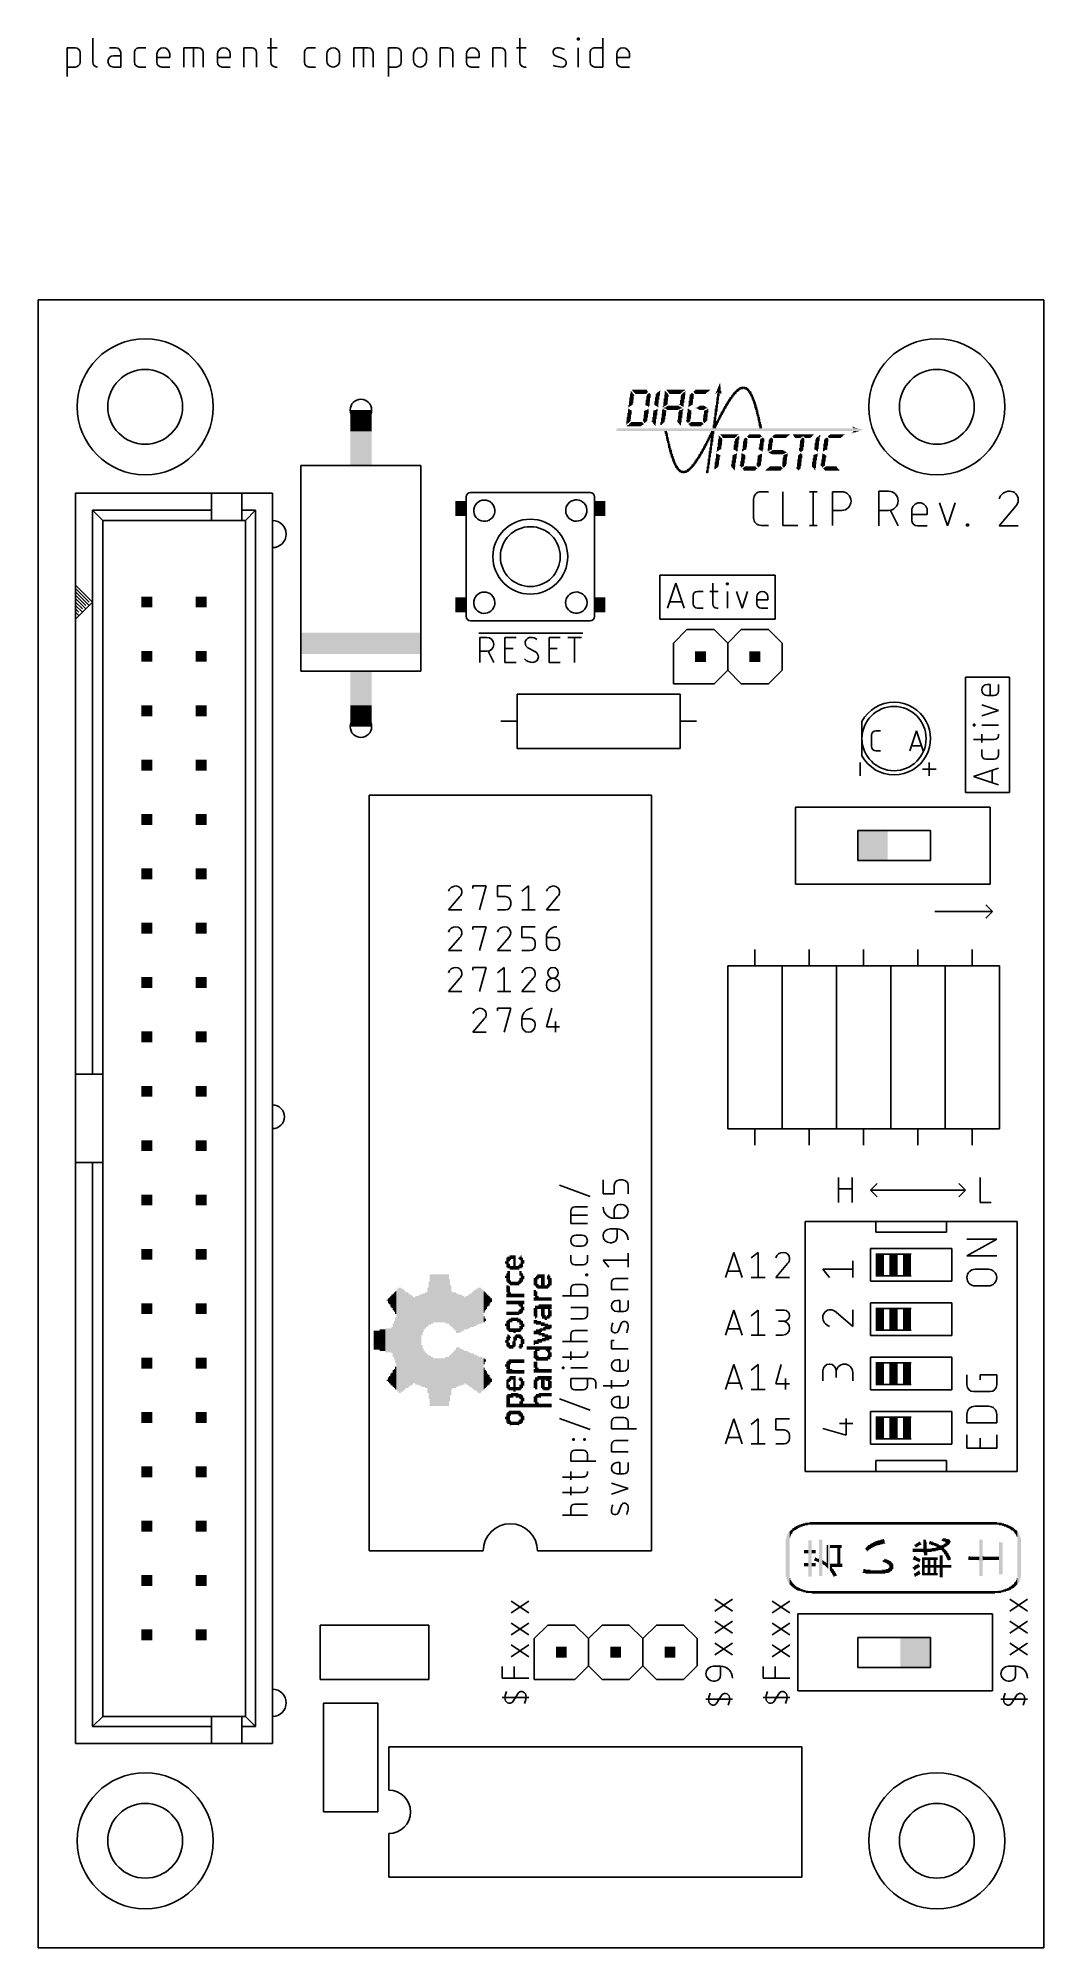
# Model space of a CAD drawing. Extents: x 0 to 47, y 0 to 89.2.
import ezdxf

# ---------------------------------------------------------------- set-up
doc = ezdxf.new("R2010")
doc.units = 0
for name, color, linetype in [('20', 30, 'CONTINUOUS'), ('21', 253, 'CONTINUOUS'), ('51', 253, 'CONTINUOUS')]:
    doc.layers.add(name, color=color, linetype=linetype)

# ---------------------------------------------------------------- blocks, each defined once
blk = doc.blocks.new('RECT')
blk.add_solid([(-0.5, -0.5), (0.5, -0.5), (-0.5, 0.5), (0.5, 0.5)])

msp = doc.modelspace()

# ---------------------------------------------------------------- linework, layer by layer
at = {"layer": '20'}
for p, q in [((0, 77), (0, 0)), ((47, 77), (0, 77)), ((47, 0), (47, 77)), ((0, 0), (47, 0))]:
    msp.add_line(p, q, dxfattribs=at)
at = {"layer": '21'}
for p, q in [((2.5485, 89.2238), (2.5485, 88.102)), ((10.8694, 89.2238), (10.8694, 88.102)), ((22.5046, 89.2238), (22.5046, 88.102)), ((25.2019, 89.1491), (25.2019, 89.2238)), ((25.2019, 89.2238), (25.2767, 89.2238)), ((25.2767, 89.2238), (25.2767, 89.1491)), ((26.3968, 89.2238), (26.3968, 87.8777)), ((1.3589, 87.4289), (1.3589, 88.7751)), ((1.3589, 88.7751), (1.7328, 88.7751)), ((1.9572, 88.5508), (1.9572, 88.102)), ((3.632, 88.7751), (3.3329, 88.7751)), ((3.8564, 88.4012), (3.5199, 88.4012)), ((3.8564, 87.8777), (3.8564, 88.5508)), ((4.5006, 88.102), (4.5006, 88.5508)), ((4.725, 88.7751), (5.0241, 88.7751)), ((5.5481, 88.102), (5.5481, 88.476)), ((6.1464, 88.476), (6.1464, 88.3264)), ((6.813, 87.8777), (6.813, 88.7751)), ((6.813, 88.7751), (7.4861, 88.7751)), ((7.2617, 87.8777), (7.2617, 88.7751)), ((7.7105, 88.5508), (7.7105, 87.8777)), ((8.3771, 88.102), (8.3771, 88.476)), ((8.9754, 88.476), (8.9754, 88.3264)), ((9.609, 87.8777), (9.609, 88.7751)), ((9.609, 88.7751), (9.983, 88.7751)), ((10.2074, 88.5508), (10.2074, 87.8777)), ((10.7198, 88.7751), (11.1685, 88.7751)), ((12.44, 88.102), (12.44, 88.5508)), ((12.6643, 88.7751), (12.9635, 88.7751)), ((13.4875, 88.1768), (13.4875, 88.476)), ((14.0858, 88.476), (14.0858, 88.1768)), ((14.7524, 87.8777), (14.7524, 88.7751)), ((14.7524, 88.7751), (15.4255, 88.7751)), ((15.2011, 87.8777), (15.2011, 88.7751)), ((15.6498, 88.5508), (15.6498, 87.8777)), ((16.3706, 87.4289), (16.3706, 88.7751)), ((16.3706, 88.7751), (16.7446, 88.7751)), ((16.969, 88.5508), (16.969, 88.102)), ((17.5484, 88.1768), (17.5484, 88.476)), ((18.1467, 88.476), (18.1467, 88.1768)), ((18.7804, 87.8777), (18.7804, 88.7751)), ((18.7804, 88.7751), (19.1543, 88.7751)), ((19.3787, 88.5508), (19.3787, 87.8777)), ((20.0123, 88.102), (20.0123, 88.476)), ((20.6106, 88.476), (20.6106, 88.3264)), ((21.2443, 87.8777), (21.2443, 88.7751)), ((21.2443, 88.7751), (21.6182, 88.7751)), ((21.8426, 88.5508), (21.8426, 87.8777)), ((22.355, 88.7751), (22.8038, 88.7751)), ((24.5594, 88.2516), (24.1854, 88.4012)), ((25.2767, 89.1491), (25.2019, 89.1491)), ((25.2393, 87.8777), (25.2393, 88.7751)), ((25.7985, 88.102), (25.7985, 88.5508)), ((26.0229, 88.7751), (26.3968, 88.7751)), ((27.0391, 88.102), (27.0391, 88.476)), ((27.6374, 88.476), (27.6374, 88.3264)), ((1.7328, 87.8777), (1.3589, 87.8777)), ((3.5199, 87.8777), (3.8564, 87.8777)), ((5.0241, 87.8777), (4.725, 87.8777)), ((6.1464, 88.3264), (5.5481, 88.3264)), ((6.1464, 87.8777), (5.7725, 87.8777)), ((8.9754, 88.3264), (8.3771, 88.3264)), ((8.9754, 87.8777), (8.6014, 87.8777)), ((11.0937, 87.8777), (11.1685, 87.8777)), ((12.9635, 87.8777), (12.6643, 87.8777)), ((16.7446, 87.8777), (16.3706, 87.8777)), ((20.6106, 88.3264), (20.0123, 88.3264)), ((20.6106, 87.8777), (20.2367, 87.8777)), ((22.729, 87.8777), (22.8038, 87.8777)), ((26.3968, 87.8777), (26.0229, 87.8777)), ((27.6374, 88.3264), (27.0391, 88.3264)), ((27.6374, 87.8777), (27.2635, 87.8777)), ((12.2813, 59.6525), (12.2813, 69.2525)), ((12.2813, 69.2525), (17.8813, 69.2525)), ((17.8813, 69.2525), (17.8813, 59.6525)), ((1.7462, 63.6738), (1.7462, 67.96)), ((1.7462, 67.96), (8.0963, 67.96)), ((8.0963, 67.96), (9.525, 67.96)), ((8.0963, 67.1663), (8.0963, 67.96)), ((9.525, 67.96), (10.9538, 67.96)), ((9.525, 67.1663), (9.525, 67.96)), ((10.9538, 67.96), (10.9538, 9.54)), ((20.25, 68), (25.75, 68)), ((33.7891, 68.0339), (34.139, 68.0339)), ((34.8021, 68.0339), (34.8021, 66.4591)), ((36.051, 68.0339), (36.401, 68.0339)), ((36.226, 68.0339), (36.226, 66.4591)), ((37.1165, 66.4591), (37.1165, 68.0339)), ((37.1165, 68.0339), (37.554, 68.0339)), ((39.2874, 66.4337), (39.2874, 68.0593)), ((39.2874, 68.0593), (39.739, 68.0593)), ((8.0963, 67.1663), (2.54, 67.1663)), ((2.54, 62.88), (2.54, 67.1663)), ((2.54, 67.1663), (3.0162, 66.69)), ((8.0963, 66.69), (8.0963, 67.1663)), ((9.525, 66.69), (9.525, 67.1663)), ((10.16, 67.1663), (9.525, 67.1663)), ((10.16, 67.1663), (9.6838, 66.69)), ((10.16, 67.1663), (10.16, 10.3337)), ((33.4391, 66.8091), (33.4391, 67.6839)), ((37.554, 67.159), (37.1165, 67.159)), ((39.739, 67.1562), (39.2874, 67.1562)), ((40.1906, 66.4337), (39.8293, 67.1562)), ((40.8275, 66.7046), (40.8275, 67.1562)), ((41.55, 66.9756), (40.8275, 66.9756)), ((41.55, 67.1562), (41.55, 66.9756)), ((42.1301, 67.5174), (42.4914, 66.4337)), ((42.4914, 66.4337), (42.8526, 67.5174)), ((45.6732, 67.3368), (44.9055, 66.4337)), ((3.0162, 40.8138), (3.0162, 66.69)), ((3.0162, 66.69), (8.0963, 66.69)), ((8.0963, 66.69), (9.525, 66.69)), ((9.525, 66.69), (9.6838, 66.69)), ((9.6838, 66.69), (9.6838, 10.81)), ((20, 63.55), (20, 66.45)), ((26, 66.45), (26, 63.6)), ((34.139, 66.4591), (33.7891, 66.4591)), ((34.8021, 66.4591), (35.5021, 66.4591)), ((36.051, 66.4591), (36.401, 66.4591)), ((41.55, 66.4337), (41.0984, 66.4337)), ((43.3841, 66.4337), (43.3841, 66.524)), ((43.3841, 66.524), (43.4744, 66.524)), ((43.4744, 66.4337), (43.3841, 66.4337)), ((43.4744, 66.524), (43.4744, 66.4337)), ((44.9055, 66.4337), (45.8086, 66.4337)), ((1.7462, 63.515), (1.7462, 63.6738)), ((2.54, 62.88), (1.7462, 63.6738)), ((1.7462, 63.3563), (1.7462, 63.515)), ((2.3812, 62.88), (1.7462, 63.515)), ((1.7462, 63.1975), (1.7462, 63.3563)), ((1.7462, 63.3563), (2.3812, 62.7213)), ((29.0513, 64.135), (29.0513, 63.0237)), ((31.75, 64.135), (29.0513, 64.135)), ((29.4196, 62.5983), (29.809, 63.7667)), ((29.809, 63.7667), (30.1985, 62.5983)), ((30.8122, 63.3772), (31.0719, 63.3772)), ((31.3957, 63.3772), (31.7852, 63.3772)), ((31.5256, 63.7667), (31.5256, 62.793)), ((34.4488, 64.135), (31.75, 64.135)), ((32.1769, 63.7018), (32.1769, 63.7667)), ((32.1769, 63.7667), (32.2418, 63.7667)), ((32.2418, 63.7018), (32.1769, 63.7018)), ((32.2093, 62.5983), (32.2093, 63.3772)), ((32.2418, 63.7667), (32.2418, 63.7018)), ((32.6355, 63.3772), (32.8951, 62.5983)), ((32.8951, 62.5983), (33.1547, 63.3772)), ((34.4488, 63.0237), (34.4488, 64.135)), ((2.2224, 62.7213), (1.7462, 63.1975)), ((1.7462, 63.1975), (1.7462, 63.0388)), ((1.7462, 62.88), (1.7462, 63.0388)), ((1.7462, 63.0388), (2.2225, 62.5625)), ((1.7462, 62.7213), (1.7462, 62.88)), ((1.7462, 62.88), (2.0637, 62.5625)), ((1.7462, 62.5625), (1.7462, 62.7213)), ((1.7462, 62.7213), (2.0637, 62.4038)), ((1.7462, 62.4038), (1.7462, 62.5625)), ((1.7462, 62.5625), (1.7463, 62.5625)), ((1.7463, 62.5625), (1.905, 62.4038)), ((2.3812, 62.7213), (2.0637, 62.4038)), ((2.2225, 62.7213), (2.2224, 62.7213)), ((2.5399, 62.88), (2.3812, 62.7213)), ((2.54, 62.88), (2.5399, 62.88)), ((2.54, 40.8138), (2.54, 62.88)), ((29.0513, 63.0237), (29.0513, 62.0713)), ((30.1011, 62.8904), (29.5169, 62.8904)), ((30.6175, 62.793), (30.6175, 63.1825)), ((31.0719, 62.5983), (30.8122, 62.5983)), ((31.7203, 62.5983), (31.7852, 62.5983)), ((33.588, 62.793), (33.588, 63.1176)), ((34.1073, 62.9878), (33.588, 62.9878)), ((34.1073, 62.5983), (33.7827, 62.5983)), ((34.1073, 63.1176), (34.1073, 62.9878)), ((34.4488, 62.0713), (34.4488, 63.0237)), ((1.7462, 62.0863), (1.7462, 62.4038)), ((2.0637, 62.4038), (1.7462, 62.0863)), ((1.7462, 62.4038), (1.905, 62.245)), ((1.7462, 40.8138), (1.7462, 62.0863)), ((25.4, 62), (20.25, 62)), ((29.0513, 62.0713), (34.4488, 62.0713)), ((30.3213, 61.595), (29.6863, 60.96)), ((30.3213, 61.595), (31.5913, 61.595)), ((31.5913, 61.595), (32.2263, 60.96)), ((32.2263, 60.96), (32.8612, 61.595)), ((32.8612, 61.595), (34.1313, 61.595)), ((34.1313, 61.595), (34.7662, 60.96)), ((20.5897, 61.4299), (25.4478, 61.4299)), ((20.6405, 60.0583), (20.6405, 61.2267)), ((20.6405, 61.2267), (20.965, 61.2267)), ((21.8165, 60.0583), (21.8165, 61.2267)), ((21.8165, 61.2267), (22.3358, 61.2267)), ((21.8165, 60.7074), (22.2059, 60.7074)), ((23.2479, 60.5451), (22.8909, 60.7399)), ((23.8739, 60.0583), (23.8739, 61.2267)), ((23.8739, 61.2267), (24.3932, 61.2267)), ((23.8739, 60.7074), (24.2633, 60.7074)), ((24.7479, 61.2267), (25.397, 61.2267)), ((25.0725, 60.0583), (25.0725, 61.2267)), ((29.6863, 60.96), (29.6863, 59.69)), ((32.2263, 60.96), (32.2263, 59.69)), ((34.7662, 60.96), (34.7662, 59.69)), ((20.965, 60.5776), (20.6405, 60.5776)), ((21.2896, 60.0583), (21.0299, 60.5776)), ((22.3358, 60.0583), (21.8165, 60.0583)), ((24.3932, 60.0583), (23.8739, 60.0583)), ((17.8813, 59.6525), (12.2813, 59.6525)), ((29.6863, 59.69), (29.6863, 59.055)), ((29.6863, 59.055), (30.3213, 59.055)), ((31.5913, 59.055), (30.3213, 59.055)), ((32.2263, 59.69), (31.5913, 59.055)), ((32.8612, 59.055), (32.2263, 59.69)), ((34.1313, 59.055), (32.8612, 59.055)), ((34.7662, 59.69), (34.1313, 59.055)), ((44.45, 59.3725), (43.3388, 59.3725)), ((43.3388, 59.3725), (43.3388, 56.6738)), ((44.3562, 59.031), (44.486, 59.031)), ((45.4025, 59.3725), (44.45, 59.3725)), ((44.486, 59.031), (44.486, 58.5117)), ((44.8755, 59.031), (44.8755, 58.7064)), ((45.4025, 53.975), (45.4025, 59.3725)), ((30.0038, 58.5787), (22.3838, 58.5787)), ((22.3838, 58.5787), (22.3838, 56.0388)), ((30.0038, 56.0388), (30.0038, 58.5787)), ((44.8755, 57.8189), (44.0965, 58.0785)), ((44.6807, 58.5117), (44.3562, 58.5117)), ((22.3838, 57.3088), (21.6218, 57.3088)), ((30.0038, 57.3088), (30.7658, 57.3088)), ((43.7071, 57.1006), (43.7071, 57.1655)), ((43.7071, 57.1655), (43.772, 57.1655)), ((43.772, 57.1655), (43.772, 57.1006)), ((44.0965, 57.5592), (44.8755, 57.8189)), ((44.8755, 57.1331), (44.0965, 57.1331)), ((43.3388, 56.6738), (43.3388, 53.975)), ((43.772, 57.1006), (43.7071, 57.1006)), ((43.7071, 56.4493), (44.6807, 56.4493)), ((44.0965, 56.3195), (44.0965, 56.709)), ((44.8755, 56.644), (44.8755, 56.709)), ((22.3838, 56.0388), (30.0038, 56.0388)), ((38.4125, 55.3888), (38.4125, 54.7538)), ((41.6463, 55.3888), (41.6463, 54.7538)), ((44.0965, 55.736), (44.0965, 55.9956)), ((44.6807, 55.5413), (44.2913, 55.5413)), ((44.8755, 55.9956), (44.8755, 55.736)), ((41.3287, 55.0712), (41.9638, 55.0712)), ((43.7071, 54.7328), (44.8755, 55.1222)), ((44.8755, 54.3433), (43.7071, 54.7328)), ((44.5834, 55.0249), (44.5834, 54.4407)), ((28.6703, 53.848), (15.4623, 53.848)), ((15.4623, 18.542), (15.4623, 53.848)), ((28.6703, 18.542), (28.6703, 53.848)), ((43.3388, 53.975), (44.45, 53.975)), ((44.45, 53.975), (45.4025, 53.975)), ((35.4, 53.3), (35.4, 49.7)), ((35.4, 53.3), (36.7, 53.3)), ((39.2, 53.3), (38.3, 53.3)), ((41.7, 53.3), (40.8, 53.3)), ((44.5, 53.3), (43.3, 53.3)), ((44.5, 49.7), (44.5, 53.3)), ((41.7, 52.2), (38.3, 52.2)), ((38.3, 52.2), (38.3, 50.8)), ((41.7, 50.8), (41.7, 52.2)), ((38.3, 50.8), (41.7, 50.8)), ((19.7062, 49.1158), (19.1784, 48.495)), ((20.3214, 49.4884), (20.3214, 49.6126)), ((20.3214, 49.6126), (20.9423, 49.6126)), ((20.9423, 49.6126), (20.6319, 48.495)), ((21.4644, 49.1158), (21.4644, 49.6126)), ((21.4644, 49.6126), (22.0853, 49.6126)), ((21.8369, 49.1158), (21.4644, 49.1158)), ((22.6074, 49.3642), (22.9179, 49.6126)), ((22.9179, 49.6126), (22.9179, 48.495)), ((24.2782, 49.1158), (23.7504, 48.495)), ((35.4, 49.7), (36.7, 49.7)), ((39.2, 49.7), (38.3, 49.7)), ((41.7, 49.7), (40.8, 49.7)), ((44.5, 49.7), (43.3, 49.7)), ((19.1784, 48.495), (19.7993, 48.495)), ((21.4644, 48.495), (21.8369, 48.495)), ((22.0853, 48.7433), (22.0853, 48.8675)), ((22.6074, 48.495), (23.2283, 48.495)), ((23.7504, 48.495), (24.3713, 48.495)), ((41.91, 48.4188), (44.6088, 48.4188)), ((44.6088, 48.4188), (44.2913, 48.7363)), ((44.6088, 48.4188), (44.2913, 48.1013)), ((20.3214, 47.5834), (20.3214, 47.7076)), ((20.3214, 47.7076), (20.9423, 47.7076)), ((20.9423, 47.7076), (20.6319, 46.59)), ((22.6074, 47.2108), (22.6074, 47.7076)), ((22.6074, 47.7076), (23.2283, 47.7076)), ((19.7062, 47.2108), (19.1784, 46.59)), ((19.1784, 46.59), (19.7993, 46.59)), ((21.9922, 47.2108), (21.4644, 46.59)), ((21.4644, 46.59), (22.0853, 46.59)), ((22.9799, 47.2108), (22.6074, 47.2108)), ((22.6074, 46.59), (22.9799, 46.59)), ((23.2283, 46.8383), (23.2283, 46.9625)), ((23.7504, 47.2108), (24.1229, 47.2108)), ((23.7504, 46.9004), (23.7504, 47.2108)), ((24.3713, 46.9625), (24.3713, 46.9004)), ((33.4963, 45.8788), (33.4963, 46.6408)), ((36.0363, 45.8788), (36.0363, 46.6408)), ((38.5763, 45.8788), (38.5763, 46.6408)), ((41.1163, 45.8788), (41.1163, 46.6408)), ((43.6563, 45.8788), (43.6563, 46.6408)), ((20.3214, 45.6784), (20.3214, 45.8026)), ((20.3214, 45.8026), (20.9423, 45.8026)), ((20.9423, 45.8026), (20.6319, 44.685)), ((21.4644, 45.5542), (21.7749, 45.8026)), ((21.7749, 45.8026), (21.7749, 44.685)), ((32.2263, 45.8788), (32.2263, 38.2587)), ((34.7662, 45.8788), (32.2263, 45.8788)), ((34.7662, 45.8788), (34.7662, 38.2587)), ((37.3062, 45.8788), (34.7662, 45.8788)), ((34.7662, 38.2587), (34.7662, 45.8788)), ((37.3062, 38.2587), (37.3062, 45.8788)), ((37.3062, 45.8788), (37.3062, 38.2587)), ((39.8463, 45.8788), (37.3062, 45.8788)), ((39.8463, 38.2587), (39.8463, 45.8788)), ((39.8463, 45.8788), (39.8463, 38.2587)), ((42.3863, 45.8788), (39.8463, 45.8788)), ((42.3863, 38.2587), (42.3863, 45.8788)), ((42.3863, 45.8788), (42.3863, 38.2587)), ((44.9263, 45.8788), (42.3863, 45.8788)), ((44.9263, 38.2587), (44.9263, 45.8788)), ((19.7062, 45.3058), (19.1784, 44.685)), ((19.1784, 44.685), (19.7993, 44.685)), ((21.4644, 44.685), (22.0853, 44.685)), ((23.1352, 45.3058), (22.6074, 44.685)), ((22.6074, 44.685), (23.2283, 44.685)), ((21.4644, 43.7734), (21.4644, 43.8976)), ((21.4644, 43.8976), (22.0853, 43.8976)), ((22.0853, 43.8976), (21.7749, 42.7799)), ((23.9988, 43.8976), (23.7504, 43.0283)), ((20.8492, 43.4008), (20.3214, 42.7799)), ((22.6074, 43.4008), (22.9799, 43.4008)), ((22.6074, 43.0904), (22.6074, 43.4008)), ((23.2283, 43.1525), (23.2283, 43.0904)), ((23.7504, 43.0283), (24.3713, 43.0283)), ((24.185, 43.2767), (24.185, 42.7799)), ((20.3214, 42.7799), (20.9423, 42.7799)), ((1.7462, 36.6862), (1.7462, 40.8138)), ((2.54, 40.8138), (1.7462, 40.8138)), ((3.0162, 40.8138), (2.54, 40.8138)), ((3.0162, 36.6862), (3.0162, 40.8138)), ((32.2263, 38.2587), (34.7662, 38.2587)), ((33.4963, 38.2587), (33.4963, 37.4967)), ((34.7662, 38.2587), (37.3062, 38.2587)), ((36.0363, 38.2587), (36.0363, 37.4967)), ((37.3062, 38.2587), (39.8463, 38.2587)), ((38.5763, 38.2587), (38.5763, 37.4967)), ((39.8463, 38.2587), (42.3863, 38.2587)), ((41.1163, 38.2587), (41.1163, 37.4967)), ((42.3863, 38.2587), (44.9263, 38.2587)), ((43.6563, 38.2587), (43.6563, 37.4967)), ((1.7462, 9.54), (1.7462, 36.6862)), ((2.54, 36.6862), (1.7462, 36.6862)), ((3.0162, 36.6862), (2.54, 36.6862)), ((2.54, 36.6862), (2.54, 10.3337)), ((3.0162, 10.81), (3.0162, 36.6862)), ((26.4033, 35.2291), (26.4033, 35.8782)), ((27.3121, 35.8782), (27.1822, 35.8782)), ((37.4001, 34.8171), (37.4001, 35.9855)), ((38.0492, 35.9855), (38.0492, 34.8171)), ((38.8938, 35.4013), (39.2112, 35.7188)), ((43.3388, 35.4013), (43.0213, 35.7188)), ((44.0246, 35.9855), (44.0246, 34.8171)), ((25.7965, 35.1091), (24.3685, 35.6284)), ((26.9226, 35.2291), (26.4033, 35.2291)), ((26.9226, 35.6185), (26.9226, 35.2291)), ((27.5717, 35.2291), (27.5717, 35.6185)), ((37.4001, 35.4662), (38.0492, 35.4662)), ((38.8938, 35.4013), (43.3388, 35.4013)), ((38.8938, 35.4013), (39.2112, 35.0838)), ((43.3388, 35.4013), (43.0213, 35.0838)), ((44.0246, 34.8171), (44.5438, 34.8171)), ((24.8878, 33.8363), (24.8878, 34.4205)), ((25.6667, 34.2258), (24.8878, 34.2258)), ((25.0825, 34.6152), (25.6667, 34.6152)), ((26.9226, 34.0861), (26.9226, 34.4755)), ((27.2471, 34.0861), (26.9226, 34.0861)), ((27.1822, 34.7352), (27.2471, 34.7352)), ((35.8458, 33.9408), (35.8458, 22.2568)), ((39.1478, 33.9408), (35.8458, 33.9408)), ((39.1478, 33.9408), (39.1478, 33.4327)), ((42.4498, 33.9408), (39.1478, 33.9408)), ((45.7518, 33.9408), (42.4498, 33.9408)), ((42.4498, 33.4327), (42.4498, 33.9408)), ((45.7518, 22.2568), (45.7518, 33.9408)), ((25.6667, 33.8363), (24.8878, 33.8363)), ((25.1474, 33.3043), (25.4071, 33.3043)), ((26.7279, 33.5922), (27.0524, 33.5922)), ((27.0524, 33.5922), (27.0524, 33.2027)), ((39.1478, 33.4327), (42.4498, 33.4327)), ((24.8878, 32.1048), (24.8878, 32.3644)), ((25.4071, 32.785), (25.1474, 32.785)), ((25.6667, 32.3644), (25.6667, 32.1048)), ((26.6629, 31.8001), (26.4033, 32.1246)), ((26.4033, 32.1246), (27.5717, 32.1246)), ((26.7928, 32.9431), (26.7279, 32.9431)), ((27.5717, 31.8001), (27.5717, 32.4492)), ((32.1183, 31.3246), (32.5078, 32.493)), ((32.5078, 32.493), (32.8972, 31.3246)), ((33.3262, 32.2333), (33.6508, 32.493)), ((33.6508, 32.493), (33.6508, 31.3246)), ((42.7037, 32.6707), (38.8938, 32.6707)), ((38.8938, 31.1468), (38.8938, 32.6707)), ((40.7988, 32.4168), (39.1478, 32.4168)), ((42.7037, 32.6707), (42.7037, 31.1468)), ((25.472, 31.9101), (25.0825, 31.9101)), ((25.6018, 31.412), (25.6018, 31.4769)), ((25.6018, 31.4769), (25.6667, 31.4769)), ((25.6667, 31.412), (25.6018, 31.412)), ((25.6667, 31.4769), (25.6667, 31.412)), ((26.9875, 31.2794), (27.5717, 31.2794)), ((32.7999, 31.6166), (32.2157, 31.6166)), ((33.3262, 31.3246), (33.9753, 31.3246)), ((35.0209, 31.9737), (34.4692, 31.3246)), ((34.4692, 31.3246), (35.1183, 31.3246)), ((40.7988, 31.4008), (39.1478, 31.4008)), ((24.4983, 30.4668), (25.6667, 30.4668)), ((24.8878, 30.7914), (24.8878, 30.4668)), ((25.472, 30.9861), (25.0825, 30.9861)), ((25.6667, 30.4668), (25.6667, 30.7914)), ((26.7928, 30.7601), (26.7928, 31.0847)), ((27.5717, 30.7601), (26.7928, 30.7601)), ((38.8938, 31.1468), (42.7037, 31.1468)), ((25.6667, 29.9134), (24.8878, 29.9134)), ((25.6667, 29.5889), (25.6667, 29.9134)), ((27.0524, 30.2507), (27.1822, 30.2507)), ((27.377, 29.7314), (27.0524, 29.7314)), ((27.1822, 30.2507), (27.1822, 29.7314)), ((27.5717, 30.2507), (27.5717, 29.9261)), ((32.1183, 28.6258), (32.5078, 29.7942)), ((32.5078, 29.7942), (32.8972, 28.6258)), ((33.3262, 29.5346), (33.6508, 29.7942)), ((33.6508, 29.7942), (33.6508, 28.6258)), ((34.4692, 29.7942), (34.8587, 29.7942)), ((42.7037, 30.1308), (38.8938, 30.1308)), ((38.8938, 28.6068), (38.8938, 30.1308)), ((40.7988, 29.8768), (39.1478, 29.8768)), ((42.7037, 30.1308), (42.7037, 28.6068)), ((24.8878, 29.3941), (25.472, 29.3941)), ((24.8878, 28.3273), (24.8878, 28.6519)), ((25.0825, 28.8466), (25.6667, 28.8466)), ((27.2471, 29.1627), (27.1173, 28.8382)), ((32.7999, 28.9179), (32.2157, 28.9179)), ((33.3262, 28.6258), (33.9753, 28.6258)), ((34.4692, 28.6258), (34.7938, 28.6258)), ((34.8587, 29.2749), (34.599, 29.2749)), ((38.8938, 28.6068), (42.7037, 28.6068)), ((40.7988, 28.8608), (39.1478, 28.8608)), ((25.6667, 28.3273), (24.4983, 28.3273)), ((24.8878, 27.4686), (24.8878, 27.8581)), ((25.6667, 27.7932), (25.6667, 27.8581)), ((26.7928, 27.9854), (26.7928, 28.3749)), ((26.7928, 28.3749), (26.9226, 28.3749)), ((27.5717, 27.9854), (26.7928, 27.9854)), ((24.4983, 27.5984), (25.472, 27.5984)), ((24.4983, 27.0686), (24.4983, 27.1335)), ((24.4983, 27.1335), (24.5632, 27.1335)), ((24.5632, 27.0686), (24.4983, 27.0686)), ((24.5632, 27.1335), (24.5632, 27.0686)), ((25.6667, 27.1011), (24.8878, 27.1011)), ((27.0524, 27.4694), (27.1822, 27.4694)), ((27.377, 26.9501), (27.0524, 26.9501)), ((27.1822, 27.4694), (27.1822, 26.9501)), ((27.5717, 27.4694), (27.5717, 27.1448)), ((32.1183, 26.0858), (32.5078, 27.2542)), ((32.5078, 27.2542), (32.8972, 26.0858)), ((33.3262, 26.9946), (33.6508, 27.2542)), ((33.6508, 27.2542), (33.6508, 26.0858)), ((34.7289, 27.2542), (34.4692, 26.3454)), ((42.7037, 27.5907), (38.8938, 27.5907)), ((38.8938, 26.0668), (38.8938, 27.5907)), ((40.7988, 27.3368), (39.1478, 27.3368)), ((42.7037, 27.5907), (42.7037, 26.0668)), ((24.8878, 26.2683), (24.8878, 26.5928)), ((24.8878, 26.5928), (25.8614, 26.5928)), ((25.472, 26.0735), (25.0825, 26.0735)), ((25.6667, 26.5928), (25.6667, 26.2683)), ((26.0562, 26.3981), (26.0562, 26.1385)), ((26.4033, 26.2593), (27.377, 26.2593)), ((26.7928, 26.1295), (26.7928, 26.5189)), ((27.5717, 26.454), (27.5717, 26.5189)), ((32.7999, 26.3779), (32.2157, 26.3779)), ((33.3262, 26.0858), (33.9753, 26.0858)), ((34.4692, 26.3454), (35.1183, 26.3454)), ((34.9236, 26.6051), (34.9236, 26.0858)), ((38.8938, 26.0668), (42.7037, 26.0668)), ((40.7988, 26.3208), (39.1478, 26.3208)), ((25.7965, 25.1269), (24.3685, 25.6462)), ((27.0524, 25.7549), (27.1822, 25.7549)), ((27.377, 25.2356), (27.0524, 25.2356)), ((27.1822, 25.7549), (27.1822, 25.2356)), ((27.5717, 25.7549), (27.5717, 25.4303)), ((42.7037, 25.0508), (38.8938, 25.0508)), ((38.8938, 23.5267), (38.8938, 25.0508)), ((42.7037, 25.0508), (42.7037, 23.5267)), ((25.7965, 24.2125), (24.3685, 24.7318)), ((26.7928, 24.2509), (26.7928, 24.5754)), ((27.9612, 24.2509), (26.7928, 24.2509)), ((26.9875, 24.7702), (27.377, 24.7702)), ((27.5717, 24.5754), (27.5717, 24.2509)), ((32.1183, 23.5458), (32.5078, 24.7142)), ((32.5078, 24.7142), (32.8972, 23.5458)), ((33.3262, 24.4546), (33.6508, 24.7142)), ((33.6508, 24.7142), (33.6508, 23.5458)), ((34.4692, 24.1949), (34.4692, 24.7142)), ((34.4692, 24.7142), (35.1183, 24.7142)), ((34.8587, 24.1949), (34.4692, 24.1949)), ((40.7988, 24.7968), (39.1478, 24.7968)), ((24.9851, 23.7158), (24.9851, 23.7807)), ((24.9851, 23.7807), (25.05, 23.7807)), ((25.05, 23.7158), (24.9851, 23.7158)), ((25.05, 23.7807), (25.05, 23.7158)), ((25.0825, 23.2518), (25.472, 23.2518)), ((25.5044, 23.7158), (25.5044, 23.7807)), ((25.5044, 23.7807), (25.5693, 23.7807)), ((25.5693, 23.7158), (25.5044, 23.7158)), ((25.5693, 23.7807), (25.5693, 23.7158)), ((26.7928, 23.1782), (26.7928, 23.5028)), ((26.9875, 23.6975), (27.5717, 23.6975)), ((32.7999, 23.8379), (32.2157, 23.8379)), ((33.3262, 23.5458), (33.9753, 23.5458)), ((34.4692, 23.5458), (34.8587, 23.5458)), ((35.1183, 23.8054), (35.1183, 23.9353)), ((38.8938, 23.5267), (42.7037, 23.5267)), ((40.7988, 23.7808), (39.1478, 23.7808)), ((24.8878, 22.7325), (24.8878, 23.0571)), ((26.0562, 22.7325), (24.8878, 22.7325)), ((25.6667, 23.0571), (25.6667, 22.7325)), ((27.5717, 23.1782), (26.7928, 23.1782)), ((27.0524, 22.6688), (27.1822, 22.6688)), ((27.1822, 22.6688), (27.1822, 22.1495)), ((27.5717, 22.6688), (27.5717, 22.3442)), ((42.4498, 22.7647), (39.1478, 22.7647)), ((39.1478, 22.7647), (39.1478, 22.2568)), ((42.4498, 22.2568), (42.4498, 22.7647)), ((24.4983, 21.9977), (25.472, 21.9977)), ((24.8878, 21.8679), (24.8878, 22.2574)), ((24.8878, 21.144), (24.8878, 21.5335)), ((25.6667, 22.1925), (25.6667, 22.2574)), ((25.6667, 21.4686), (25.6667, 21.5335)), ((27.5717, 21.4566), (26.7928, 21.7163)), ((26.7928, 21.197), (27.5717, 21.4566)), ((27.377, 22.1495), (27.0524, 22.1495)), ((35.8458, 22.2568), (39.1478, 22.2568)), ((39.1478, 22.2568), (42.4498, 22.2568)), ((42.4498, 22.2568), (45.7518, 22.2568)), ((24.4983, 21.2738), (25.472, 21.2738)), ((24.8878, 20.2121), (24.8878, 20.5366)), ((25.0825, 20.7313), (25.6667, 20.7313)), ((27.2471, 20.6664), (27.1173, 20.3419)), ((25.6667, 20.2121), (24.4983, 20.2121)), ((15.4623, 18.542), (20.7963, 18.542)), ((23.3362, 18.542), (28.6703, 18.542)), ((22.9299, 15.6469), (22.1001, 16.2001)), ((22.1001, 15.6469), (22.9299, 16.2001)), ((32.4485, 15.7323), (31.6188, 16.2854)), ((31.6188, 15.7323), (32.4485, 16.2854)), ((35.1299, 15.6469), (34.3001, 16.2001)), ((34.3001, 15.6469), (35.1299, 16.2001)), ((46.236, 15.7323), (45.4063, 16.2854)), ((45.4063, 15.7323), (46.236, 16.2854)), ((22.9299, 14.6228), (22.1001, 15.176)), ((22.1001, 14.6228), (22.9299, 15.176)), ((32.4485, 14.7082), (31.6188, 15.2613)), ((31.6188, 14.7082), (32.4485, 15.2613)), ((35.1299, 14.6228), (34.3001, 15.176)), ((34.3001, 14.6228), (35.1299, 15.176)), ((35.5, 15.6), (35.5, 12)), ((35.5, 15.6), (36.7, 15.6)), ((38.3, 15.6), (39.2, 15.6)), ((40.8, 15.6), (41.7, 15.6)), ((44.6, 15.6), (43.3, 15.6)), ((44.6, 12), (44.6, 15.6)), ((46.236, 14.7082), (45.4063, 15.2613)), ((45.4063, 14.7082), (46.236, 15.2613)), ((13.1763, 15.0813), (13.1763, 12.5412)), ((13.1763, 15.0813), (18.2563, 15.0813)), ((18.2563, 12.5412), (18.2563, 15.0813)), ((23.8125, 15.0813), (23.1775, 14.4463)), ((23.1775, 14.4463), (23.1775, 13.1763)), ((23.8125, 15.0813), (25.0825, 15.0813)), ((25.0825, 15.0813), (25.7175, 14.4463)), ((25.7175, 14.4463), (26.3525, 15.0813)), ((25.7175, 14.4463), (25.7175, 13.1763)), ((26.3525, 15.0813), (27.6225, 15.0813)), ((27.6225, 15.0813), (28.2575, 14.4463)), ((28.2575, 14.4463), (28.8925, 15.0813)), ((28.2575, 14.4463), (28.2575, 13.1763)), ((28.8925, 15.0813), (30.1625, 15.0813)), ((30.1625, 15.0813), (30.7975, 14.4463)), ((30.7975, 14.4463), (30.7975, 13.1763)), ((38.3, 14.5), (38.3, 13.1)), ((41.7, 14.5), (38.3, 14.5)), ((41.7, 13.1), (41.7, 14.5)), ((22.9299, 13.5987), (22.1001, 14.1518)), ((22.1001, 13.5987), (22.9299, 14.1518)), ((32.4485, 13.684), (31.6188, 14.2372)), ((31.6188, 13.684), (32.4485, 14.2372)), ((35.1299, 13.5987), (34.3001, 14.1518)), ((34.3001, 13.5987), (35.1299, 14.1518)), ((46.236, 13.684), (45.4063, 14.2372)), ((45.4063, 13.684), (46.236, 14.2372)), ((18.2563, 12.5412), (13.1763, 12.5412)), ((21.6852, 12.594), (21.6852, 13.1471)), ((22.9299, 12.594), (21.6852, 12.594)), ((22.2384, 12.594), (22.2384, 13.1471)), ((23.1775, 13.1763), (23.1775, 12.5412)), ((23.1775, 12.5412), (23.8125, 12.5412)), ((25.0825, 12.5412), (23.8125, 12.5412)), ((25.7175, 13.1763), (25.0825, 12.5412)), ((26.3525, 12.5412), (25.7175, 13.1763)), ((27.6225, 12.5412), (26.3525, 12.5412)), ((28.2575, 13.1763), (27.6225, 12.5412)), ((28.8925, 12.5412), (28.2575, 13.1763)), ((30.1625, 12.5412), (28.8925, 12.5412)), ((30.7975, 13.1763), (30.1625, 12.5412)), ((31.5496, 13.1542), (31.8953, 13.1542)), ((31.8953, 13.1542), (31.8953, 12.7393)), ((33.8852, 12.594), (33.8852, 13.1471)), ((35.1299, 12.594), (33.8852, 12.594)), ((34.4384, 12.594), (34.4384, 13.1471)), ((38.3, 13.1), (41.7, 13.1)), ((45.3371, 13.1542), (45.6828, 13.1542)), ((45.6828, 13.1542), (45.6828, 12.7393)), ((22.9299, 11.699), (21.6852, 11.699)), ((22.3076, 11.699), (22.2038, 11.5261)), ((22.3076, 11.699), (22.4113, 11.8718)), ((32.4485, 11.6136), (31.2039, 11.6136)), ((31.6188, 12.4627), (31.5496, 12.4627)), ((31.8262, 11.6136), (31.7225, 11.4408)), ((31.8262, 11.6136), (31.9299, 11.7865)), ((35.1299, 11.699), (33.8852, 11.699)), ((34.5076, 11.699), (34.4038, 11.5261)), ((34.5076, 11.699), (34.6113, 11.8718)), ((35.5, 12), (36.7, 12)), ((38.3, 12), (39.2, 12)), ((40.8, 12), (41.7, 12)), ((44.6, 12), (43.3, 12)), ((46.236, 11.6136), (44.9914, 11.6136)), ((45.4063, 12.4627), (45.3371, 12.4627)), ((45.6137, 11.6136), (45.51, 11.4408)), ((45.6137, 11.6136), (45.7174, 11.7865)), ((3.0162, 10.81), (2.54, 10.3337)), ((8.0963, 10.81), (3.0162, 10.81)), ((9.525, 10.81), (8.0963, 10.81)), ((8.0963, 10.81), (8.0963, 10.3337)), ((9.6838, 10.81), (9.525, 10.81)), ((9.525, 10.81), (9.525, 10.3337)), ((9.6838, 10.81), (10.16, 10.3337)), ((13.335, 6.35), (13.335, 11.43)), ((15.875, 11.43), (13.335, 11.43)), ((15.875, 11.43), (15.875, 6.35)), ((8.0963, 10.3337), (2.54, 10.3337)), ((8.0963, 10.3337), (8.0963, 9.54)), ((9.525, 10.3337), (9.525, 9.54)), ((9.525, 10.3337), (10.16, 10.3337)), ((8.0963, 9.54), (1.7462, 9.54)), ((9.525, 9.54), (8.0963, 9.54)), ((10.9538, 9.54), (9.525, 9.54)), ((35.687, 9.398), (16.383, 9.398)), ((16.383, 9.398), (16.383, 7.366)), ((35.687, 9.398), (35.687, 3.302)), ((13.335, 6.35), (15.875, 6.35)), ((16.383, 3.302), (16.383, 5.334)), ((16.383, 3.302), (35.687, 3.302))]:
    msp.add_line(p, q, dxfattribs=at)
for centre, radius in [((5, 72), 3.1789), ((42, 72), 3.1789), ((5, 72), 1.7463), ((42, 72), 1.7463), ((23, 65), 1.75), ((23, 65), 1.4), ((5, 5), 3.1789), ((42, 5), 3.1789), ((5, 5), 1.7463), ((42, 5), 1.7463)]:
    msp.add_circle(centre, radius, dxfattribs=at)
for centre, radius, start, end in [((1.7328, 88.5508), 0.2244, 0, 90), ((3.5199, 88.1394), 0.2618, 90, 270), ((3.632, 88.5508), 0.2244, 0, 90), ((4.725, 88.5508), 0.2244, 89.9992, 180), ((5.8473, 88.476), 0.2992, 0, 180), ((7.4861, 88.5508), 0.2244, 0, 90), ((8.6762, 88.476), 0.2992, 0, 180), ((9.983, 88.5508), 0.2244, 0, 90), ((12.6643, 88.5508), 0.2244, 89.9992, 180), ((13.7866, 88.476), 0.2992, 0, 180), ((15.4255, 88.5508), 0.2244, 0, 90), ((16.7446, 88.5508), 0.2244, 0, 90), ((17.8475, 88.476), 0.2992, 0, 180), ((19.1543, 88.5508), 0.2244, 0, 90), ((20.3115, 88.476), 0.2992, 0, 180), ((21.6182, 88.5508), 0.2244, 0, 90), ((24.2574, 88.5812), 0.1939, 89.181, 248.1986), ((24.2481, 87.9259), 0.8493, 65.7609, 89.181), ((26.0229, 88.5508), 0.2244, 89.9992, 180), ((27.3382, 88.476), 0.2992, 0, 180), ((1.7328, 88.102), 0.2244, 270.0008, 0), ((2.7729, 88.102), 0.2244, 180, 270), ((4.725, 88.102), 0.2244, 180, 270), ((5.7725, 88.102), 0.2244, 180, 270), ((8.6014, 88.102), 0.2244, 180, 270), ((11.0937, 88.102), 0.2244, 180, 270), ((12.6643, 88.102), 0.2244, 180, 270), ((13.7866, 88.1768), 0.2992, 180, 0), ((16.7446, 88.102), 0.2244, 270.0008, 0), ((17.8475, 88.1768), 0.2992, 180, 0), ((20.2367, 88.102), 0.2244, 180, 270), ((22.729, 88.102), 0.2244, 180, 270), ((24.5027, 89.146), 1.2684, 250.2096, 269.181), ((24.4874, 88.0715), 0.1939, 269.181, 68.1986), ((26.0229, 88.102), 0.2244, 180, 270), ((27.2635, 88.102), 0.2244, 180, 270), ((33.7891, 67.6839), 0.35, 90.0005, 180), ((37.554, 67.5965), 0.4374, 270, 90), ((39.739, 67.6077), 0.4516, 270, 90), ((45.4022, 67.5372), 0.5221, 90.0001, 162.0549), ((45.4022, 67.6529), 0.4064, 0, 90), ((20.8502, 67.1467), 0.4975, 232.8791, 134.749), ((25.1498, 67.1533), 0.4975, 52.8791, 314.749), ((41.1888, 67.1562), 0.3612, 0, 180), ((45.3721, 67.6529), 0.4365, 313.6036, 359.9997), ((10.9538, 66.055), 0.635, 270, 90), ((33.7891, 66.8091), 0.35, 180, 270), ((41.0984, 66.7046), 0.2709, 180, 270), ((25.15, 62.85), 0.5, 53.1301, 306.8699), ((30.8122, 63.1825), 0.1947, 90, 180), ((33.8476, 63.1176), 0.2596, 0, 180), ((20.8502, 62.8467), 0.4975, 232.8791, 134.749), ((30.8122, 62.793), 0.1947, 180, 270), ((31.7203, 62.793), 0.1947, 180, 270), ((33.7827, 62.793), 0.1947, 180, 270), ((20.965, 60.9021), 0.3246, 270, 90), ((23.0207, 60.9671), 0.2596, 89.9993, 180), ((23.0248, 60.9671), 0.2637, 179.9998, 239.4902), ((23.0207, 60.7399), 0.4868, 53.1301, 89.9993), ((23.1181, 60.6068), 0.5485, 224.761, 269.9999), ((23.1181, 60.3179), 0.2596, 270, 0), ((23.114, 60.3179), 0.2637, 0.0001, 59.4899), ((44.3562, 58.7714), 0.2596, 90, 270), ((40, 56.5), 1.7, 28.0725, 151.9275), ((40, 56.5), 1.7, 28.0725, 151.9275), ((44.6807, 58.7064), 0.1947, 270, 0), ((44.6807, 56.644), 0.1947, 270, 0), ((40, 56.5), 1.7, 208.0725, 331.9275), ((40, 56.5), 1.7, 208.0725, 331.9275), ((44.2913, 55.736), 0.1947, 180, 270), ((44.6807, 55.736), 0.1947, 270, 0), ((19.5199, 49.2536), 0.3589, 90.0001, 162.0551), ((19.5199, 49.3332), 0.2794, 0, 90), ((19.4992, 49.3332), 0.3001, 313.6028, 359.9998), ((21.8369, 48.8675), 0.2484, 0, 90), ((24.0919, 49.2536), 0.3589, 90.0001, 162.0551), ((24.0919, 49.3332), 0.2794, 0, 90), ((24.0712, 49.3332), 0.3001, 313.6028, 359.9998), ((21.8369, 48.7433), 0.2484, 270, 359.9993), ((19.5199, 47.3486), 0.3589, 90.0001, 162.0551), ((19.5199, 47.4282), 0.2794, 0, 90), ((19.4992, 47.4282), 0.3001, 313.6028, 359.9998), ((21.8059, 47.3486), 0.3589, 90.0001, 162.0551), ((21.8059, 47.4282), 0.2794, 0, 90), ((21.7852, 47.4282), 0.3001, 313.6028, 359.9998), ((24.2471, 47.2108), 0.4967, 90.0004, 180), ((22.9799, 46.9625), 0.2484, 0, 90), ((22.9799, 46.8383), 0.2484, 270, 359.9993), ((24.0609, 46.9004), 0.3104, 180, 0), ((24.1229, 46.9625), 0.2484, 0, 90), ((19.5199, 45.4436), 0.3589, 90.0001, 162.0551), ((19.5199, 45.5232), 0.2794, 0, 90), ((19.4992, 45.5232), 0.3001, 313.6028, 359.9998), ((22.9489, 45.4436), 0.3589, 90.0001, 162.0551), ((22.9489, 45.5232), 0.2794, 0, 90), ((22.9282, 45.5232), 0.3001, 313.6028, 359.9998), ((24.0609, 45.5542), 0.2484, 0, 180), ((24.0609, 45.5542), 0.2484, 180, 0), ((24.0609, 44.9954), 0.3104, 0, 180), ((24.0609, 44.9954), 0.3104, 180, 0), ((20.6629, 43.5386), 0.3589, 90.0001, 162.0551), ((20.6629, 43.6181), 0.2794, 0, 90), ((23.1041, 43.4008), 0.4967, 90.0004, 180), ((20.6422, 43.6181), 0.3001, 313.6028, 359.9998), ((22.9179, 43.0904), 0.3104, 180, 0), ((22.9799, 43.1525), 0.2484, 0, 90), ((10.9538, 38.8294), 0.5556, 270, 90), ((27.1822, 35.6185), 0.2596, 90, 180), ((27.3121, 35.6185), 0.2596, 0, 90), ((25.0825, 34.4205), 0.1947, 90, 180), ((26.9226, 34.6054), 0.5193, 180.0007, 270), ((27.1822, 34.4755), 0.2596, 90, 180), ((27.2471, 34.4106), 0.3246, 270, 90), ((25.1474, 33.0447), 0.2596, 90, 270), ((25.4071, 33.0447), 0.2596, 270, 90), ((26.7279, 33.2676), 0.3246, 90, 270), ((26.7928, 33.2027), 0.2596, 270, 0), ((27.0524, 33.0729), 0.5193, 0, 90), ((34.8262, 32.1177), 0.3753, 90.0001, 162.0549), ((34.8262, 32.2009), 0.2921, 0, 90), ((34.8046, 32.2009), 0.3138, 313.604, 359.9996), ((25.0825, 32.1048), 0.1947, 180, 270), ((25.472, 32.1048), 0.1947, 270, 0), ((26.9875, 31.0847), 0.1947, 90.0009, 180), ((25.0825, 30.7914), 0.1947, 90, 180), ((25.472, 30.7914), 0.1947, 0, 90), ((25.472, 29.5889), 0.1947, 270, 0), ((27.0524, 29.991), 0.2596, 90, 270), ((27.377, 29.9261), 0.1947, 270, 0), ((34.8587, 29.5346), 0.2596, 270, 90), ((25.0825, 28.6519), 0.1947, 90.0009, 180), ((27.5298, 28.8925), 0.7371, 155.7611, 179.1819), ((26.9611, 28.9007), 0.1683, 179.1818, 338.1989), ((27.4034, 29.1002), 0.1683, 359.1819, 158.1986), ((26.471, 29.1135), 1.1008, 340.209, 359.1819), ((34.7938, 28.9504), 0.3246, 270, 90), ((25.472, 27.7932), 0.1947, 270, 0), ((27.0524, 27.2097), 0.2596, 90, 270), ((27.377, 27.1448), 0.1947, 270, 0), ((25.0825, 26.2683), 0.1947, 180, 270), ((25.472, 26.2683), 0.1947, 270, 0), ((25.8614, 26.3981), 0.1947, 0, 90), ((27.377, 26.454), 0.1947, 270, 0), ((27.0524, 25.4952), 0.2596, 90, 270), ((27.377, 25.4303), 0.1947, 270, 0), ((26.9875, 24.5754), 0.1947, 90.0009, 180), ((27.377, 24.5754), 0.1947, 0, 90), ((34.8587, 23.9353), 0.2596, 0, 90), ((25.0825, 23.0571), 0.1947, 90.0009, 180), ((25.472, 23.0571), 0.1947, 0, 90), ((26.9875, 23.5028), 0.1947, 90.0009, 180), ((34.8587, 23.8054), 0.2596, 270, 0), ((27.0524, 22.4092), 0.2596, 90, 270), ((27.377, 22.3442), 0.1947, 270, 0), ((25.472, 22.1925), 0.1947, 270, 0), ((25.472, 21.4686), 0.1947, 270, 0), ((25.0825, 20.5366), 0.1947, 90.0009, 180), ((27.5298, 20.3963), 0.7371, 155.7611, 179.1819), ((27.4034, 20.6039), 0.1683, 359.1819, 158.1986), ((26.471, 20.6172), 1.1008, 340.209, 359.1819), ((22.0663, 18.542), 1.27, 0, 180), ((26.9611, 20.4044), 0.1683, 179.1818, 338.1989), ((31.5496, 12.8085), 0.3457, 90, 270), ((31.6188, 12.7393), 0.2766, 270, 0), ((31.8953, 12.601), 0.5532, 359.9997, 90), ((45.3371, 12.8085), 0.3457, 90, 270), ((45.4063, 12.7393), 0.2766, 270, 0), ((45.6828, 12.601), 0.5532, 359.9997, 90), ((10.9538, 11.445), 0.635, 270, 90), ((22.3624, 11.6937), 0.5478, 149.0366, 190.3539), ((22.5884, 11.7656), 0.2065, 10.3547, 149.0359), ((22.2527, 11.7042), 0.5478, 329.0356, 10.3548), ((31.8811, 11.6084), 0.5478, 149.0366, 190.3539), ((32.107, 11.6802), 0.2065, 10.3547, 149.0359), ((31.7714, 11.6189), 0.5478, 329.0356, 10.3548), ((34.5624, 11.6937), 0.5478, 149.0366, 190.3539), ((34.7884, 11.7656), 0.2065, 10.3547, 149.0359), ((34.4527, 11.7042), 0.5478, 329.0356, 10.3548), ((45.6686, 11.6084), 0.5478, 149.0366, 190.3539), ((45.8945, 11.6802), 0.2065, 10.3547, 149.0359), ((45.5589, 11.6189), 0.5478, 329.0356, 10.3548), ((22.0267, 11.6324), 0.2065, 190.3539, 329.0366), ((31.5454, 11.5471), 0.2065, 190.3539, 329.0366), ((34.2267, 11.6324), 0.2065, 190.3539, 329.0366), ((45.3329, 11.5471), 0.2065, 190.3539, 329.0366), ((16.383, 6.35), 1.016, 270, 90)]:
    msp.add_arc(centre, radius, start, end, dxfattribs=at)
at = {"layer": '51'}
for p, q in [((20.2, 68), (20.25, 68)), ((25.75, 68), (25.8, 68)), ((20, 66.45), (20, 67.8)), ((26, 67.8), (26, 66.45)), ((20, 62.2), (20, 63.55)), ((26, 63.6), (26, 62.2)), ((20.25, 62), (20.2, 62)), ((25.8, 62), (25.4, 62)), ((38.5, 55.7), (38.5, 57.3)), ((38.9442, 56.1309), (38.9442, 56.6531)), ((39.1531, 56.8619), (39.3619, 56.8619)), ((40.7354, 55.9221), (41.0486, 56.8619)), ((41.0486, 56.8619), (41.3619, 55.9221)), ((39.3619, 55.9221), (39.1531, 55.9221)), ((41.2836, 56.1571), (40.8137, 56.1571)), ((38.3, 53.3), (36.7, 53.3)), ((40.8, 53.3), (39.2, 53.3)), ((43.3, 53.3), (41.7, 53.3)), ((38.3, 49.7), (36.7, 49.7)), ((40.8, 49.7), (39.2, 49.7)), ((43.3, 49.7), (41.7, 49.7)), ((43.4023, 32.3391), (44.7993, 33.1153)), ((44.7993, 33.1153), (43.4023, 33.1153)), ((44.7993, 32.3391), (43.4023, 32.3391)), ((36.9817, 31.3231), (36.6713, 31.7112)), ((36.6713, 31.7112), (38.0682, 31.7112)), ((38.0682, 31.3231), (38.0682, 32.0993)), ((43.7903, 31.7008), (44.4112, 31.7008)), ((44.4112, 30.9247), (43.7903, 30.9247)), ((37.2921, 29.6968), (38.0682, 29.0371)), ((38.0682, 29.0371), (38.0682, 29.8133)), ((36.6713, 26.4971), (36.6713, 26.9628)), ((37.2921, 26.9628), (37.2921, 26.6524)), ((38.0682, 26.4971), (38.0682, 26.8852)), ((43.4023, 26.2996), (43.4023, 26.7653)), ((44.4888, 25.9891), (43.7127, 25.9891)), ((44.0231, 26.5324), (44.0231, 26.7653)), ((44.0231, 26.7653), (44.7993, 26.7653)), ((44.7993, 26.7653), (44.7993, 26.2996)), ((43.7903, 25.3051), (44.4112, 25.3051)), ((36.6713, 24.2676), (37.7578, 23.9571)), ((37.4474, 24.5004), (38.0682, 24.5004)), ((37.7578, 23.9571), (37.7578, 24.7333)), ((43.4023, 24.529), (43.4023, 24.9171)), ((44.7993, 24.529), (43.4023, 24.529)), ((44.7993, 24.9171), (44.7993, 24.529)), ((43.4023, 23.3454), (43.4023, 23.9663)), ((44.7993, 23.3454), (43.4023, 23.3454)), ((44.0231, 23.3454), (44.0231, 23.8111)), ((44.7993, 23.9663), (44.7993, 23.3454)), ((36.7, 15.6), (38.3, 15.6)), ((39.2, 15.6), (40.8, 15.6)), ((41.7, 15.6), (43.3, 15.6)), ((36.7, 12), (38.3, 12)), ((39.2, 12), (40.8, 12)), ((41.7, 12), (43.3, 12))]:
    msp.add_line(p, q, dxfattribs=at)
for centre, radius in [((15.0813, 71.8525), 0.5), ((40, 56.5), 1.5), ((15.0813, 57.0525), 0.5)]:
    msp.add_circle(centre, radius, dxfattribs=at)
for centre, radius, start, end in [((20.2, 67.8), 0.2, 90, 180), ((25.8, 67.8), 0.2, 0, 90), ((20.8502, 67.1467), 0.4975, 134.749, 232.8791), ((25.1498, 67.1533), 0.4975, 314.749, 52.8791), ((20.8502, 62.8467), 0.4975, 134.749, 232.8791), ((25.15, 62.85), 0.5, 306.8699, 53.1301), ((20.2, 62.2), 0.2, 180, 270), ((25.8, 62.2), 0.2, 270, 0), ((40, 56.5), 1.7, 331.9275, 28.0725), ((39.1531, 56.6531), 0.2088, 90.0009, 180), ((39.1531, 56.1309), 0.2088, 180, 270), ((43.7903, 31.3127), 0.3881, 90, 270), ((44.4112, 31.3127), 0.3881, 270, 90), ((37.0205, 29.464), 0.3493, 90, 180), ((37.1199, 29.464), 0.4487, 180.0001, 252.0553), ((37.0205, 29.4381), 0.3751, 43.6034, 90.0001), ((36.9817, 26.9628), 0.3104, 0, 180), ((37.6802, 26.8852), 0.3881, 0, 180), ((43.7127, 26.2996), 0.3105, 180.0012, 270), ((44.4888, 26.2996), 0.3104, 270, 0), ((43.7903, 24.9171), 0.3881, 90, 180), ((44.4112, 24.9171), 0.3881, 359.9995, 90)]:
    msp.add_arc(centre, radius, start, end, dxfattribs=at)

# ---------------------------------------------------------------- block references
at = {"layer": '21'}
for p, xscale, yscale in [((27.7368, 72.4281), 0.2032, 0.0254), ((27.7368, 72.4027), 0.2032, 0.0254), ((27.7368, 72.3773), 0.2032, 0.0254), ((27.7368, 72.3519), 0.2032, 0.0254), ((27.7241, 72.3265), 0.1778, 0.0254), ((27.7241, 72.3011), 0.1778, 0.0254), ((27.7241, 72.2757), 0.1778, 0.0254), ((27.7368, 72.6059), 0.1524, 0.0254), ((27.7495, 72.5805), 0.1778, 0.0254), ((27.7622, 72.5551), 0.2032, 0.0254), ((27.7622, 72.5297), 0.2032, 0.0254), ((27.7495, 72.5043), 0.1778, 0.0254), ((27.7495, 72.4789), 0.1778, 0.0254), ((27.7495, 72.4535), 0.1778, 0.0254), ((27.6987, 72.7329), 0.0254, 0.0254), ((27.7114, 72.7075), 0.0508, 0.0254), ((27.7241, 72.6821), 0.0762, 0.0254), ((27.7241, 72.6567), 0.0762, 0.0254), ((27.7368, 72.6313), 0.1016, 0.0254), ((28.1051, 72.7837), 0.6858, 0.0254), ((28.1051, 72.7583), 0.6858, 0.0254), ((28.1305, 72.7329), 0.6858, 0.0254), ((28.1559, 72.7075), 0.6858, 0.0254), ((28.1686, 72.6821), 0.6604, 0.0254), ((28.1686, 72.6567), 0.6096, 0.0254), ((28.1686, 72.6313), 0.5588, 0.0254), ((28.1559, 72.6059), 0.4826, 0.0254), ((28.4988, 72.3265), 0.2032, 0.0254), ((28.4988, 72.3011), 0.2032, 0.0254), ((28.4988, 72.2757), 0.2032, 0.0254), ((28.5242, 72.5043), 0.2032, 0.0254), ((28.5242, 72.4789), 0.2032, 0.0254), ((28.5242, 72.4535), 0.2032, 0.0254), ((28.5242, 72.4281), 0.2032, 0.0254), ((28.5115, 72.4027), 0.1778, 0.0254), ((28.5115, 72.3773), 0.1778, 0.0254), ((28.5115, 72.3519), 0.1778, 0.0254), ((28.5369, 72.5551), 0.1778, 0.0254), ((28.5369, 72.5297), 0.1778, 0.0254), ((28.5496, 72.5805), 0.1524, 0.0254), ((28.5496, 72.6059), 0.1016, 0.0254), ((28.5496, 72.6313), 0.0508, 0.0254), ((28.9306, 72.4281), 0.2032, 0.0254), ((28.9306, 72.4027), 0.2032, 0.0254), ((28.9306, 72.3773), 0.2032, 0.0254), ((28.9306, 72.3519), 0.2032, 0.0254), ((28.9179, 72.3265), 0.1778, 0.0254), ((28.9179, 72.3011), 0.1778, 0.0254), ((28.9179, 72.2757), 0.1778, 0.0254), ((28.956, 72.5805), 0.2032, 0.0254), ((28.956, 72.5551), 0.2032, 0.0254), ((28.956, 72.5297), 0.2032, 0.0254), ((28.9433, 72.5043), 0.1778, 0.0254), ((28.9433, 72.4789), 0.1778, 0.0254), ((28.9433, 72.4535), 0.1778, 0.0254), ((28.9687, 72.6059), 0.1778, 0.0254), ((28.9814, 72.6313), 0.1524, 0.0254), ((28.9941, 72.6567), 0.127, 0.0254), ((29.0068, 72.6821), 0.1016, 0.0254), ((29.0449, 72.7075), 0.0762, 0.0254), ((29.0576, 72.7329), 0.0508, 0.0254), ((29.0703, 72.7583), 0.0254, 0.0254), ((29.337, 72.3773), 0.2032, 0.0254), ((29.337, 72.3519), 0.2032, 0.0254), ((29.337, 72.3265), 0.2032, 0.0254), ((29.337, 72.3011), 0.2032, 0.0254), ((29.3243, 72.2757), 0.1778, 0.0254), ((29.3624, 72.5551), 0.2032, 0.0254), ((29.3624, 72.5297), 0.2032, 0.0254), ((29.3624, 72.5043), 0.2032, 0.0254), ((29.3624, 72.4789), 0.2032, 0.0254), ((29.3497, 72.4535), 0.1778, 0.0254), ((29.3497, 72.4281), 0.1778, 0.0254), ((29.3497, 72.4027), 0.1778, 0.0254), ((29.2989, 72.7329), 0.0254, 0.0254), ((29.3116, 72.7075), 0.0508, 0.0254), ((29.3243, 72.6821), 0.0762, 0.0254), ((29.337, 72.6567), 0.1016, 0.0254), ((29.3497, 72.6313), 0.127, 0.0254), ((29.3497, 72.6059), 0.127, 0.0254), ((29.3624, 72.5805), 0.1524, 0.0254), ((29.7942, 72.7837), 0.8636, 0.0254), ((29.7942, 72.7583), 0.8128, 0.0254), ((29.7815, 72.7329), 0.7366, 0.0254), ((29.7688, 72.7075), 0.7112, 0.0254), ((29.7688, 72.6821), 0.6604, 0.0254), ((29.7688, 72.6567), 0.6096, 0.0254), ((29.7688, 72.6313), 0.5588, 0.0254), ((29.7561, 72.6059), 0.4826, 0.0254), ((30.099, 72.3011), 0.2032, 0.0254), ((30.099, 72.2757), 0.2032, 0.0254), ((30.1244, 72.4789), 0.2032, 0.0254), ((30.1244, 72.4535), 0.2032, 0.0254), ((30.1244, 72.4281), 0.2032, 0.0254), ((30.1244, 72.4027), 0.2032, 0.0254), ((30.1244, 72.3773), 0.2032, 0.0254), ((30.1117, 72.3519), 0.1778, 0.0254), ((30.1117, 72.3265), 0.1778, 0.0254), ((30.1498, 72.5551), 0.2032, 0.0254), ((30.1371, 72.5297), 0.1778, 0.0254), ((30.1371, 72.5043), 0.1778, 0.0254), ((30.1625, 72.5805), 0.1778, 0.0254), ((30.1752, 72.6059), 0.1524, 0.0254), ((30.1879, 72.6313), 0.127, 0.0254), ((30.2006, 72.6567), 0.1016, 0.0254), ((30.226, 72.6821), 0.0508, 0.0254), ((30.2387, 72.7075), 0.0254, 0.0254), ((30.2641, 72.7329), 0.0254, 0.0254), ((30.5054, 72.2757), 0.2032, 0.0254), ((30.5308, 72.4535), 0.2032, 0.0254), ((30.5308, 72.4281), 0.2032, 0.0254), ((30.5308, 72.4027), 0.2032, 0.0254), ((30.5308, 72.3773), 0.2032, 0.0254), ((30.5181, 72.3519), 0.1778, 0.0254), ((30.5181, 72.3265), 0.1778, 0.0254), ((30.5181, 72.3011), 0.1778, 0.0254), ((30.5562, 72.5551), 0.2032, 0.0254), ((30.5435, 72.5297), 0.1778, 0.0254), ((30.5435, 72.5043), 0.1778, 0.0254), ((30.5435, 72.4789), 0.1778, 0.0254), ((30.5562, 72.5805), 0.1524, 0.0254), ((30.5562, 72.6059), 0.1016, 0.0254), ((30.5562, 72.6313), 0.0508, 0.0254), ((30.9753, 72.7075), 0.6858, 0.0254), ((30.9626, 72.6821), 0.6604, 0.0254), ((31.0007, 72.7329), 0.6858, 0.0254), ((30.9499, 72.6567), 0.5842, 0.0254), ((31.0261, 72.7583), 0.6858, 0.0254), ((30.9499, 72.6313), 0.5334, 0.0254), ((31.0515, 72.7837), 0.6858, 0.0254), ((30.9499, 72.6059), 0.4826, 0.0254), ((31.6738, 72.6313), 0.0508, 0.0254), ((31.8008, 72.6821), 0.254, 0.0254), ((31.6992, 72.6567), 0.0508, 0.0254), ((31.8135, 72.7329), 0.2286, 0.0254), ((31.8135, 72.7075), 0.2286, 0.0254), ((31.7627, 72.4281), 0.127, 0.0254), ((31.7627, 72.4027), 0.127, 0.0254), ((31.7627, 72.3773), 0.127, 0.0254), ((31.7627, 72.3519), 0.127, 0.0254), ((31.7627, 72.3265), 0.127, 0.0254), ((31.75, 72.3011), 0.1016, 0.0254), ((31.75, 72.2757), 0.1016, 0.0254), ((31.8135, 72.8091), 0.1778, 0.0254), ((31.8135, 72.7837), 0.1778, 0.0254), ((31.8135, 72.7583), 0.1778, 0.0254), ((31.7881, 72.6059), 0.127, 0.0254), ((31.7881, 72.5805), 0.127, 0.0254), ((31.7881, 72.5551), 0.127, 0.0254), ((31.7881, 72.5297), 0.127, 0.0254), ((31.7881, 72.5043), 0.127, 0.0254), ((31.7754, 72.4789), 0.1016, 0.0254), ((31.7754, 72.4535), 0.1016, 0.0254), ((31.8262, 72.8599), 0.1524, 0.0254), ((31.8262, 72.8345), 0.1524, 0.0254), ((31.8389, 72.6567), 0.1778, 0.0254), ((31.8008, 72.6313), 0.1016, 0.0254), ((31.8389, 72.9361), 0.127, 0.0254), ((31.8389, 72.9107), 0.127, 0.0254), ((31.8389, 72.8853), 0.127, 0.0254), ((31.8389, 72.9615), 0.0762, 0.0254), ((31.8516, 73.0377), 0.0508, 0.0254), ((31.8516, 73.0123), 0.0508, 0.0254), ((31.8516, 72.9869), 0.0508, 0.0254), ((31.8643, 73.0885), 0.0254, 0.0254), ((31.8643, 73.0631), 0.0254, 0.0254), ((31.9024, 72.6313), 0.0508, 0.0254), ((31.9151, 72.6059), 0.0254, 0.0254), ((32.2834, 72.2757), 0.1524, 0.0254), ((32.3088, 72.3011), 0.1524, 0.0254), ((32.3342, 72.3519), 0.1524, 0.0254), ((32.3215, 72.3265), 0.127, 0.0254), ((32.3596, 72.3773), 0.1524, 0.0254), ((32.385, 72.4281), 0.1524, 0.0254), ((32.3723, 72.4027), 0.127, 0.0254), ((32.4104, 72.4535), 0.1524, 0.0254), ((32.4358, 72.4789), 0.1524, 0.0254), ((32.4612, 72.5297), 0.1524, 0.0254), ((32.4485, 72.5043), 0.127, 0.0254), ((32.4866, 72.5551), 0.1524, 0.0254), ((32.512, 72.5805), 0.1524, 0.0254), ((32.5501, 72.6313), 0.1778, 0.0254), ((32.5374, 72.6059), 0.1524, 0.0254), ((32.5628, 72.6567), 0.1524, 0.0254), ((32.5882, 72.6821), 0.1524, 0.0254), ((32.6263, 72.7075), 0.1778, 0.0254), ((32.6517, 72.7329), 0.1778, 0.0254), ((32.6771, 72.7583), 0.1778, 0.0254), ((32.7025, 72.7837), 0.1778, 0.0254), ((32.7406, 72.8091), 0.2032, 0.0254), ((32.8041, 72.8345), 0.2794, 0.0254), ((32.9438, 72.8599), 0.4572, 0.0254), ((32.9438, 72.8853), 0.4064, 0.0254), ((32.9565, 72.9107), 0.3302, 0.0254), ((32.9438, 72.9361), 0.2032, 0.0254), ((33.0962, 72.8345), 0.254, 0.0254), ((33.1343, 72.8091), 0.1778, 0.0254), ((33.1724, 72.7837), 0.1524, 0.0254), ((33.1978, 72.7583), 0.1524, 0.0254), ((33.2232, 72.7329), 0.1524, 0.0254), ((33.2486, 72.7075), 0.1524, 0.0254), ((33.2613, 72.6821), 0.127, 0.0254), ((33.274, 72.6567), 0.1524, 0.0254), ((33.2867, 72.6313), 0.127, 0.0254), ((33.2994, 72.6059), 0.1524, 0.0254), ((33.3121, 72.5805), 0.127, 0.0254), ((33.3375, 72.5551), 0.127, 0.0254), ((33.3375, 72.5297), 0.127, 0.0254), ((33.3629, 72.5043), 0.127, 0.0254), ((33.3629, 72.4789), 0.127, 0.0254), ((33.3883, 72.4535), 0.127, 0.0254), ((33.3883, 72.4281), 0.127, 0.0254), ((33.3883, 72.4027), 0.127, 0.0254), ((33.4137, 72.3773), 0.127, 0.0254), ((33.4137, 72.3519), 0.127, 0.0254), ((33.4391, 72.3265), 0.127, 0.0254), ((33.4391, 72.3011), 0.127, 0.0254), ((33.4391, 72.2757), 0.127, 0.0254), ((27.6098, 71.5137), 0.2032, 0.0254), ((27.6098, 71.4883), 0.2032, 0.0254), ((27.6098, 71.4629), 0.2032, 0.0254), ((27.6098, 71.4375), 0.2032, 0.0254), ((27.5971, 71.4121), 0.1778, 0.0254), ((27.5971, 71.3867), 0.1778, 0.0254), ((27.6352, 71.6915), 0.2032, 0.0254), ((27.6352, 71.6661), 0.2032, 0.0254), ((27.6352, 71.6407), 0.2032, 0.0254), ((27.6225, 71.6153), 0.1778, 0.0254), ((27.6225, 71.5899), 0.1778, 0.0254), ((27.6225, 71.5645), 0.1778, 0.0254), ((27.6225, 71.5391), 0.1778, 0.0254), ((27.6098, 71.8693), 0.1016, 0.0254), ((27.6352, 71.8439), 0.1524, 0.0254), ((27.6479, 71.8185), 0.1778, 0.0254), ((27.6479, 71.7931), 0.1778, 0.0254), ((27.6479, 71.7677), 0.1778, 0.0254), ((27.6479, 71.7423), 0.1778, 0.0254), ((27.6479, 71.7169), 0.1778, 0.0254), ((27.6606, 72.0725), 0.1524, 0.0254), ((27.6479, 72.0471), 0.127, 0.0254), ((27.6225, 72.0217), 0.0762, 0.0254), ((27.5971, 71.9963), 0.0254, 0.0254), ((27.5971, 71.8947), 0.0254, 0.0254), ((27.7114, 72.2503), 0.2032, 0.0254), ((27.7114, 72.2249), 0.2032, 0.0254), ((27.7114, 72.1995), 0.2032, 0.0254), ((27.7114, 72.1741), 0.2032, 0.0254), ((27.6987, 72.1487), 0.1778, 0.0254), ((27.6987, 72.1233), 0.1778, 0.0254), ((27.6987, 72.0979), 0.1778, 0.0254), ((28.3718, 71.4375), 0.2032, 0.0254), ((28.3718, 71.4121), 0.2032, 0.0254), ((28.3718, 71.3867), 0.2032, 0.0254), ((28.3972, 71.6153), 0.2032, 0.0254), ((28.3972, 71.5899), 0.2032, 0.0254), ((28.3972, 71.5645), 0.2032, 0.0254), ((28.3972, 71.5391), 0.2032, 0.0254), ((28.3972, 71.5137), 0.2032, 0.0254), ((28.3845, 71.4883), 0.1778, 0.0254), ((28.3845, 71.4629), 0.1778, 0.0254), ((28.4226, 71.7931), 0.2032, 0.0254), ((28.4226, 71.7677), 0.2032, 0.0254), ((28.4226, 71.7423), 0.2032, 0.0254), ((28.4226, 71.7169), 0.2032, 0.0254), ((28.4226, 71.6915), 0.2032, 0.0254), ((28.4099, 71.6661), 0.1778, 0.0254), ((28.4099, 71.6407), 0.1778, 0.0254), ((28.4353, 71.8185), 0.1778, 0.0254), ((28.4734, 72.1487), 0.2032, 0.0254), ((28.4734, 72.1233), 0.2032, 0.0254), ((28.4734, 72.0979), 0.2032, 0.0254), ((28.4988, 72.2503), 0.2032, 0.0254), ((28.4861, 72.2249), 0.1778, 0.0254), ((28.4861, 72.1995), 0.1778, 0.0254), ((28.4861, 72.1741), 0.1778, 0.0254), ((28.4861, 72.0725), 0.1778, 0.0254), ((28.4607, 71.8439), 0.127, 0.0254), ((28.4988, 72.0471), 0.1016, 0.0254), ((28.4861, 71.8693), 0.0762, 0.0254), ((28.5242, 72.0217), 0.0508, 0.0254), ((28.5369, 71.9963), 0.0254, 0.0254), ((28.5369, 71.8947), 0.0254, 0.0254), ((28.8036, 71.5137), 0.2032, 0.0254), ((28.8036, 71.4883), 0.2032, 0.0254), ((28.8036, 71.4629), 0.2032, 0.0254), ((28.8036, 71.4375), 0.2032, 0.0254), ((28.7909, 71.4121), 0.1778, 0.0254), ((28.7909, 71.3867), 0.1778, 0.0254), ((28.829, 71.6915), 0.2032, 0.0254), ((28.829, 71.6661), 0.2032, 0.0254), ((28.829, 71.6407), 0.2032, 0.0254), ((28.829, 71.6153), 0.2032, 0.0254), ((28.8163, 71.5899), 0.1778, 0.0254), ((28.8163, 71.5645), 0.1778, 0.0254), ((28.8163, 71.5391), 0.1778, 0.0254), ((28.8544, 71.8185), 0.2032, 0.0254), ((28.8417, 71.7931), 0.1778, 0.0254), ((28.8417, 71.7677), 0.1778, 0.0254), ((28.8417, 71.7423), 0.1778, 0.0254), ((28.8417, 71.7169), 0.1778, 0.0254), ((28.9052, 72.2503), 0.2032, 0.0254), ((28.9052, 72.2249), 0.2032, 0.0254), ((28.9052, 72.1995), 0.2032, 0.0254), ((28.9052, 72.1741), 0.2032, 0.0254), ((28.8925, 72.1487), 0.1778, 0.0254), ((28.8925, 72.1233), 0.1778, 0.0254), ((28.8925, 72.0979), 0.1778, 0.0254), ((28.9052, 72.0725), 0.1524, 0.0254), ((28.8925, 71.8439), 0.127, 0.0254), ((28.9306, 72.0471), 0.1016, 0.0254), ((28.9179, 71.8693), 0.0762, 0.0254), ((28.9433, 72.0217), 0.0762, 0.0254), ((28.9433, 71.8947), 0.0254, 0.0254), ((28.9687, 71.9963), 0.0254, 0.0254), ((29.21, 71.4883), 0.2032, 0.0254), ((29.21, 71.4629), 0.2032, 0.0254), ((29.21, 71.4375), 0.2032, 0.0254), ((29.21, 71.4121), 0.2032, 0.0254), ((29.1973, 71.3867), 0.1778, 0.0254), ((29.2354, 71.6661), 0.2032, 0.0254), ((29.2354, 71.6407), 0.2032, 0.0254), ((29.2354, 71.6153), 0.2032, 0.0254), ((29.2354, 71.5899), 0.2032, 0.0254), ((29.2227, 71.5645), 0.1778, 0.0254), ((29.2227, 71.5391), 0.1778, 0.0254), ((29.2227, 71.5137), 0.1778, 0.0254), ((29.2354, 71.8439), 0.1524, 0.0254), ((29.2608, 71.8185), 0.2032, 0.0254), ((29.2608, 71.7931), 0.2032, 0.0254), ((29.2608, 71.7677), 0.2032, 0.0254), ((29.2481, 71.7423), 0.1778, 0.0254), ((29.2481, 71.7169), 0.1778, 0.0254), ((29.2481, 71.6915), 0.1778, 0.0254), ((29.2227, 72.0217), 0.0762, 0.0254), ((29.1973, 71.9963), 0.0254, 0.0254), ((29.1973, 71.8947), 0.0254, 0.0254), ((29.2227, 71.8693), 0.0762, 0.0254), ((29.3116, 72.1995), 0.2032, 0.0254), ((29.3116, 72.1741), 0.2032, 0.0254), ((29.3116, 72.1487), 0.2032, 0.0254), ((29.3116, 72.1233), 0.2032, 0.0254), ((29.2989, 72.0979), 0.1778, 0.0254), ((29.2862, 72.0725), 0.1524, 0.0254), ((29.2608, 72.0471), 0.1016, 0.0254), ((29.3243, 72.2503), 0.1778, 0.0254), ((29.3243, 72.2249), 0.1778, 0.0254), ((29.6672, 71.9455), 0.8636, 0.0254), ((29.6799, 71.9709), 0.7874, 0.0254), ((29.6672, 71.9201), 0.762, 0.0254), ((29.6799, 71.9963), 0.6858, 0.0254), ((29.6672, 71.8947), 0.6604, 0.0254), ((29.6799, 72.0217), 0.5842, 0.0254), ((29.6545, 71.8693), 0.5334, 0.0254), ((29.6926, 72.0471), 0.508, 0.0254), ((29.972, 71.3867), 0.2032, 0.0254), ((29.9974, 71.5645), 0.2032, 0.0254), ((29.9974, 71.5391), 0.2032, 0.0254), ((29.9974, 71.5137), 0.2032, 0.0254), ((29.9974, 71.4883), 0.2032, 0.0254), ((29.9847, 71.4629), 0.1778, 0.0254), ((29.9847, 71.4375), 0.1778, 0.0254), ((29.9847, 71.4121), 0.1778, 0.0254), ((30.0228, 71.7423), 0.2032, 0.0254), ((30.0228, 71.7169), 0.2032, 0.0254), ((30.0228, 71.6915), 0.2032, 0.0254), ((30.0228, 71.6661), 0.2032, 0.0254), ((30.0101, 71.6407), 0.1778, 0.0254), ((30.0101, 71.6153), 0.1778, 0.0254), ((30.0101, 71.5899), 0.1778, 0.0254), ((30.0355, 71.8185), 0.1778, 0.0254), ((30.0355, 71.7931), 0.1778, 0.0254), ((30.0355, 71.7677), 0.1778, 0.0254), ((30.0736, 72.1233), 0.2032, 0.0254), ((30.0736, 72.0979), 0.2032, 0.0254), ((30.099, 72.2503), 0.2032, 0.0254), ((30.099, 72.2249), 0.2032, 0.0254), ((30.099, 72.1995), 0.2032, 0.0254), ((30.0863, 72.1741), 0.1778, 0.0254), ((30.0863, 72.1487), 0.1778, 0.0254), ((30.0736, 71.8439), 0.1524, 0.0254), ((30.099, 72.0725), 0.1524, 0.0254), ((30.1117, 72.0471), 0.127, 0.0254), ((30.1117, 71.8693), 0.0762, 0.0254), ((30.1371, 72.0217), 0.0762, 0.0254), ((30.1371, 71.8947), 0.0254, 0.0254), ((30.4038, 71.5391), 0.2032, 0.0254), ((30.4038, 71.5137), 0.2032, 0.0254), ((30.4038, 71.4883), 0.2032, 0.0254), ((30.4038, 71.4629), 0.2032, 0.0254), ((30.3911, 71.4375), 0.1778, 0.0254), ((30.3911, 71.4121), 0.1778, 0.0254), ((30.3911, 71.3867), 0.1778, 0.0254), ((30.4292, 71.7169), 0.2032, 0.0254), ((30.4292, 71.6915), 0.2032, 0.0254), ((30.4292, 71.6661), 0.2032, 0.0254), ((30.4292, 71.6407), 0.2032, 0.0254), ((30.4165, 71.6153), 0.1778, 0.0254), ((30.4165, 71.5899), 0.1778, 0.0254), ((30.4165, 71.5645), 0.1778, 0.0254), ((30.3784, 71.8947), 0.0508, 0.0254), ((30.4038, 71.8693), 0.1016, 0.0254), ((30.4165, 71.8439), 0.127, 0.0254), ((30.4419, 71.8185), 0.1778, 0.0254), ((30.4419, 71.7931), 0.1778, 0.0254), ((30.4419, 71.7677), 0.1778, 0.0254), ((30.4419, 71.7423), 0.1778, 0.0254), ((30.4546, 72.0725), 0.1524, 0.0254), ((30.4292, 72.0471), 0.1016, 0.0254), ((30.4165, 72.0217), 0.0762, 0.0254), ((30.3911, 71.9963), 0.0254, 0.0254), ((30.5054, 72.2503), 0.2032, 0.0254), ((30.5054, 72.2249), 0.2032, 0.0254), ((30.5054, 72.1995), 0.2032, 0.0254), ((30.4927, 72.1741), 0.1778, 0.0254), ((30.4927, 72.1487), 0.1778, 0.0254), ((30.4927, 72.1233), 0.1778, 0.0254), ((30.4927, 72.0979), 0.1778, 0.0254), ((31.0007, 71.9455), 0.5334, 0.0254), ((31.0134, 71.9709), 0.4572, 0.0254), ((31.0007, 71.9201), 0.4318, 0.0254), ((31.0261, 71.9963), 0.381, 0.0254), ((31.0007, 71.8947), 0.3302, 0.0254), ((31.0261, 72.0217), 0.2794, 0.0254), ((31.0007, 71.8693), 0.2286, 0.0254), ((31.0134, 72.0471), 0.2032, 0.0254), ((31.1658, 71.4629), 0.2032, 0.0254), ((31.1658, 71.4375), 0.2032, 0.0254), ((31.1658, 71.4121), 0.2032, 0.0254), ((31.1658, 71.3867), 0.2032, 0.0254), ((31.1912, 71.6407), 0.2032, 0.0254), ((31.1912, 71.6153), 0.2032, 0.0254), ((31.1912, 71.5899), 0.2032, 0.0254), ((31.1912, 71.5645), 0.2032, 0.0254), ((31.1912, 71.5391), 0.2032, 0.0254), ((31.1785, 71.5137), 0.1778, 0.0254), ((31.1785, 71.4883), 0.1778, 0.0254), ((31.2166, 71.7931), 0.2032, 0.0254), ((31.2166, 71.7677), 0.2032, 0.0254), ((31.2166, 71.7423), 0.2032, 0.0254), ((31.2039, 71.7169), 0.1778, 0.0254), ((31.2039, 71.6915), 0.1778, 0.0254), ((31.2039, 71.6661), 0.1778, 0.0254), ((31.2293, 71.8185), 0.1778, 0.0254), ((31.2547, 71.8439), 0.127, 0.0254), ((31.2801, 71.8693), 0.0762, 0.0254), ((31.3055, 71.8947), 0.0254, 0.0254), ((31.6357, 71.5137), 0.127, 0.0254), ((31.6357, 71.4883), 0.127, 0.0254), ((31.6357, 71.4629), 0.127, 0.0254), ((31.6357, 71.4375), 0.127, 0.0254), ((31.623, 71.4121), 0.1016, 0.0254), ((31.623, 71.3867), 0.1016, 0.0254), ((31.6611, 71.6915), 0.127, 0.0254), ((31.6611, 71.6661), 0.127, 0.0254), ((31.6611, 71.6407), 0.127, 0.0254), ((31.6611, 71.6153), 0.127, 0.0254), ((31.6484, 71.5899), 0.1016, 0.0254), ((31.6484, 71.5645), 0.1016, 0.0254), ((31.6484, 71.5391), 0.1016, 0.0254), ((31.6865, 71.8947), 0.127, 0.0254), ((31.6865, 71.8693), 0.127, 0.0254), ((31.6865, 71.8439), 0.127, 0.0254), ((31.6865, 71.8185), 0.127, 0.0254), ((31.6865, 71.7931), 0.127, 0.0254), ((31.6738, 71.7677), 0.1016, 0.0254), ((31.6738, 71.7423), 0.1016, 0.0254), ((31.6738, 71.7169), 0.1016, 0.0254), ((31.7119, 72.0725), 0.127, 0.0254), ((31.7119, 72.0471), 0.127, 0.0254), ((31.7119, 72.0217), 0.127, 0.0254), ((31.7119, 71.9963), 0.127, 0.0254), ((31.7119, 71.9709), 0.127, 0.0254), ((31.6992, 71.9455), 0.1016, 0.0254), ((31.6992, 71.9201), 0.1016, 0.0254), ((31.7373, 72.2503), 0.127, 0.0254), ((31.7373, 72.2249), 0.127, 0.0254), ((31.7373, 72.1995), 0.127, 0.0254), ((31.7373, 72.1741), 0.127, 0.0254), ((31.7373, 72.1487), 0.127, 0.0254), ((31.7246, 72.1233), 0.1016, 0.0254), ((31.7246, 72.0979), 0.1016, 0.0254), ((31.7881, 71.3867), 0.127, 0.0254), ((31.8135, 71.4375), 0.127, 0.0254), ((31.8135, 71.4121), 0.127, 0.0254), ((31.8389, 71.4883), 0.127, 0.0254), ((31.8389, 71.4629), 0.127, 0.0254), ((31.8643, 71.5391), 0.127, 0.0254), ((31.8643, 71.5137), 0.127, 0.0254), ((31.8897, 71.5899), 0.127, 0.0254), ((31.8897, 71.5645), 0.127, 0.0254), ((31.9278, 71.6407), 0.1524, 0.0254), ((31.9151, 71.6153), 0.127, 0.0254), ((31.9532, 71.6915), 0.1524, 0.0254), ((31.9405, 71.6661), 0.127, 0.0254), ((31.9786, 71.7423), 0.1524, 0.0254), ((31.9659, 71.7169), 0.127, 0.0254), ((32.004, 71.7931), 0.1524, 0.0254), ((31.9913, 71.7677), 0.127, 0.0254), ((32.0167, 71.8185), 0.127, 0.0254), ((32.0421, 71.8693), 0.127, 0.0254), ((32.0421, 71.8439), 0.127, 0.0254), ((32.0802, 71.9201), 0.1524, 0.0254), ((32.0675, 71.8947), 0.127, 0.0254), ((32.1056, 71.9709), 0.1524, 0.0254), ((32.0929, 71.9455), 0.127, 0.0254), ((32.131, 72.0217), 0.1524, 0.0254), ((32.1183, 71.9963), 0.127, 0.0254), ((32.1437, 72.0471), 0.127, 0.0254), ((32.1818, 72.0979), 0.1524, 0.0254), ((32.1691, 72.0725), 0.127, 0.0254), ((32.2072, 72.1487), 0.1524, 0.0254), ((32.1945, 72.1233), 0.127, 0.0254), ((32.2199, 72.1741), 0.127, 0.0254), ((32.258, 72.2249), 0.1524, 0.0254), ((32.2453, 72.1995), 0.127, 0.0254), ((32.2707, 72.2503), 0.127, 0.0254), ((33.4645, 72.2503), 0.127, 0.0254), ((33.4645, 72.2249), 0.127, 0.0254), ((33.4645, 72.1995), 0.127, 0.0254), ((33.4899, 72.1741), 0.127, 0.0254), ((33.4899, 72.1487), 0.127, 0.0254), ((33.4899, 72.1233), 0.127, 0.0254), ((33.5153, 72.0979), 0.127, 0.0254), ((33.5153, 72.0725), 0.127, 0.0254), ((33.5153, 72.0471), 0.127, 0.0254), ((33.528, 72.0217), 0.1016, 0.0254), ((33.5407, 71.9963), 0.127, 0.0254), ((33.5407, 71.9709), 0.127, 0.0254), ((33.5407, 71.9455), 0.127, 0.0254), ((33.5661, 71.9201), 0.127, 0.0254), ((33.5661, 71.8947), 0.127, 0.0254), ((33.5661, 71.8693), 0.127, 0.0254), ((33.5788, 71.8439), 0.1016, 0.0254), ((33.5915, 71.8185), 0.127, 0.0254), ((33.5915, 71.7931), 0.127, 0.0254), ((33.5915, 71.7677), 0.127, 0.0254), ((33.6042, 71.7423), 0.1016, 0.0254), ((33.6169, 71.7169), 0.127, 0.0254), ((33.6169, 71.6915), 0.127, 0.0254), ((33.6169, 71.6661), 0.127, 0.0254), ((33.6296, 71.6407), 0.1016, 0.0254), ((33.6423, 71.6153), 0.127, 0.0254), ((33.6423, 71.5899), 0.127, 0.0254), ((33.6423, 71.5645), 0.127, 0.0254), ((33.655, 71.5391), 0.1016, 0.0254), ((33.6677, 71.5137), 0.127, 0.0254), ((33.6677, 71.4883), 0.127, 0.0254), ((33.6677, 71.4629), 0.127, 0.0254), ((33.6804, 71.4375), 0.1016, 0.0254), ((33.6931, 71.4121), 0.127, 0.0254), ((33.6931, 71.3867), 0.127, 0.0254), ((32.7406, 70.9549), 11.43, 0.0254), ((32.7787, 70.9295), 11.5062, 0.0254), ((32.7533, 70.9041), 11.4554, 0.0254), ((32.7279, 70.8787), 11.3538, 0.0254), ((32.7279, 70.9803), 11.303, 0.0254), ((27.4701, 71.1581), 0.0254, 0.0254), ((27.5844, 71.3359), 0.2032, 0.0254), ((27.5717, 71.3105), 0.1778, 0.0254), ((27.559, 71.2851), 0.1524, 0.0254), ((27.5463, 71.2597), 0.127, 0.0254), ((27.5209, 71.2343), 0.0762, 0.0254), ((27.5082, 71.2089), 0.0508, 0.0254), ((27.4955, 71.1835), 0.0254, 0.0254), ((27.5971, 71.3613), 0.1778, 0.0254), ((27.8511, 71.1073), 0.6858, 0.0254), ((27.8765, 71.1327), 0.6858, 0.0254), ((27.9273, 71.1581), 0.6858, 0.0254), ((27.9527, 71.1835), 0.6858, 0.0254), ((27.9654, 71.2089), 0.6604, 0.0254), ((27.9654, 71.2343), 0.6096, 0.0254), ((27.9654, 71.2597), 0.5588, 0.0254), ((27.9654, 71.2851), 0.508, 0.0254), ((28.3718, 71.3613), 0.2032, 0.0254), ((28.3591, 71.3359), 0.1778, 0.0254), ((28.3591, 71.3105), 0.127, 0.0254), ((28.3591, 71.2851), 0.0762, 0.0254), ((28.3464, 71.2597), 0.0508, 0.0254), ((28.7782, 71.3359), 0.2032, 0.0254), ((28.7782, 71.3105), 0.2032, 0.0254), ((28.7909, 71.3613), 0.1778, 0.0254), ((28.7909, 71.2851), 0.1778, 0.0254), ((28.8036, 71.2597), 0.1524, 0.0254), ((28.7909, 71.2343), 0.127, 0.0254), ((28.8036, 71.2089), 0.1016, 0.0254), ((28.8163, 71.1835), 0.0762, 0.0254), ((28.829, 71.1581), 0.0508, 0.0254), ((28.8417, 71.1327), 0.0254, 0.0254), ((29.1719, 71.2851), 0.1778, 0.0254), ((29.1592, 71.2597), 0.1524, 0.0254), ((29.1465, 71.2343), 0.127, 0.0254), ((29.1338, 71.2089), 0.1016, 0.0254), ((29.1211, 71.1835), 0.0762, 0.0254), ((29.1084, 71.1581), 0.0508, 0.0254), ((29.1973, 71.3613), 0.1778, 0.0254), ((29.1973, 71.3359), 0.1778, 0.0254), ((29.1973, 71.3105), 0.1778, 0.0254), ((29.3243, 70.8533), 0.127, 0.0254), ((29.337, 70.8279), 0.1016, 0.0254), ((29.3497, 70.8025), 0.127, 0.0254), ((29.3497, 70.7771), 0.127, 0.0254), ((29.3497, 70.7517), 0.127, 0.0254), ((29.3624, 70.7263), 0.1016, 0.0254), ((29.3751, 70.7009), 0.127, 0.0254), ((29.3751, 70.6755), 0.127, 0.0254), ((29.3751, 70.6501), 0.127, 0.0254), ((29.3878, 70.6247), 0.1016, 0.0254), ((29.3878, 70.5993), 0.1016, 0.0254), ((29.4005, 70.5739), 0.127, 0.0254), ((29.4005, 70.5485), 0.127, 0.0254), ((29.4005, 70.5231), 0.127, 0.0254), ((29.4132, 70.4977), 0.1016, 0.0254), ((29.972, 71.3613), 0.2032, 0.0254), ((29.972, 71.3359), 0.2032, 0.0254), ((29.972, 71.3105), 0.2032, 0.0254), ((29.972, 71.2851), 0.2032, 0.0254), ((29.972, 71.2597), 0.1524, 0.0254), ((29.9847, 71.2343), 0.127, 0.0254), ((29.9974, 71.2089), 0.1016, 0.0254), ((30.0101, 71.1835), 0.0762, 0.0254), ((30.0228, 71.1581), 0.0508, 0.0254), ((30.0355, 71.1327), 0.0254, 0.0254), ((30.3784, 71.3613), 0.2032, 0.0254), ((30.3784, 71.3359), 0.2032, 0.0254), ((30.3784, 71.3105), 0.1524, 0.0254), ((30.3784, 71.2851), 0.1016, 0.0254), ((30.3657, 71.2597), 0.0254, 0.0254), ((30.7467, 71.2089), 0.6858, 0.0254), ((30.7467, 71.1835), 0.6858, 0.0254), ((30.734, 71.1581), 0.6096, 0.0254), ((30.7594, 71.2343), 0.6096, 0.0254), ((30.734, 71.1327), 0.5588, 0.0254), ((30.7594, 71.2597), 0.5588, 0.0254), ((30.734, 71.1073), 0.508, 0.0254), ((30.7594, 71.2851), 0.508, 0.0254), ((31.1658, 71.3613), 0.2032, 0.0254), ((31.1531, 71.3359), 0.1778, 0.0254), ((31.1531, 71.3105), 0.127, 0.0254), ((31.1404, 71.2851), 0.1016, 0.0254), ((31.1404, 71.2597), 0.0508, 0.0254), ((31.3436, 70.4977), 0.1524, 0.0254), ((31.4325, 70.5485), 0.2794, 0.0254), ((31.3563, 70.5231), 0.127, 0.0254), ((31.4452, 70.5993), 0.254, 0.0254), ((31.4452, 70.5739), 0.254, 0.0254), ((31.4579, 70.6501), 0.2286, 0.0254), ((31.4579, 70.6247), 0.2286, 0.0254), ((31.4706, 70.7009), 0.2032, 0.0254), ((31.4706, 70.6755), 0.2032, 0.0254), ((31.496, 70.7517), 0.2032, 0.0254), ((31.496, 70.7263), 0.2032, 0.0254), ((31.5087, 70.8025), 0.1778, 0.0254), ((31.5087, 70.7771), 0.1778, 0.0254), ((31.5214, 70.8533), 0.1524, 0.0254), ((31.5214, 70.8279), 0.1524, 0.0254), ((31.496, 70.5231), 0.1016, 0.0254), ((31.496, 70.4977), 0.1016, 0.0254), ((31.6357, 71.1581), 0.2286, 0.0254), ((31.623, 71.1327), 0.2032, 0.0254), ((31.623, 71.1073), 0.2032, 0.0254), ((31.6103, 71.0819), 0.1778, 0.0254), ((31.6103, 71.0565), 0.1778, 0.0254), ((31.5976, 71.0311), 0.1524, 0.0254), ((31.5976, 71.0057), 0.1524, 0.0254), ((31.6103, 71.3359), 0.127, 0.0254), ((31.6865, 71.3105), 0.2794, 0.0254), ((31.6738, 71.2851), 0.254, 0.0254), ((31.6738, 71.2597), 0.254, 0.0254), ((31.6611, 71.2343), 0.2286, 0.0254), ((31.6611, 71.2089), 0.2286, 0.0254), ((31.6484, 71.1835), 0.2032, 0.0254), ((31.623, 71.3613), 0.1016, 0.0254), ((31.7627, 71.3359), 0.127, 0.0254), ((31.7881, 71.3613), 0.127, 0.0254), ((31.8135, 70.6501), 0.0254, 0.0254), ((31.8262, 70.6247), 0.0508, 0.0254), ((31.8389, 70.5993), 0.0762, 0.0254), ((31.8516, 70.5739), 0.1016, 0.0254), ((31.8643, 70.5485), 0.127, 0.0254), ((31.877, 70.5231), 0.1524, 0.0254), ((31.877, 70.4977), 0.1524, 0.0254), ((32.2961, 70.7009), 0.8382, 0.0254), ((32.2961, 70.6755), 0.7874, 0.0254), ((32.2961, 70.6501), 0.7366, 0.0254), ((32.2961, 70.6247), 0.6858, 0.0254), ((32.2834, 70.5993), 0.6604, 0.0254), ((32.2834, 70.5739), 0.6096, 0.0254), ((32.2834, 70.5485), 0.5588, 0.0254), ((32.6771, 70.4977), 0.1778, 0.0254), ((32.6898, 70.5231), 0.1524, 0.0254), ((32.7025, 70.5485), 0.127, 0.0254), ((32.7152, 70.5739), 0.1016, 0.0254), ((32.7279, 70.5993), 0.0762, 0.0254), ((32.7406, 70.6247), 0.0508, 0.0254), ((33.0708, 70.4977), 0.1524, 0.0254), ((33.0708, 70.5231), 0.1016, 0.0254), ((33.0708, 70.5485), 0.0508, 0.0254), ((33.4772, 70.6247), 0.6604, 0.0254), ((33.4772, 70.5993), 0.6604, 0.0254), ((33.4772, 70.6501), 0.6096, 0.0254), ((33.4645, 70.5739), 0.5842, 0.0254), ((33.4899, 70.6755), 0.5842, 0.0254), ((33.4645, 70.5485), 0.5334, 0.0254), ((33.4899, 70.7009), 0.5334, 0.0254), ((33.6931, 71.3613), 0.127, 0.0254), ((33.6931, 71.3359), 0.127, 0.0254), ((33.7058, 71.3105), 0.1016, 0.0254), ((33.7185, 71.2851), 0.127, 0.0254), ((33.7185, 71.2597), 0.127, 0.0254), ((33.7185, 71.2343), 0.127, 0.0254), ((33.7312, 71.2089), 0.1016, 0.0254), ((33.7439, 71.1835), 0.127, 0.0254), ((33.7439, 71.1581), 0.127, 0.0254), ((33.7439, 71.1327), 0.127, 0.0254), ((33.7439, 71.1073), 0.127, 0.0254), ((33.7566, 71.0819), 0.1016, 0.0254), ((33.7693, 71.0565), 0.127, 0.0254), ((33.7693, 71.0311), 0.127, 0.0254), ((33.7693, 71.0057), 0.127, 0.0254), ((33.8455, 70.4977), 0.1778, 0.0254), ((33.8582, 70.5231), 0.1016, 0.0254), ((33.8582, 70.5485), 0.0508, 0.0254), ((34.2646, 70.4977), 0.1524, 0.0254), ((34.2646, 70.5231), 0.1016, 0.0254), ((34.2646, 70.5485), 0.0508, 0.0254), ((34.671, 70.6247), 0.7112, 0.0254), ((34.7091, 70.6501), 0.7366, 0.0254), ((34.671, 70.5993), 0.6604, 0.0254), ((34.671, 70.5739), 0.6096, 0.0254), ((34.6583, 70.5485), 0.5842, 0.0254), ((34.7472, 70.6755), 0.7112, 0.0254), ((34.7726, 70.7009), 0.7112, 0.0254), ((35.7632, 70.7009), 0.9652, 0.0254), ((35.7505, 70.6755), 0.9398, 0.0254), ((35.7505, 70.6501), 0.889, 0.0254), ((35.5346, 70.6247), 0.4064, 0.0254), ((35.5092, 70.5993), 0.3556, 0.0254), ((35.5092, 70.5739), 0.3048, 0.0254), ((35.5092, 70.5485), 0.254, 0.0254), ((35.7378, 70.4977), 0.1524, 0.0254), ((35.7378, 70.5231), 0.1016, 0.0254), ((35.7378, 70.5485), 0.0508, 0.0254), ((35.9664, 70.6247), 0.4064, 0.0254), ((35.9664, 70.5993), 0.3556, 0.0254), ((35.9664, 70.5739), 0.3048, 0.0254), ((35.9664, 70.5485), 0.254, 0.0254), ((36.4363, 70.5231), 0.1778, 0.0254), ((36.4363, 70.4977), 0.1778, 0.0254), ((36.449, 70.5485), 0.1524, 0.0254), ((36.4617, 70.5739), 0.127, 0.0254), ((36.4871, 70.5993), 0.127, 0.0254), ((36.5125, 70.6247), 0.0762, 0.0254), ((36.5252, 70.6501), 0.0508, 0.0254), ((36.5379, 70.6755), 0.0254, 0.0254), ((36.8427, 70.4977), 0.1778, 0.0254), ((36.8554, 70.5231), 0.1016, 0.0254), ((36.8554, 70.5485), 0.0508, 0.0254), ((37.2491, 70.6247), 0.6858, 0.0254), ((37.2364, 70.5993), 0.6604, 0.0254), ((37.2745, 70.6501), 0.6858, 0.0254), ((37.2364, 70.5739), 0.6096, 0.0254), ((37.3126, 70.6755), 0.7112, 0.0254), ((37.2364, 70.5485), 0.5588, 0.0254), ((37.3507, 70.7009), 0.6858, 0.0254), ((38.0365, 70.7771), 0.0254, 0.0254), ((38.0746, 71.0565), 0.0508, 0.0254), ((38.0873, 70.8025), 0.0762, 0.0254), ((38.1254, 71.0311), 0.1016, 0.0254), ((38.1508, 70.8279), 0.1524, 0.0254), ((38.1889, 71.0057), 0.1778, 0.0254), ((38.2143, 70.8533), 0.2286, 0.0254), ((29.4259, 70.4723), 0.127, 0.0254), ((29.4259, 70.4469), 0.127, 0.0254), ((29.4259, 70.4215), 0.127, 0.0254), ((29.4386, 70.3961), 0.1016, 0.0254), ((29.4513, 70.3707), 0.127, 0.0254), ((29.4513, 70.3453), 0.127, 0.0254), ((29.4513, 70.3199), 0.127, 0.0254), ((29.464, 70.2945), 0.1016, 0.0254), ((29.464, 70.2691), 0.1016, 0.0254), ((29.4767, 70.2437), 0.127, 0.0254), ((29.4767, 70.2183), 0.127, 0.0254), ((29.4767, 70.1929), 0.127, 0.0254), ((29.4894, 70.1675), 0.1016, 0.0254), ((29.5021, 70.1421), 0.127, 0.0254), ((29.5021, 70.1167), 0.127, 0.0254), ((29.5021, 70.0913), 0.127, 0.0254), ((29.5148, 70.0659), 0.1016, 0.0254), ((29.5275, 70.0405), 0.127, 0.0254), ((29.5275, 70.0151), 0.127, 0.0254), ((29.5402, 69.9897), 0.1016, 0.0254), ((29.5529, 69.9643), 0.127, 0.0254), ((29.5529, 69.9389), 0.127, 0.0254), ((29.5529, 69.9135), 0.127, 0.0254), ((29.5656, 69.8881), 0.1016, 0.0254), ((29.5783, 69.8627), 0.127, 0.0254), ((29.5783, 69.8373), 0.127, 0.0254), ((29.5783, 69.8119), 0.127, 0.0254), ((29.6037, 69.7865), 0.127, 0.0254), ((29.6037, 69.7611), 0.127, 0.0254), ((29.6037, 69.7357), 0.127, 0.0254), ((29.6164, 69.7103), 0.1016, 0.0254), ((29.6291, 69.6849), 0.127, 0.0254), ((29.6291, 69.6595), 0.127, 0.0254), ((29.6545, 69.6341), 0.127, 0.0254), ((29.6545, 69.6087), 0.127, 0.0254), ((29.6545, 69.5833), 0.127, 0.0254), ((30.8356, 69.5833), 0.1524, 0.0254), ((30.861, 69.6341), 0.1524, 0.0254), ((30.8483, 69.6087), 0.127, 0.0254), ((30.8864, 69.6595), 0.1524, 0.0254), ((30.9118, 69.7103), 0.1524, 0.0254), ((30.8991, 69.6849), 0.127, 0.0254), ((30.9372, 69.7611), 0.1524, 0.0254), ((30.9245, 69.7357), 0.127, 0.0254), ((30.9499, 69.7865), 0.127, 0.0254), ((30.988, 69.8373), 0.1524, 0.0254), ((30.9753, 69.8119), 0.127, 0.0254), ((31.0134, 69.8881), 0.1524, 0.0254), ((31.0007, 69.8627), 0.127, 0.0254), ((31.0261, 69.9135), 0.127, 0.0254), ((31.0515, 69.9643), 0.127, 0.0254), ((31.0515, 69.9389), 0.127, 0.0254), ((31.0896, 70.0151), 0.1524, 0.0254), ((31.0769, 69.9897), 0.127, 0.0254), ((31.115, 70.0659), 0.1524, 0.0254), ((31.1023, 70.0405), 0.127, 0.0254), ((31.1404, 70.1167), 0.1524, 0.0254), ((31.1277, 70.0913), 0.127, 0.0254), ((31.1658, 70.1675), 0.1524, 0.0254), ((31.1531, 70.1421), 0.127, 0.0254), ((31.1785, 70.1929), 0.127, 0.0254), ((31.2039, 70.2437), 0.127, 0.0254), ((31.2039, 70.2183), 0.127, 0.0254), ((31.2293, 70.2945), 0.127, 0.0254), ((31.2293, 70.2691), 0.127, 0.0254), ((31.2547, 70.3453), 0.127, 0.0254), ((31.2547, 70.3199), 0.127, 0.0254), ((31.2801, 70.3961), 0.127, 0.0254), ((31.2801, 70.3707), 0.127, 0.0254), ((31.3055, 70.4469), 0.127, 0.0254), ((31.3055, 70.4215), 0.127, 0.0254), ((31.3309, 70.4723), 0.127, 0.0254), ((31.3817, 69.7357), 0.127, 0.0254), ((31.3817, 69.7103), 0.127, 0.0254), ((31.3817, 69.6849), 0.127, 0.0254), ((31.3817, 69.6595), 0.127, 0.0254), ((31.369, 69.6341), 0.1016, 0.0254), ((31.369, 69.6087), 0.1016, 0.0254), ((31.369, 69.5833), 0.1016, 0.0254), ((31.4071, 69.9135), 0.127, 0.0254), ((31.4071, 69.8881), 0.127, 0.0254), ((31.4071, 69.8627), 0.127, 0.0254), ((31.4071, 69.8373), 0.127, 0.0254), ((31.3944, 69.8119), 0.1016, 0.0254), ((31.3944, 69.7865), 0.1016, 0.0254), ((31.3944, 69.7611), 0.1016, 0.0254), ((31.4325, 70.0913), 0.127, 0.0254), ((31.4325, 70.0659), 0.127, 0.0254), ((31.4325, 70.0405), 0.127, 0.0254), ((31.4325, 70.0151), 0.127, 0.0254), ((31.4198, 69.9897), 0.1016, 0.0254), ((31.4198, 69.9643), 0.1016, 0.0254), ((31.4198, 69.9389), 0.1016, 0.0254), ((31.4579, 70.2691), 0.127, 0.0254), ((31.4579, 70.2437), 0.127, 0.0254), ((31.4579, 70.2183), 0.127, 0.0254), ((31.4579, 70.1929), 0.127, 0.0254), ((31.4452, 70.1675), 0.1016, 0.0254), ((31.4452, 70.1421), 0.1016, 0.0254), ((31.4452, 70.1167), 0.1016, 0.0254), ((31.4833, 70.4469), 0.127, 0.0254), ((31.4833, 70.4215), 0.127, 0.0254), ((31.4833, 70.3961), 0.127, 0.0254), ((31.4833, 70.3707), 0.127, 0.0254), ((31.4706, 70.3453), 0.1016, 0.0254), ((31.4706, 70.3199), 0.1016, 0.0254), ((31.4706, 70.2945), 0.1016, 0.0254), ((31.496, 70.4723), 0.1016, 0.0254), ((31.75, 69.5833), 0.2032, 0.0254), ((31.75, 69.7611), 0.1524, 0.0254), ((31.7754, 69.7357), 0.2032, 0.0254), ((31.7754, 69.7103), 0.2032, 0.0254), ((31.7754, 69.6849), 0.2032, 0.0254), ((31.7627, 69.6595), 0.1778, 0.0254), ((31.7627, 69.6341), 0.1778, 0.0254), ((31.7627, 69.6087), 0.1778, 0.0254), ((31.7373, 69.9389), 0.0762, 0.0254), ((31.7119, 69.9135), 0.0254, 0.0254), ((31.7119, 69.8119), 0.0254, 0.0254), ((31.7373, 69.7865), 0.0762, 0.0254), ((31.8262, 70.1167), 0.2032, 0.0254), ((31.8262, 70.0913), 0.2032, 0.0254), ((31.8262, 70.0659), 0.2032, 0.0254), ((31.8262, 70.0405), 0.2032, 0.0254), ((31.8135, 70.0151), 0.1778, 0.0254), ((31.7881, 69.9897), 0.127, 0.0254), ((31.7754, 69.9643), 0.1016, 0.0254), ((31.8516, 70.2945), 0.2032, 0.0254), ((31.8516, 70.2691), 0.2032, 0.0254), ((31.8516, 70.2437), 0.2032, 0.0254), ((31.8516, 70.2183), 0.2032, 0.0254), ((31.8389, 70.1929), 0.1778, 0.0254), ((31.8389, 70.1675), 0.1778, 0.0254), ((31.8389, 70.1421), 0.1778, 0.0254), ((31.877, 70.4723), 0.2032, 0.0254), ((31.877, 70.4469), 0.2032, 0.0254), ((31.877, 70.4215), 0.2032, 0.0254), ((31.877, 70.3961), 0.2032, 0.0254), ((31.8643, 70.3707), 0.1778, 0.0254), ((31.8643, 70.3453), 0.1778, 0.0254), ((31.8643, 70.3199), 0.1778, 0.0254), ((32.5374, 69.6595), 0.2032, 0.0254), ((32.5374, 69.6341), 0.2032, 0.0254), ((32.5374, 69.6087), 0.2032, 0.0254), ((32.5374, 69.5833), 0.2032, 0.0254), ((32.5501, 69.7357), 0.1778, 0.0254), ((32.5501, 69.7103), 0.1778, 0.0254), ((32.5501, 69.6849), 0.1778, 0.0254), ((32.5882, 70.0405), 0.2032, 0.0254), ((32.6136, 70.2183), 0.2032, 0.0254), ((32.6136, 70.1929), 0.2032, 0.0254), ((32.6136, 70.1675), 0.2032, 0.0254), ((32.6136, 70.1421), 0.2032, 0.0254), ((32.6136, 70.1167), 0.2032, 0.0254), ((32.6009, 70.0913), 0.1778, 0.0254), ((32.6009, 70.0659), 0.1778, 0.0254), ((32.6009, 70.0151), 0.1778, 0.0254), ((32.5882, 69.7611), 0.1524, 0.0254), ((32.639, 70.3961), 0.2032, 0.0254), ((32.639, 70.3707), 0.2032, 0.0254), ((32.639, 70.3453), 0.2032, 0.0254), ((32.639, 70.3199), 0.2032, 0.0254), ((32.639, 70.2945), 0.2032, 0.0254), ((32.6263, 70.2691), 0.1778, 0.0254), ((32.6263, 70.2437), 0.1778, 0.0254), ((32.6136, 69.9897), 0.1524, 0.0254), ((32.6644, 70.4723), 0.2032, 0.0254), ((32.6517, 70.4469), 0.1778, 0.0254), ((32.6517, 70.4215), 0.1778, 0.0254), ((32.6136, 69.7865), 0.1016, 0.0254), ((32.639, 69.9643), 0.1016, 0.0254), ((32.6517, 69.9389), 0.0762, 0.0254), ((32.639, 69.8119), 0.0508, 0.0254), ((32.9438, 69.6341), 0.2032, 0.0254), ((32.9438, 69.6087), 0.2032, 0.0254), ((32.9438, 69.5833), 0.2032, 0.0254), ((32.893, 69.8119), 0.0508, 0.0254), ((32.9184, 69.7865), 0.1016, 0.0254), ((32.9438, 69.7611), 0.1524, 0.0254), ((32.9565, 69.7357), 0.1778, 0.0254), ((32.9565, 69.7103), 0.1778, 0.0254), ((32.9565, 69.6849), 0.1778, 0.0254), ((32.9565, 69.6595), 0.1778, 0.0254), ((32.9946, 70.0151), 0.2032, 0.0254), ((32.9692, 69.9897), 0.1524, 0.0254), ((32.9438, 69.9643), 0.1016, 0.0254), ((32.9184, 69.9389), 0.0508, 0.0254), ((33.02, 70.1929), 0.2032, 0.0254), ((33.02, 70.1675), 0.2032, 0.0254), ((33.02, 70.1421), 0.2032, 0.0254), ((33.02, 70.1167), 0.2032, 0.0254), ((33.0073, 70.0913), 0.1778, 0.0254), ((33.0073, 70.0659), 0.1778, 0.0254), ((33.0073, 70.0405), 0.1778, 0.0254), ((33.0454, 70.3707), 0.2032, 0.0254), ((33.0454, 70.3453), 0.2032, 0.0254), ((33.0454, 70.3199), 0.2032, 0.0254), ((33.0454, 70.2945), 0.2032, 0.0254), ((33.0327, 70.2691), 0.1778, 0.0254), ((33.0327, 70.2437), 0.1778, 0.0254), ((33.0327, 70.2183), 0.1778, 0.0254), ((33.0708, 70.4723), 0.2032, 0.0254), ((33.0581, 70.4469), 0.1778, 0.0254), ((33.0581, 70.4215), 0.1778, 0.0254), ((33.0581, 70.3961), 0.1778, 0.0254), ((33.7312, 69.7103), 0.2032, 0.0254), ((33.7312, 69.6849), 0.2032, 0.0254), ((33.7312, 69.6595), 0.2032, 0.0254), ((33.7185, 69.6341), 0.1778, 0.0254), ((33.7185, 69.6087), 0.1778, 0.0254), ((33.7185, 69.5833), 0.1778, 0.0254), ((33.7439, 69.7357), 0.1778, 0.0254), ((33.782, 70.0913), 0.2032, 0.0254), ((33.782, 70.0659), 0.2032, 0.0254), ((33.782, 70.0405), 0.2032, 0.0254), ((33.782, 70.0151), 0.2032, 0.0254), ((33.8074, 70.2691), 0.2032, 0.0254), ((33.8074, 70.2437), 0.2032, 0.0254), ((33.8074, 70.2183), 0.2032, 0.0254), ((33.8074, 70.1929), 0.2032, 0.0254), ((33.7947, 70.1675), 0.1778, 0.0254), ((33.7947, 70.1421), 0.1778, 0.0254), ((33.7947, 70.1167), 0.1778, 0.0254), ((33.7693, 69.7611), 0.127, 0.0254), ((33.8328, 70.4469), 0.2032, 0.0254), ((33.8328, 70.4215), 0.2032, 0.0254), ((33.8328, 70.3961), 0.2032, 0.0254), ((33.8328, 70.3707), 0.2032, 0.0254), ((33.8201, 70.3453), 0.1778, 0.0254), ((33.8201, 70.3199), 0.1778, 0.0254), ((33.8201, 70.2945), 0.1778, 0.0254), ((33.7947, 69.9897), 0.127, 0.0254), ((33.8455, 70.4723), 0.1778, 0.0254), ((33.8074, 69.9643), 0.1016, 0.0254), ((33.7947, 69.7865), 0.0762, 0.0254), ((33.8328, 69.9389), 0.0508, 0.0254), ((33.8201, 69.8119), 0.0254, 0.0254), ((33.8455, 69.9135), 0.0254, 0.0254), ((34.1884, 70.0405), 0.2032, 0.0254), ((34.1884, 70.0151), 0.2032, 0.0254), ((34.163, 69.9897), 0.1524, 0.0254), ((34.1376, 69.9643), 0.1016, 0.0254), ((34.1122, 69.9389), 0.0508, 0.0254), ((34.2138, 70.2437), 0.2032, 0.0254), ((34.2138, 70.2183), 0.2032, 0.0254), ((34.2138, 70.1929), 0.2032, 0.0254), ((34.2138, 70.1675), 0.2032, 0.0254), ((34.2011, 70.1421), 0.1778, 0.0254), ((34.2011, 70.1167), 0.1778, 0.0254), ((34.2011, 70.0913), 0.1778, 0.0254), ((34.2011, 70.0659), 0.1778, 0.0254), ((34.2392, 70.4215), 0.2032, 0.0254), ((34.2392, 70.3961), 0.2032, 0.0254), ((34.2392, 70.3707), 0.2032, 0.0254), ((34.2392, 70.3453), 0.2032, 0.0254), ((34.2265, 70.3199), 0.1778, 0.0254), ((34.2265, 70.2945), 0.1778, 0.0254), ((34.2265, 70.2691), 0.1778, 0.0254), ((34.5567, 69.8627), 0.8382, 0.0254), ((34.2519, 70.4723), 0.1778, 0.0254), ((34.2519, 70.4469), 0.1778, 0.0254), ((34.5567, 69.8881), 0.7874, 0.0254), ((34.5567, 69.8373), 0.7366, 0.0254), ((34.5694, 69.9135), 0.7112, 0.0254), ((34.5567, 69.8119), 0.635, 0.0254), ((34.5694, 69.9389), 0.6096, 0.0254), ((34.544, 69.7865), 0.508, 0.0254), ((34.5694, 69.9643), 0.508, 0.0254), ((34.8996, 69.6087), 0.2032, 0.0254), ((34.8996, 69.5833), 0.2032, 0.0254), ((34.925, 69.7357), 0.2032, 0.0254), ((34.925, 69.7103), 0.2032, 0.0254), ((34.925, 69.6849), 0.2032, 0.0254), ((34.9123, 69.6595), 0.1778, 0.0254), ((34.9123, 69.6341), 0.1778, 0.0254), ((34.9504, 69.7611), 0.1524, 0.0254), ((34.9885, 69.7865), 0.0762, 0.0254), ((35.0139, 69.8119), 0.0254, 0.0254), ((35.6108, 69.7103), 0.2032, 0.0254), ((35.6108, 69.6849), 0.2032, 0.0254), ((35.6108, 69.6595), 0.2032, 0.0254), ((35.6108, 69.6341), 0.2032, 0.0254), ((35.6108, 69.6087), 0.2032, 0.0254), ((35.5981, 69.5833), 0.1778, 0.0254), ((35.6235, 69.7357), 0.1778, 0.0254), ((35.6616, 70.0659), 0.2032, 0.0254), ((35.6616, 70.0405), 0.2032, 0.0254), ((35.6616, 70.0151), 0.2032, 0.0254), ((35.6616, 69.9897), 0.2032, 0.0254), ((35.6489, 69.9643), 0.1778, 0.0254), ((35.6362, 69.7611), 0.1524, 0.0254), ((35.687, 70.2437), 0.2032, 0.0254), ((35.687, 70.2183), 0.2032, 0.0254), ((35.687, 70.1929), 0.2032, 0.0254), ((35.687, 70.1675), 0.2032, 0.0254), ((35.687, 70.1421), 0.2032, 0.0254), ((35.6743, 70.1167), 0.1778, 0.0254), ((35.6743, 70.0913), 0.1778, 0.0254), ((35.6489, 69.9389), 0.127, 0.0254), ((35.6362, 69.7865), 0.1016, 0.0254), ((35.7124, 70.4215), 0.2032, 0.0254), ((35.7124, 70.3961), 0.2032, 0.0254), ((35.7124, 70.3707), 0.2032, 0.0254), ((35.7124, 70.3453), 0.2032, 0.0254), ((35.7124, 70.3199), 0.2032, 0.0254), ((35.6997, 70.2945), 0.1778, 0.0254), ((35.6997, 70.2691), 0.1778, 0.0254), ((35.6489, 69.9135), 0.0762, 0.0254), ((35.6362, 69.8119), 0.0508, 0.0254), ((35.7251, 70.4723), 0.1778, 0.0254), ((35.7251, 70.4469), 0.1778, 0.0254), ((35.6489, 69.8881), 0.0254, 0.0254), ((36.2966, 69.5833), 0.2032, 0.0254), ((36.322, 69.7357), 0.2032, 0.0254), ((36.322, 69.7103), 0.2032, 0.0254), ((36.322, 69.6849), 0.2032, 0.0254), ((36.3093, 69.6595), 0.1778, 0.0254), ((36.3093, 69.6341), 0.1778, 0.0254), ((36.3093, 69.6087), 0.1778, 0.0254), ((36.3728, 70.1167), 0.2032, 0.0254), ((36.3728, 70.0913), 0.2032, 0.0254), ((36.3728, 70.0659), 0.2032, 0.0254), ((36.3728, 70.0405), 0.2032, 0.0254), ((36.3601, 70.0151), 0.1778, 0.0254), ((36.3474, 69.7611), 0.1524, 0.0254), ((36.3982, 70.2945), 0.2032, 0.0254), ((36.3982, 70.2691), 0.2032, 0.0254), ((36.3982, 70.2437), 0.2032, 0.0254), ((36.3982, 70.2183), 0.2032, 0.0254), ((36.3855, 70.1929), 0.1778, 0.0254), ((36.3855, 70.1675), 0.1778, 0.0254), ((36.3855, 70.1421), 0.1778, 0.0254), ((36.4236, 70.4723), 0.2032, 0.0254), ((36.4236, 70.4469), 0.2032, 0.0254), ((36.4236, 70.4215), 0.2032, 0.0254), ((36.4109, 70.3961), 0.1778, 0.0254), ((36.4109, 70.3707), 0.1778, 0.0254), ((36.4109, 70.3453), 0.1778, 0.0254), ((36.4109, 70.3199), 0.1778, 0.0254), ((36.3855, 69.9897), 0.127, 0.0254), ((36.3982, 69.9643), 0.1016, 0.0254), ((36.3855, 69.7865), 0.0762, 0.0254), ((36.4236, 69.9389), 0.0508, 0.0254), ((36.4109, 69.8119), 0.0254, 0.0254), ((36.4363, 69.9135), 0.0254, 0.0254), ((36.7284, 69.7103), 0.2032, 0.0254), ((36.7284, 69.6849), 0.2032, 0.0254), ((36.7284, 69.6595), 0.2032, 0.0254), ((36.7284, 69.6341), 0.2032, 0.0254), ((36.7157, 69.6087), 0.1778, 0.0254), ((36.7157, 69.5833), 0.1778, 0.0254), ((36.6649, 69.8119), 0.0254, 0.0254), ((36.6903, 69.7865), 0.0762, 0.0254), ((36.7157, 69.7611), 0.127, 0.0254), ((36.7284, 69.7357), 0.1524, 0.0254), ((36.7792, 70.0659), 0.2032, 0.0254), ((36.7792, 70.0405), 0.2032, 0.0254), ((36.7792, 70.0151), 0.2032, 0.0254), ((36.7665, 69.9897), 0.1778, 0.0254), ((36.7284, 69.9643), 0.1016, 0.0254), ((36.703, 69.9389), 0.0508, 0.0254), ((36.8046, 70.2691), 0.2032, 0.0254), ((36.8046, 70.2437), 0.2032, 0.0254), ((36.8046, 70.2183), 0.2032, 0.0254), ((36.8046, 70.1929), 0.2032, 0.0254), ((36.7919, 70.1675), 0.1778, 0.0254), ((36.7919, 70.1421), 0.1778, 0.0254), ((36.7919, 70.1167), 0.1778, 0.0254), ((36.7919, 70.0913), 0.1778, 0.0254), ((36.83, 70.4469), 0.2032, 0.0254), ((36.83, 70.4215), 0.2032, 0.0254), ((36.83, 70.3961), 0.2032, 0.0254), ((36.83, 70.3707), 0.2032, 0.0254), ((36.8173, 70.3453), 0.1778, 0.0254), ((36.8173, 70.3199), 0.1778, 0.0254), ((36.8173, 70.2945), 0.1778, 0.0254), ((36.8427, 70.4723), 0.1778, 0.0254), ((29.6799, 69.5579), 0.127, 0.0254), ((29.6799, 69.5325), 0.127, 0.0254), ((29.6799, 69.5071), 0.127, 0.0254), ((29.7053, 69.4817), 0.127, 0.0254), ((29.7053, 69.4563), 0.127, 0.0254), ((29.7307, 69.4309), 0.127, 0.0254), ((29.7307, 69.4055), 0.127, 0.0254), ((29.7307, 69.3801), 0.127, 0.0254), ((29.7561, 69.3547), 0.127, 0.0254), ((29.7561, 69.3293), 0.127, 0.0254), ((29.7815, 69.3039), 0.127, 0.0254), ((29.7815, 69.2785), 0.127, 0.0254), ((29.8069, 69.2531), 0.127, 0.0254), ((29.8196, 69.2277), 0.1524, 0.0254), ((29.8323, 69.2023), 0.127, 0.0254), ((29.845, 69.1769), 0.1524, 0.0254), ((29.8704, 69.1515), 0.1524, 0.0254), ((29.8831, 69.1261), 0.127, 0.0254), ((29.8958, 69.1007), 0.1524, 0.0254), ((29.9212, 69.0753), 0.1524, 0.0254), ((29.9593, 69.0499), 0.1778, 0.0254), ((29.9847, 69.0245), 0.1778, 0.0254), ((30.1752, 68.9991), 0.508, 0.0254), ((30.1752, 68.9737), 0.4572, 0.0254), ((30.1625, 68.9483), 0.381, 0.0254), ((30.1625, 68.9229), 0.2794, 0.0254), ((30.1498, 68.8975), 0.1016, 0.0254), ((30.3403, 69.0245), 0.2286, 0.0254), ((30.3911, 69.0499), 0.1778, 0.0254), ((30.4165, 69.0753), 0.1778, 0.0254), ((30.4419, 69.1007), 0.1778, 0.0254), ((30.48, 69.1261), 0.1524, 0.0254), ((30.5054, 69.1515), 0.1524, 0.0254), ((30.5308, 69.1769), 0.1524, 0.0254), ((30.5562, 69.2023), 0.1524, 0.0254), ((30.5816, 69.2277), 0.1524, 0.0254), ((30.607, 69.2785), 0.1524, 0.0254), ((30.607, 69.2531), 0.1524, 0.0254), ((30.6324, 69.3039), 0.1524, 0.0254), ((30.6578, 69.3293), 0.1524, 0.0254), ((30.6832, 69.3547), 0.1524, 0.0254), ((30.7086, 69.4055), 0.1524, 0.0254), ((30.6959, 69.3801), 0.127, 0.0254), ((30.734, 69.4309), 0.1524, 0.0254), ((30.7594, 69.4817), 0.1524, 0.0254), ((30.7467, 69.4563), 0.127, 0.0254), ((30.7848, 69.5071), 0.1524, 0.0254), ((30.8102, 69.5579), 0.1524, 0.0254), ((30.7975, 69.5325), 0.127, 0.0254), ((31.2801, 69.0245), 0.127, 0.0254), ((31.2801, 68.9991), 0.127, 0.0254), ((31.2801, 68.9737), 0.127, 0.0254), ((31.2801, 68.9483), 0.127, 0.0254), ((31.2674, 68.9229), 0.1016, 0.0254), ((31.3055, 69.2023), 0.127, 0.0254), ((31.3055, 69.1769), 0.127, 0.0254), ((31.3055, 69.1515), 0.127, 0.0254), ((31.3055, 69.1261), 0.127, 0.0254), ((31.2928, 69.1007), 0.1016, 0.0254), ((31.2928, 69.0753), 0.1016, 0.0254), ((31.2928, 69.0499), 0.1016, 0.0254), ((31.2674, 68.8975), 0.0508, 0.0254), ((31.3309, 69.3801), 0.127, 0.0254), ((31.3309, 69.3547), 0.127, 0.0254), ((31.3309, 69.3293), 0.127, 0.0254), ((31.3309, 69.3039), 0.127, 0.0254), ((31.3182, 69.2785), 0.1016, 0.0254), ((31.3182, 69.2531), 0.1016, 0.0254), ((31.3182, 69.2277), 0.1016, 0.0254), ((31.3563, 69.5579), 0.127, 0.0254), ((31.3563, 69.5325), 0.127, 0.0254), ((31.3563, 69.5071), 0.127, 0.0254), ((31.3563, 69.4817), 0.127, 0.0254), ((31.3436, 69.4563), 0.1016, 0.0254), ((31.3436, 69.4309), 0.1016, 0.0254), ((31.3436, 69.4055), 0.1016, 0.0254), ((31.6865, 69.2023), 0.1778, 0.0254), ((31.6738, 69.1769), 0.1524, 0.0254), ((31.6611, 69.1515), 0.127, 0.0254), ((31.6484, 69.1261), 0.1016, 0.0254), ((31.6357, 69.1007), 0.0762, 0.0254), ((31.6103, 69.0753), 0.0254, 0.0254), ((31.7246, 69.4055), 0.2032, 0.0254), ((31.7246, 69.3801), 0.2032, 0.0254), ((31.7246, 69.3547), 0.2032, 0.0254), ((31.7246, 69.3293), 0.2032, 0.0254), ((31.7119, 69.3039), 0.1778, 0.0254), ((31.7119, 69.2785), 0.1778, 0.0254), ((31.7119, 69.2531), 0.1778, 0.0254), ((31.7119, 69.2277), 0.1778, 0.0254), ((31.75, 69.5579), 0.2032, 0.0254), ((31.75, 69.5325), 0.2032, 0.0254), ((31.75, 69.5071), 0.2032, 0.0254), ((31.7373, 69.4817), 0.1778, 0.0254), ((31.7373, 69.4563), 0.1778, 0.0254), ((31.7373, 69.4309), 0.1778, 0.0254), ((32.4866, 69.3039), 0.2032, 0.0254), ((32.4866, 69.2785), 0.2032, 0.0254), ((32.4866, 69.2531), 0.2032, 0.0254), ((32.4866, 69.2277), 0.2032, 0.0254), ((32.512, 69.4817), 0.2032, 0.0254), ((32.512, 69.4563), 0.2032, 0.0254), ((32.512, 69.4309), 0.2032, 0.0254), ((32.512, 69.4055), 0.2032, 0.0254), ((32.4993, 69.3801), 0.1778, 0.0254), ((32.4993, 69.3547), 0.1778, 0.0254), ((32.4993, 69.3293), 0.1778, 0.0254), ((32.4993, 69.2023), 0.1778, 0.0254), ((32.4866, 69.1769), 0.1524, 0.0254), ((32.5247, 69.5579), 0.1778, 0.0254), ((32.5247, 69.5325), 0.1778, 0.0254), ((32.5247, 69.5071), 0.1778, 0.0254), ((32.4993, 69.1515), 0.127, 0.0254), ((32.512, 69.1261), 0.1016, 0.0254), ((32.5247, 69.1007), 0.0762, 0.0254), ((32.5374, 69.0753), 0.0508, 0.0254), ((32.5501, 69.0499), 0.0254, 0.0254), ((32.893, 69.2785), 0.2032, 0.0254), ((32.893, 69.2531), 0.2032, 0.0254), ((32.9184, 69.4563), 0.2032, 0.0254), ((32.9184, 69.4309), 0.2032, 0.0254), ((32.9184, 69.4055), 0.2032, 0.0254), ((32.9184, 69.3801), 0.2032, 0.0254), ((32.9057, 69.3547), 0.1778, 0.0254), ((32.9057, 69.3293), 0.1778, 0.0254), ((32.9057, 69.3039), 0.1778, 0.0254), ((32.893, 69.2277), 0.1524, 0.0254), ((32.9438, 69.5579), 0.2032, 0.0254), ((32.9311, 69.5325), 0.1778, 0.0254), ((32.9311, 69.5071), 0.1778, 0.0254), ((32.9311, 69.4817), 0.1778, 0.0254), ((32.8803, 69.2023), 0.0762, 0.0254), ((32.8803, 69.1769), 0.0254, 0.0254), ((33.2613, 69.1261), 0.6858, 0.0254), ((33.2613, 69.1515), 0.635, 0.0254), ((33.2613, 69.1007), 0.635, 0.0254), ((33.2486, 69.0753), 0.6096, 0.0254), ((33.2486, 69.0499), 0.5588, 0.0254), ((33.274, 69.1769), 0.5588, 0.0254), ((33.2486, 69.0245), 0.508, 0.0254), ((33.274, 69.2023), 0.508, 0.0254), ((33.6804, 69.3801), 0.2032, 0.0254), ((33.6804, 69.3547), 0.2032, 0.0254), ((33.6804, 69.3293), 0.2032, 0.0254), ((33.6804, 69.3039), 0.2032, 0.0254), ((33.6804, 69.2785), 0.2032, 0.0254), ((33.6677, 69.2531), 0.1778, 0.0254), ((33.7058, 69.5579), 0.2032, 0.0254), ((33.7058, 69.5325), 0.2032, 0.0254), ((33.7058, 69.5071), 0.2032, 0.0254), ((33.7058, 69.4817), 0.2032, 0.0254), ((33.7058, 69.4563), 0.2032, 0.0254), ((33.6931, 69.4309), 0.1778, 0.0254), ((33.6931, 69.4055), 0.1778, 0.0254), ((33.6677, 69.2277), 0.127, 0.0254), ((33.6677, 69.2023), 0.0762, 0.0254), ((33.6677, 69.1769), 0.0254, 0.0254), ((34.3408, 69.0245), 0.7112, 0.0254), ((34.3662, 69.0499), 0.7112, 0.0254), ((34.3916, 69.0753), 0.7112, 0.0254), ((34.417, 69.1007), 0.7112, 0.0254), ((34.4424, 69.1261), 0.7112, 0.0254), ((34.4424, 69.1515), 0.6604, 0.0254), ((34.4551, 69.1769), 0.5842, 0.0254), ((34.4551, 69.2023), 0.5334, 0.0254), ((34.8742, 69.4309), 0.2032, 0.0254), ((34.8742, 69.4055), 0.2032, 0.0254), ((34.8742, 69.3801), 0.2032, 0.0254), ((34.8742, 69.3547), 0.2032, 0.0254), ((34.8742, 69.3293), 0.2032, 0.0254), ((34.8615, 69.3039), 0.1778, 0.0254), ((34.8615, 69.2785), 0.1778, 0.0254), ((34.8615, 69.2531), 0.1778, 0.0254), ((34.8488, 69.2277), 0.1524, 0.0254), ((34.8996, 69.5579), 0.2032, 0.0254), ((34.8996, 69.5325), 0.2032, 0.0254), ((34.8996, 69.5071), 0.2032, 0.0254), ((34.8869, 69.4817), 0.1778, 0.0254), ((34.8869, 69.4563), 0.1778, 0.0254), ((34.8488, 69.2023), 0.1016, 0.0254), ((34.8488, 69.1769), 0.0508, 0.0254), ((35.5346, 69.1769), 0.2032, 0.0254), ((35.5346, 69.1515), 0.2032, 0.0254), ((35.5346, 69.1261), 0.2032, 0.0254), ((35.56, 69.3547), 0.2032, 0.0254), ((35.56, 69.3293), 0.2032, 0.0254), ((35.56, 69.3039), 0.2032, 0.0254), ((35.56, 69.2785), 0.2032, 0.0254), ((35.56, 69.2531), 0.2032, 0.0254), ((35.5473, 69.2277), 0.1778, 0.0254), ((35.5473, 69.2023), 0.1778, 0.0254), ((35.5346, 69.1007), 0.1524, 0.0254), ((35.5854, 69.5325), 0.2032, 0.0254), ((35.5854, 69.5071), 0.2032, 0.0254), ((35.5854, 69.4817), 0.2032, 0.0254), ((35.5854, 69.4563), 0.2032, 0.0254), ((35.5854, 69.4309), 0.2032, 0.0254), ((35.5727, 69.4055), 0.1778, 0.0254), ((35.5727, 69.3801), 0.1778, 0.0254), ((35.5346, 69.0753), 0.1016, 0.0254), ((35.5981, 69.5579), 0.1778, 0.0254), ((35.5346, 69.0499), 0.0508, 0.0254), ((36.2712, 69.4055), 0.2032, 0.0254), ((36.2712, 69.3801), 0.2032, 0.0254), ((36.2712, 69.3547), 0.2032, 0.0254), ((36.2712, 69.3293), 0.2032, 0.0254), ((36.2585, 69.3039), 0.1778, 0.0254), ((36.2585, 69.2785), 0.1778, 0.0254), ((36.2585, 69.2531), 0.1778, 0.0254), ((36.2585, 69.2277), 0.1778, 0.0254), ((36.2585, 69.2023), 0.1778, 0.0254), ((36.2966, 69.5579), 0.2032, 0.0254), ((36.2966, 69.5325), 0.2032, 0.0254), ((36.2966, 69.5071), 0.2032, 0.0254), ((36.2839, 69.4817), 0.1778, 0.0254), ((36.2839, 69.4563), 0.1778, 0.0254), ((36.2839, 69.4309), 0.1778, 0.0254), ((36.2712, 69.1769), 0.1524, 0.0254), ((36.2839, 69.1515), 0.127, 0.0254), ((36.2839, 69.1261), 0.0762, 0.0254), ((36.2966, 69.1007), 0.0508, 0.0254), ((36.2966, 69.0753), 0.0508, 0.0254), ((36.3093, 69.0499), 0.0254, 0.0254), ((36.6776, 69.3547), 0.2032, 0.0254), ((36.6776, 69.3293), 0.2032, 0.0254), ((36.6776, 69.3039), 0.2032, 0.0254), ((36.6776, 69.2785), 0.2032, 0.0254), ((36.6649, 69.2531), 0.1778, 0.0254), ((36.703, 69.5325), 0.2032, 0.0254), ((36.703, 69.5071), 0.2032, 0.0254), ((36.703, 69.4817), 0.2032, 0.0254), ((36.703, 69.4563), 0.2032, 0.0254), ((36.6903, 69.4309), 0.1778, 0.0254), ((36.6903, 69.4055), 0.1778, 0.0254), ((36.6903, 69.3801), 0.1778, 0.0254), ((36.6649, 69.2277), 0.127, 0.0254), ((36.7157, 69.5579), 0.1778, 0.0254), ((36.6649, 69.2023), 0.0762, 0.0254), ((36.6649, 69.1769), 0.0254, 0.0254), ((37.0332, 69.1261), 0.6604, 0.0254), ((37.0459, 69.1007), 0.6858, 0.0254), ((37.0459, 69.1515), 0.635, 0.0254), ((37.0713, 69.0753), 0.6858, 0.0254), ((37.0459, 69.1769), 0.5842, 0.0254), ((37.0967, 69.0499), 0.6858, 0.0254), ((37.1221, 69.0245), 0.6858, 0.0254), ((37.0586, 69.2023), 0.508, 0.0254), ((41, 13.8), 1.4, 1.4)]:
    msp.add_blockref('RECT', p, dxfattribs=dict(at, xscale=xscale, yscale=yscale))
at = {"layer": '21', "xscale": 1.6, "rotation": 270}
for p in [(15.0813, 70.0525), (15.0813, 58.8525)]:
    msp.add_blockref('RECT', p, dxfattribs=at)
at = {"layer": '21'}
for p, xscale, yscale, rotation in [((5.08, 62.88), 0.508, 0.508, 270), ((7.62, 62.88), 0.508, 0.508, 270), ((5.08, 60.34), 0.508, 0.508, 270), ((7.62, 60.34), 0.508, 0.508, 270), ((5.08, 57.8), 0.508, 0.508, 270), ((7.62, 57.8), 0.508, 0.508, 270), ((5.08, 55.26), 0.508, 0.508, 270), ((7.62, 55.26), 0.508, 0.508, 270), ((5.08, 52.72), 0.508, 0.508, 270), ((7.62, 52.72), 0.508, 0.508, 270), ((39, 51.5), 1.4, 1.4, 180), ((5.08, 50.18), 0.508, 0.508, 270), ((7.62, 50.18), 0.508, 0.508, 270), ((5.08, 47.64), 0.508, 0.508, 270), ((7.62, 47.64), 0.508, 0.508, 270), ((5.08, 45.1), 0.508, 0.508, 270), ((7.62, 45.1), 0.508, 0.508, 270), ((5.08, 42.56), 0.508, 0.508, 270), ((7.62, 42.56), 0.508, 0.508, 270), ((5.08, 40.02), 0.508, 0.508, 270), ((7.62, 40.02), 0.508, 0.508, 270), ((5.08, 37.48), 0.508, 0.508, 270), ((7.62, 37.48), 0.508, 0.508, 270), ((5.08, 34.94), 0.508, 0.508, 270), ((7.62, 34.94), 0.508, 0.508, 270), ((5.08, 32.4), 0.508, 0.508, 270), ((7.62, 32.4), 0.508, 0.508, 270), ((21.9037, 32.0192), 0.447, 0.0559, 90), ((21.9596, 32.0192), 0.5588, 0.0559, 90), ((22.0155, 32.1869), 0.2235, 0.0559, 90), ((22.0713, 32.2428), 0.2235, 0.0559, 90), ((22.1272, 32.2707), 0.1676, 0.0559, 90), ((22.1831, 32.2707), 0.1676, 0.0559, 90), ((22.239, 32.0192), 0.6706, 0.0559, 90), ((22.2949, 32.0192), 0.6706, 0.0559, 90), ((22.4625, 32.2148), 0.0559, 0.0559, 90), ((22.5184, 32.2148), 0.1676, 0.0559, 90), ((22.5743, 32.0472), 0.6147, 0.0559, 90), ((22.6301, 32.0192), 0.447, 0.0559, 90), ((22.686, 32.0472), 0.1676, 0.0559, 90), ((39.3383, 31.9088), 1.016, 0.381, 270), ((39.9733, 31.9088), 1.016, 0.381, 270), ((40.6083, 31.9088), 1.016, 0.381, 270), ((18.3274, 30.287), 2.347, 0.0559, 90), ((18.3833, 30.3149), 2.2911, 0.0559, 90), ((18.4391, 30.3149), 2.2911, 0.0559, 90), ((18.495, 30.3428), 2.2352, 0.0559, 90), ((18.5509, 30.3428), 2.2352, 0.0559, 90), ((18.6068, 30.3428), 2.2352, 0.0559, 90), ((18.6626, 30.3428), 2.2352, 0.0559, 90), ((18.7185, 30.3428), 2.2352, 0.0559, 90), ((18.7744, 30.3428), 2.2352, 0.0559, 90), ((18.8303, 30.3428), 2.2352, 0.0559, 90), ((18.8862, 30.3428), 2.2352, 0.0559, 90), ((18.9421, 30.3428), 2.2352, 0.0559, 90), ((18.9979, 30.3428), 2.2352, 0.0559, 90), ((19.0538, 30.3149), 2.2911, 0.0559, 90), ((19.1097, 30.3149), 2.2911, 0.0559, 90), ((19.1656, 30.3149), 2.2911, 0.0559, 90), ((19.2215, 30.1752), 2.1234, 0.0559, 90), ((21.8478, 32.0192), 0.1118, 0.0559, 90), ((21.8478, 31.3487), 0.1118, 0.0559, 90), ((21.9037, 31.3207), 0.3912, 0.0559, 90), ((21.9596, 31.3487), 0.5588, 0.0559, 90), ((22.0155, 31.8516), 0.2235, 0.0559, 90), ((22.0155, 31.3207), 0.6147, 0.0559, 90), ((22.0713, 31.7678), 0.1676, 0.0559, 90), ((22.1272, 31.7678), 0.1676, 0.0559, 90), ((22.1831, 31.7678), 0.1676, 0.0559, 90), ((22.3507, 31.7678), 0.1676, 0.0559, 90), ((22.4066, 31.7678), 0.1676, 0.0559, 90), ((22.4625, 31.7957), 0.2235, 0.0559, 90), ((22.5184, 31.8516), 0.2235, 0.0559, 90), ((22.5184, 31.5163), 0.2235, 0.0559, 90), ((22.5184, 31.1531), 0.2794, 0.0559, 90), ((22.5743, 31.3487), 0.5588, 0.0559, 90), ((22.6301, 31.3207), 0.3912, 0.0559, 90), ((22.686, 31.3207), 0.1676, 0.0559, 90), ((23.1889, 31.1252), 0.3353, 0.0559, 90), ((23.2448, 31.1252), 0.447, 0.0559, 90), ((23.3007, 31.1252), 0.5588, 0.0559, 90), ((23.3566, 31.3487), 0.2235, 0.0559, 90), ((23.4124, 31.3766), 0.1676, 0.0559, 90), ((23.4683, 31.3766), 0.1676, 0.0559, 90), ((23.5242, 31.1252), 0.6706, 0.0559, 90), ((23.5801, 31.1252), 0.6706, 0.0559, 90), ((23.636, 31.1252), 0.6706, 0.0559, 90), ((23.8036, 31.3207), 0.1676, 0.0559, 90), ((23.8595, 31.1531), 0.6147, 0.0559, 90), ((23.9154, 31.1531), 0.5029, 0.0559, 90), ((23.9713, 31.1252), 0.3353, 0.0559, 90), ((16.3716, 30.2311), 0.2235, 0.0559, 90), ((16.4275, 30.2311), 0.3353, 0.0559, 90), ((16.4833, 30.2031), 0.5029, 0.0559, 90), ((16.5392, 30.2031), 0.6147, 0.0559, 90), ((16.5951, 30.1752), 0.7823, 0.0559, 90), ((16.651, 30.1752), 0.8941, 0.0559, 90), ((16.7068, 30.1473), 1.0617, 0.0559, 90), ((16.7627, 28.387), 4.6939, 0.0559, 90), ((16.8186, 28.387), 4.8057, 0.0559, 90), ((16.8745, 28.387), 4.9174, 0.0559, 90), ((16.9304, 28.387), 4.9174, 0.0559, 90), ((16.9863, 28.387), 4.8057, 0.0559, 90), ((17.0421, 28.387), 4.8057, 0.0559, 90), ((17.098, 28.387), 4.6939, 0.0559, 90), ((17.1539, 28.387), 4.5822, 0.0559, 90), ((17.2098, 28.387), 4.4704, 0.0559, 90), ((17.2657, 28.387), 4.4704, 0.0559, 90), ((17.3215, 28.387), 4.3586, 0.0559, 90), ((17.3774, 28.387), 4.2469, 0.0559, 90), ((17.4333, 28.387), 4.2469, 0.0559, 90), ((17.4892, 28.387), 4.1351, 0.0559, 90), ((17.545, 28.387), 4.0234, 0.0559, 90), ((17.6009, 28.387), 4.0234, 0.0559, 90), ((17.6568, 28.387), 4.1351, 0.0559, 90), ((17.7127, 28.387), 4.1351, 0.0559, 90), ((17.7686, 28.387), 4.1351, 0.0559, 90), ((17.8245, 28.387), 4.2469, 0.0559, 90), ((17.8803, 28.387), 4.2469, 0.0559, 90), ((17.9362, 29.5885), 1.9558, 0.0559, 90), ((17.9921, 29.6723), 1.7882, 0.0559, 90), ((18.048, 29.7282), 1.6764, 0.0559, 90), ((18.1039, 29.784), 1.6764, 0.0559, 90), ((18.1597, 29.812), 1.6205, 0.0559, 90), ((18.2156, 29.9517), 1.7882, 0.0559, 90), ((18.2715, 30.1193), 2.0117, 0.0559, 90), ((19.2773, 30.0076), 1.8999, 0.0559, 90), ((19.3332, 29.8399), 1.6764, 0.0559, 90), ((19.3891, 29.784), 1.6764, 0.0559, 90), ((19.445, 29.7561), 1.7323, 0.0559, 90), ((19.5008, 29.7282), 1.7882, 0.0559, 90), ((19.5567, 29.6443), 1.844, 0.0559, 90), ((19.6126, 29.6443), 1.844, 0.0559, 90), ((19.6685, 29.6164), 1.7882, 0.0559, 90), ((19.7244, 29.6443), 1.7323, 0.0559, 90), ((19.7803, 29.6443), 1.7323, 0.0559, 90), ((19.8361, 29.6443), 1.6205, 0.0559, 90), ((19.892, 29.6443), 1.6205, 0.0559, 90), ((19.9479, 29.6443), 1.5088, 0.0559, 90), ((20.0038, 29.6723), 1.5646, 0.0559, 90), ((20.0597, 29.6723), 1.5646, 0.0559, 90), ((20.1155, 29.7282), 1.5646, 0.0559, 90), ((20.1714, 29.7561), 1.6205, 0.0559, 90), ((20.2273, 29.784), 1.5646, 0.0559, 90), ((20.2832, 29.812), 1.6205, 0.0559, 90), ((20.3391, 29.8399), 1.6764, 0.0559, 90), ((20.3949, 29.8958), 1.6764, 0.0559, 90), ((20.4508, 29.8958), 1.6764, 0.0559, 90), ((20.5067, 29.9517), 1.6764, 0.0559, 90), ((20.5626, 29.9796), 1.7323, 0.0559, 90), ((20.6184, 30.0076), 1.6764, 0.0559, 90), ((20.6743, 30.0076), 1.6764, 0.0559, 90), ((20.7302, 29.9796), 1.6205, 0.0559, 90), ((20.7861, 29.9796), 1.5088, 0.0559, 90), ((20.842, 30.1752), 1.0058, 0.0559, 90), ((20.8979, 30.2031), 0.8382, 0.0559, 90), ((20.9537, 30.2031), 0.7264, 0.0559, 90), ((21.0096, 30.2311), 0.5588, 0.0559, 90), ((21.0655, 30.2311), 0.447, 0.0559, 90), ((21.1214, 30.259), 0.2794, 0.0559, 90), ((21.1773, 30.259), 0.1676, 0.0559, 90), ((21.9037, 30.7899), 0.3353, 0.0559, 90), ((21.9037, 30.4825), 0.1676, 0.0559, 90), ((21.9596, 30.6781), 0.5588, 0.0559, 90), ((22.0155, 30.6502), 0.5029, 0.0559, 90), ((22.0713, 31.0693), 0.2235, 0.0559, 90), ((22.0713, 30.5105), 0.2235, 0.0559, 90), ((22.1272, 31.0413), 0.1676, 0.0559, 90), ((22.1272, 30.4825), 0.1676, 0.0559, 90), ((22.1831, 31.0413), 0.1676, 0.0559, 90), ((22.1831, 30.4825), 0.1676, 0.0559, 90), ((22.239, 31.0413), 0.1676, 0.0559, 90), ((22.239, 30.4825), 0.1676, 0.0559, 90), ((22.2949, 31.0413), 0.1676, 0.0559, 90), ((22.2949, 30.4825), 0.1676, 0.0559, 90), ((22.3507, 31.0413), 0.1676, 0.0559, 90), ((22.3507, 30.4825), 0.1676, 0.0559, 90), ((22.4066, 31.0413), 0.1676, 0.0559, 90), ((22.4066, 30.4825), 0.1676, 0.0559, 90), ((22.4625, 31.0693), 0.2235, 0.0559, 90), ((22.4625, 30.4825), 0.1676, 0.0559, 90), ((22.5184, 30.4825), 0.1676, 0.0559, 90), ((22.5743, 30.4825), 0.1676, 0.0559, 90), ((22.6301, 30.4825), 0.1676, 0.0559, 90), ((22.686, 30.4825), 0.1676, 0.0559, 90), ((23.1889, 30.5943), 0.2794, 0.0559, 90), ((23.1889, 30.3149), 0.1676, 0.0559, 90), ((23.2448, 30.4825), 0.5029, 0.0559, 90), ((23.3007, 30.4546), 0.447, 0.0559, 90), ((23.3566, 30.9016), 0.2235, 0.0559, 90), ((23.3566, 30.3428), 0.2235, 0.0559, 90), ((23.4124, 30.8737), 0.1676, 0.0559, 90), ((23.4124, 30.3149), 0.1676, 0.0559, 90), ((23.4683, 30.8737), 0.1676, 0.0559, 90), ((23.4683, 30.3149), 0.1676, 0.0559, 90), ((23.5242, 30.3149), 0.1676, 0.0559, 90), ((23.5801, 30.3149), 0.1676, 0.0559, 90), ((23.636, 30.3149), 0.1676, 0.0559, 90), ((23.6919, 30.8737), 0.1676, 0.0559, 90), ((23.6919, 30.3149), 0.1676, 0.0559, 90), ((23.7477, 30.8737), 0.1676, 0.0559, 90), ((23.7477, 30.3149), 0.1676, 0.0559, 90), ((23.8036, 30.9016), 0.2235, 0.0559, 90), ((23.8036, 30.3149), 0.1676, 0.0559, 90), ((23.8595, 30.3149), 0.1676, 0.0559, 90), ((23.9154, 30.3149), 0.1676, 0.0559, 90), ((23.9713, 30.3149), 0.1676, 0.0559, 90), ((5.08, 29.86), 0.508, 0.508, 270), ((7.62, 29.86), 0.508, 0.508, 270), ((16.3157, 30.259), 0.0559, 0.0559, 90), ((16.7068, 28.387), 2.1234, 0.0559, 90), ((20.842, 29.3649), 0.2794, 0.0559, 90), ((21.9037, 30.1473), 0.1676, 0.0559, 90), ((21.9037, 29.6443), 0.1676, 0.0559, 90), ((21.9596, 30.1473), 0.1676, 0.0559, 90), ((21.9596, 29.6443), 0.1676, 0.0559, 90), ((22.0155, 30.1473), 0.1676, 0.0559, 90), ((22.0155, 29.6443), 0.1676, 0.0559, 90), ((22.0713, 30.1473), 0.1676, 0.0559, 90), ((22.0713, 29.6443), 0.1676, 0.0559, 90), ((22.1272, 30.1473), 0.1676, 0.0559, 90), ((22.1272, 29.6443), 0.1676, 0.0559, 90), ((22.1272, 29.337), 0.2235, 0.0559, 90), ((22.1831, 30.1473), 0.1676, 0.0559, 90), ((22.1831, 29.6443), 0.1676, 0.0559, 90), ((22.1831, 29.3649), 0.1676, 0.0559, 90), ((22.239, 30.1473), 0.1676, 0.0559, 90), ((22.239, 29.6443), 0.1676, 0.0559, 90), ((22.239, 29.3649), 0.1676, 0.0559, 90), ((22.2949, 30.1473), 0.1676, 0.0559, 90), ((22.2949, 29.6443), 0.1676, 0.0559, 90), ((22.2949, 29.3649), 0.1676, 0.0559, 90), ((22.3507, 30.1473), 0.1676, 0.0559, 90), ((22.3507, 29.6443), 0.1676, 0.0559, 90), ((22.3507, 29.3649), 0.1676, 0.0559, 90), ((22.4066, 30.1473), 0.1676, 0.0559, 90), ((22.4066, 29.6443), 0.1676, 0.0559, 90), ((22.4066, 29.337), 0.2235, 0.0559, 90), ((22.4625, 30.1193), 0.2235, 0.0559, 90), ((22.4625, 29.6723), 0.2235, 0.0559, 90), ((22.5184, 30.0914), 0.2794, 0.0559, 90), ((22.5184, 29.7282), 0.2235, 0.0559, 90), ((22.5743, 29.9237), 0.6147, 0.0559, 90), ((22.6301, 29.9517), 0.5588, 0.0559, 90), ((22.686, 30.1473), 0.1676, 0.0559, 90), ((22.686, 29.8679), 0.1676, 0.0559, 90), ((23.1889, 29.7002), 0.3912, 0.0559, 90), ((23.2448, 29.7002), 0.6147, 0.0559, 90), ((23.3007, 29.7282), 0.5588, 0.0559, 90), ((23.3566, 29.9237), 0.1676, 0.0559, 90), ((23.4124, 29.9517), 0.2235, 0.0559, 90), ((23.4683, 29.9517), 0.2235, 0.0559, 90), ((23.5242, 29.784), 0.5588, 0.0559, 90), ((23.5801, 29.7282), 0.6706, 0.0559, 90), ((23.636, 29.7282), 0.6706, 0.0559, 90), ((23.6919, 29.9517), 0.2235, 0.0559, 90), ((23.6919, 29.4488), 0.2235, 0.0559, 90), ((23.7477, 29.9517), 0.2235, 0.0559, 90), ((23.7477, 29.4208), 0.1676, 0.0559, 90), ((23.8036, 29.9517), 0.2235, 0.0559, 90), ((23.8036, 29.4767), 0.1676, 0.0559, 90), ((23.8595, 29.7282), 0.6706, 0.0559, 90), ((23.9154, 29.7561), 0.6147, 0.0559, 90), ((23.9713, 29.9517), 0.2235, 0.0559, 90), ((23.9713, 29.6443), 0.2794, 0.0559, 90), ((39.3383, 29.3688), 1.016, 0.381, 270), ((39.9733, 29.3688), 1.016, 0.381, 270), ((40.6083, 29.3688), 1.016, 0.381, 270), ((15.701, 28.387), 0.8941, 0.0559, 90), ((15.7569, 28.387), 0.8941, 0.0559, 90), ((15.8128, 28.387), 0.8941, 0.0559, 90), ((15.8687, 28.387), 0.8941, 0.0559, 90), ((15.9245, 28.387), 0.8941, 0.0559, 90), ((15.9804, 28.387), 1.0058, 0.0559, 90), ((16.0363, 28.387), 1.0058, 0.0559, 90), ((16.0922, 28.387), 1.0058, 0.0559, 90), ((16.1481, 28.387), 1.0058, 0.0559, 90), ((16.2039, 28.387), 1.0058, 0.0559, 90), ((16.2598, 28.387), 1.1176, 0.0559, 90), ((16.3157, 28.387), 1.1176, 0.0559, 90), ((16.3716, 28.387), 1.1176, 0.0559, 90), ((16.4275, 28.387), 1.1176, 0.0559, 90), ((16.4833, 28.387), 1.1176, 0.0559, 90), ((16.5392, 28.387), 1.2294, 0.0559, 90), ((16.5951, 28.387), 1.5646, 0.0559, 90), ((16.651, 28.387), 1.7882, 0.0559, 90), ((20.8979, 29.337), 0.1118, 0.0559, 90), ((21.8478, 29.1135), 0.1118, 0.0559, 90), ((21.9037, 29.0855), 0.3912, 0.0559, 90), ((21.9037, 28.3312), 0.447, 0.0559, 90), ((21.9596, 29.0855), 0.5029, 0.0559, 90), ((21.9596, 28.3591), 0.6147, 0.0559, 90), ((22.0155, 29.0855), 0.6147, 0.0559, 90), ((22.0155, 28.4988), 0.2235, 0.0559, 90), ((22.0713, 29.3091), 0.1676, 0.0559, 90), ((22.0713, 28.862), 0.1676, 0.0559, 90), ((22.0713, 28.5267), 0.0559, 0.0559, 90), ((22.1272, 28.862), 0.1676, 0.0559, 90), ((22.1831, 28.862), 0.1676, 0.0559, 90), ((22.239, 28.8341), 0.2235, 0.0559, 90), ((22.239, 28.3032), 0.5029, 0.0559, 90), ((22.2949, 28.8341), 0.2235, 0.0559, 90), ((22.2949, 28.3591), 0.5029, 0.0559, 90), ((22.3507, 28.862), 0.1676, 0.0559, 90), ((22.3507, 28.5267), 0.2794, 0.0559, 90), ((22.4066, 28.862), 0.1676, 0.0559, 90), ((22.4066, 28.5826), 0.1676, 0.0559, 90), ((22.4625, 29.3091), 0.1676, 0.0559, 90), ((22.4625, 28.862), 0.1676, 0.0559, 90), ((22.4625, 28.5826), 0.1676, 0.0559, 90), ((22.5184, 29.2532), 0.2794, 0.0559, 90), ((22.5184, 28.9179), 0.2794, 0.0559, 90), ((22.5184, 28.5547), 0.2235, 0.0559, 90), ((22.5743, 29.0855), 0.5029, 0.0559, 90), ((22.5743, 28.3032), 0.6147, 0.0559, 90), ((22.6301, 29.0855), 0.3912, 0.0559, 90), ((22.6301, 28.3032), 0.5029, 0.0559, 90), ((22.686, 29.0855), 0.1676, 0.0559, 90), ((23.1889, 29.2532), 0.1676, 0.0559, 90), ((23.1889, 28.7503), 0.1676, 0.0559, 90), ((23.2448, 29.2532), 0.1676, 0.0559, 90), ((23.2448, 28.7503), 0.1676, 0.0559, 90), ((23.3007, 29.2252), 0.2235, 0.0559, 90), ((23.3007, 28.7782), 0.2235, 0.0559, 90), ((23.3566, 29.1973), 0.1676, 0.0559, 90), ((23.3566, 28.7782), 0.2235, 0.0559, 90), ((23.4124, 29.1973), 0.1676, 0.0559, 90), ((23.4124, 28.7503), 0.2794, 0.0559, 90), ((23.4683, 29.1973), 0.1676, 0.0559, 90), ((23.4683, 28.7782), 0.3353, 0.0559, 90), ((23.5242, 29.1414), 0.1676, 0.0559, 90), ((23.5242, 28.862), 0.1676, 0.0559, 90), ((23.5242, 28.6664), 0.1118, 0.0559, 90), ((23.5801, 29.1414), 0.1676, 0.0559, 90), ((23.5801, 28.89), 0.1118, 0.0559, 90), ((23.5801, 28.6385), 0.1676, 0.0559, 90), ((23.636, 29.1414), 0.1676, 0.0559, 90), ((23.636, 28.9179), 0.1676, 0.0559, 90), ((23.636, 28.6385), 0.1676, 0.0559, 90), ((23.6919, 29.0017), 0.3353, 0.0559, 90), ((23.6919, 28.4988), 0.3353, 0.0559, 90), ((23.7477, 29.0297), 0.2794, 0.0559, 90), ((23.7477, 28.5267), 0.2794, 0.0559, 90), ((23.8036, 29.0297), 0.2794, 0.0559, 90), ((23.8036, 28.5267), 0.2794, 0.0559, 90), ((23.8595, 29.0017), 0.2235, 0.0559, 90), ((23.8595, 28.4988), 0.2235, 0.0559, 90), ((23.9154, 29.0017), 0.2235, 0.0559, 90), ((23.9154, 28.5267), 0.1676, 0.0559, 90), ((23.9713, 29.0297), 0.1676, 0.0559, 90), ((23.9713, 28.5267), 0.1676, 0.0559, 90), ((17.9362, 27.1856), 1.9558, 0.0559, 90), ((17.9921, 27.1018), 1.7882, 0.0559, 90), ((18.048, 27.0459), 1.6764, 0.0559, 90), ((18.1039, 26.99), 1.6764, 0.0559, 90), ((18.1597, 26.9621), 1.6205, 0.0559, 90), ((18.2156, 26.8224), 1.7882, 0.0559, 90), ((18.2715, 26.6548), 2.0117, 0.0559, 90), ((18.3274, 26.4871), 2.347, 0.0559, 90), ((19.2215, 26.5989), 2.1234, 0.0559, 90), ((19.2773, 26.7665), 1.8999, 0.0559, 90), ((19.3332, 26.9342), 1.6764, 0.0559, 90), ((19.3891, 26.99), 1.6764, 0.0559, 90), ((19.445, 27.018), 1.7323, 0.0559, 90), ((19.5008, 27.0459), 1.7882, 0.0559, 90), ((19.5567, 27.1297), 1.844, 0.0559, 90), ((19.6126, 27.1297), 1.844, 0.0559, 90), ((19.6685, 27.1577), 1.7882, 0.0559, 90), ((19.7244, 27.1297), 1.7323, 0.0559, 90), ((19.7803, 27.1297), 1.7323, 0.0559, 90), ((19.8361, 27.1297), 1.6205, 0.0559, 90), ((19.892, 27.1297), 1.6205, 0.0559, 90), ((19.9479, 27.1297), 1.5088, 0.0559, 90), ((20.0038, 27.1018), 1.5646, 0.0559, 90), ((20.0597, 27.1018), 1.5646, 0.0559, 90), ((20.1155, 27.0459), 1.5646, 0.0559, 90), ((20.1714, 27.018), 1.6205, 0.0559, 90), ((20.2273, 26.99), 1.5646, 0.0559, 90), ((20.2832, 26.9621), 1.6205, 0.0559, 90), ((20.3391, 26.9342), 1.6764, 0.0559, 90), ((20.3949, 26.8783), 1.6764, 0.0559, 90), ((20.4508, 26.8783), 1.6764, 0.0559, 90), ((20.5067, 26.8224), 1.6764, 0.0559, 90), ((20.5626, 26.7945), 1.7323, 0.0559, 90), ((21.8478, 28.3312), 0.1118, 0.0559, 90), ((22.0155, 28.1356), 0.2794, 0.0559, 90), ((22.0713, 28.0797), 0.1676, 0.0559, 90), ((22.1272, 28.0797), 0.1676, 0.0559, 90), ((22.1831, 28.1635), 0.3353, 0.0559, 90), ((22.4625, 28.0797), 0.0559, 0.0559, 90), ((22.5184, 28.1076), 0.2235, 0.0559, 90), ((22.686, 28.3312), 0.2235, 0.0559, 90), ((22.8537, 28.0238), 0.1676, 0.0559, 90), ((22.9095, 28.0238), 0.1676, 0.0559, 90), ((22.9654, 28.0238), 0.1676, 0.0559, 90), ((23.0213, 28.0238), 0.1676, 0.0559, 90), ((23.0772, 28.0238), 0.1676, 0.0559, 90), ((23.1331, 28.0238), 0.1676, 0.0559, 90), ((23.1889, 28.2753), 0.2235, 0.0559, 90), ((23.1889, 28.0238), 0.1676, 0.0559, 90), ((23.1889, 27.7165), 0.3353, 0.0559, 90), ((23.2448, 28.3032), 0.1676, 0.0559, 90), ((23.2448, 27.8003), 0.6147, 0.0559, 90), ((23.3007, 28.3032), 0.1676, 0.0559, 90), ((23.3007, 27.7724), 0.6706, 0.0559, 90), ((23.3566, 28.3312), 0.2235, 0.0559, 90), ((23.3566, 27.9959), 0.2235, 0.0559, 90), ((23.3566, 27.5488), 0.2235, 0.0559, 90), ((23.4124, 28.3591), 0.1676, 0.0559, 90), ((23.4124, 27.9959), 0.2235, 0.0559, 90), ((23.4683, 28.3591), 0.1676, 0.0559, 90), ((23.4683, 28.0238), 0.1676, 0.0559, 90), ((23.5242, 28.3591), 0.1676, 0.0559, 90), ((23.5242, 28.0238), 0.1676, 0.0559, 90), ((23.5801, 28.415), 0.1676, 0.0559, 90), ((23.5801, 28.0238), 0.1676, 0.0559, 90), ((23.636, 28.415), 0.1676, 0.0559, 90), ((23.636, 28.0238), 0.1676, 0.0559, 90), ((23.6919, 28.0238), 0.1676, 0.0559, 90), ((23.7477, 27.9959), 0.2235, 0.0559, 90), ((23.8036, 27.9679), 0.2794, 0.0559, 90), ((23.8036, 27.5488), 0.2235, 0.0559, 90), ((23.8595, 27.8003), 0.6147, 0.0559, 90), ((23.9154, 27.8003), 0.6147, 0.0559, 90), ((23.9713, 28.0238), 0.1676, 0.0559, 90), ((23.9713, 27.7165), 0.2235, 0.0559, 90), ((5.08, 27.32), 0.508, 0.508, 270), ((7.62, 27.32), 0.508, 0.508, 270), ((16.4833, 26.5709), 0.5029, 0.0559, 90), ((16.5392, 26.5709), 0.6147, 0.0559, 90), ((16.5951, 26.5989), 0.7823, 0.0559, 90), ((16.651, 26.5989), 0.8941, 0.0559, 90), ((16.7068, 26.6268), 1.0617, 0.0559, 90), ((18.3833, 26.4592), 2.2911, 0.0559, 90), ((18.4391, 26.4592), 2.2911, 0.0559, 90), ((18.495, 26.4312), 2.2352, 0.0559, 90), ((18.5509, 26.4312), 2.2352, 0.0559, 90), ((18.6068, 26.4312), 2.2352, 0.0559, 90), ((18.6626, 26.4312), 2.2352, 0.0559, 90), ((18.7185, 26.4312), 2.2352, 0.0559, 90), ((18.7744, 26.4312), 2.2352, 0.0559, 90), ((18.8303, 26.4312), 2.2352, 0.0559, 90), ((18.8862, 26.4312), 2.2352, 0.0559, 90), ((18.9421, 26.4312), 2.2352, 0.0559, 90), ((18.9979, 26.4312), 2.2352, 0.0559, 90), ((19.0538, 26.4592), 2.2911, 0.0559, 90), ((19.1097, 26.4592), 2.2911, 0.0559, 90), ((19.1656, 26.4592), 2.2911, 0.0559, 90), ((20.6184, 26.7665), 1.6764, 0.0559, 90), ((20.6743, 26.7665), 1.6764, 0.0559, 90), ((20.7302, 26.7945), 1.6205, 0.0559, 90), ((20.7861, 26.7945), 1.5088, 0.0559, 90), ((20.842, 27.4091), 0.2794, 0.0559, 90), ((20.842, 26.5989), 1.0058, 0.0559, 90), ((20.8979, 27.4371), 0.1118, 0.0559, 90), ((20.8979, 26.5709), 0.8382, 0.0559, 90), ((20.9537, 26.5709), 0.7264, 0.0559, 90), ((21.0096, 26.543), 0.5588, 0.0559, 90), ((21.8478, 27.2136), 0.1118, 0.0559, 90), ((21.9037, 27.2136), 0.3353, 0.0559, 90), ((21.9037, 26.9062), 0.1676, 0.0559, 90), ((21.9596, 27.1297), 0.6147, 0.0559, 90), ((22.0155, 27.1577), 0.6706, 0.0559, 90), ((22.0713, 27.3812), 0.2235, 0.0559, 90), ((22.0713, 26.9342), 0.2235, 0.0559, 90), ((22.1272, 27.4091), 0.1676, 0.0559, 90), ((22.1272, 26.9342), 0.2235, 0.0559, 90), ((22.1831, 27.4091), 0.1676, 0.0559, 90), ((22.1831, 26.9062), 0.1676, 0.0559, 90), ((22.239, 27.4091), 0.1676, 0.0559, 90), ((22.239, 26.9062), 0.1676, 0.0559, 90), ((22.2949, 27.4091), 0.1676, 0.0559, 90), ((22.2949, 26.9062), 0.1676, 0.0559, 90), ((22.3507, 27.4091), 0.1676, 0.0559, 90), ((22.3507, 26.9062), 0.1676, 0.0559, 90), ((22.4066, 27.4091), 0.1676, 0.0559, 90), ((22.4066, 26.9062), 0.1676, 0.0559, 90), ((22.4625, 27.4091), 0.1676, 0.0559, 90), ((22.4625, 26.9062), 0.1676, 0.0559, 90), ((22.5184, 27.4091), 0.1676, 0.0559, 90), ((22.5184, 26.9062), 0.1676, 0.0559, 90), ((22.5743, 27.4091), 0.1676, 0.0559, 90), ((22.5743, 26.9062), 0.1676, 0.0559, 90), ((22.6301, 27.4091), 0.1676, 0.0559, 90), ((22.6301, 26.9062), 0.1676, 0.0559, 90), ((22.686, 27.4091), 0.1676, 0.0559, 90), ((22.686, 26.9062), 0.1676, 0.0559, 90), ((23.1889, 27.2415), 0.2794, 0.0559, 90), ((23.1889, 26.9621), 0.1676, 0.0559, 90), ((23.2448, 27.1297), 0.5029, 0.0559, 90), ((23.3007, 27.1297), 0.5029, 0.0559, 90), ((23.3566, 26.99), 0.2235, 0.0559, 90), ((23.4124, 27.5209), 0.1676, 0.0559, 90), ((23.4124, 26.9621), 0.1676, 0.0559, 90), ((23.4683, 27.5209), 0.1676, 0.0559, 90), ((23.4683, 26.9621), 0.1676, 0.0559, 90), ((23.5242, 27.5209), 0.1676, 0.0559, 90), ((23.5242, 26.9621), 0.1676, 0.0559, 90), ((23.5801, 27.5209), 0.1676, 0.0559, 90), ((23.5801, 26.9621), 0.1676, 0.0559, 90), ((23.636, 27.5209), 0.1676, 0.0559, 90), ((23.636, 26.9621), 0.1676, 0.0559, 90), ((23.6919, 27.5209), 0.1676, 0.0559, 90), ((23.6919, 26.9621), 0.1676, 0.0559, 90), ((23.7477, 27.5209), 0.1676, 0.0559, 90), ((23.7477, 26.9621), 0.1676, 0.0559, 90), ((23.8036, 26.9621), 0.1676, 0.0559, 90), ((23.8595, 26.9621), 0.1676, 0.0559, 90), ((23.9154, 26.9621), 0.1676, 0.0559, 90), ((23.9713, 26.9621), 0.1676, 0.0559, 90), ((39.3383, 26.8288), 1.016, 0.381, 270), ((39.9733, 26.8288), 1.016, 0.381, 270), ((40.6083, 26.8288), 1.016, 0.381, 270), ((16.3157, 26.5151), 0.0559, 0.0559, 90), ((16.3716, 26.543), 0.2235, 0.0559, 90), ((16.4275, 26.543), 0.3353, 0.0559, 90), ((21.0655, 26.543), 0.447, 0.0559, 90), ((21.1214, 26.5151), 0.2794, 0.0559, 90), ((21.1773, 26.5151), 0.1676, 0.0559, 90), ((21.9037, 26.3474), 0.3912, 0.0559, 90), ((21.9596, 26.3474), 0.5029, 0.0559, 90), ((22.0155, 26.543), 0.2235, 0.0559, 90), ((22.0155, 26.1798), 0.2794, 0.0559, 90), ((22.0713, 26.5989), 0.2235, 0.0559, 90), ((22.0713, 26.1239), 0.1676, 0.0559, 90), ((22.1272, 26.6268), 0.1676, 0.0559, 90), ((22.1272, 26.1239), 0.1676, 0.0559, 90), ((22.1272, 25.8166), 0.2235, 0.0559, 90), ((22.1831, 26.6268), 0.1676, 0.0559, 90), ((22.1831, 26.1239), 0.1676, 0.0559, 90), ((22.1831, 25.8166), 0.2235, 0.0559, 90), ((22.239, 26.3474), 0.7264, 0.0559, 90), ((22.239, 25.8445), 0.1676, 0.0559, 90), ((22.2949, 26.3474), 0.7264, 0.0559, 90), ((22.2949, 25.8445), 0.1676, 0.0559, 90), ((22.3507, 26.1239), 0.1676, 0.0559, 90), ((22.3507, 25.8166), 0.2235, 0.0559, 90), ((22.4066, 26.1239), 0.1676, 0.0559, 90), ((22.4066, 25.8166), 0.2235, 0.0559, 90), ((22.4625, 26.5709), 0.0559, 0.0559, 90), ((22.4625, 26.1239), 0.1676, 0.0559, 90), ((22.5184, 26.5709), 0.1676, 0.0559, 90), ((22.5184, 26.1798), 0.2794, 0.0559, 90), ((22.5743, 26.3754), 0.5588, 0.0559, 90), ((22.6301, 26.3754), 0.447, 0.0559, 90), ((22.686, 26.3754), 0.2235, 0.0559, 90), ((23.1889, 26.3474), 0.3912, 0.0559, 90), ((23.2448, 26.3754), 0.5588, 0.0559, 90), ((23.3007, 26.3754), 0.5588, 0.0559, 90), ((23.3566, 26.5989), 0.2235, 0.0559, 90), ((23.4124, 26.6268), 0.1676, 0.0559, 90), ((23.4124, 25.8166), 0.2235, 0.0559, 90), ((23.4683, 26.6268), 0.1676, 0.0559, 90), ((23.4683, 25.8166), 0.2235, 0.0559, 90), ((23.5242, 26.4312), 0.5588, 0.0559, 90), ((23.5242, 25.8445), 0.1676, 0.0559, 90), ((23.5801, 26.4033), 0.6147, 0.0559, 90), ((23.5801, 25.8445), 0.1676, 0.0559, 90), ((23.636, 26.3754), 0.6706, 0.0559, 90), ((23.636, 25.8445), 0.1676, 0.0559, 90), ((23.6919, 26.6268), 0.1676, 0.0559, 90), ((23.6919, 26.1239), 0.1676, 0.0559, 90), ((23.6919, 25.8445), 0.1676, 0.0559, 90), ((23.7477, 26.5989), 0.2235, 0.0559, 90), ((23.7477, 26.1239), 0.1676, 0.0559, 90), ((23.7477, 25.8445), 0.1676, 0.0559, 90), ((23.8036, 26.5989), 0.2235, 0.0559, 90), ((23.8036, 26.1239), 0.1676, 0.0559, 90), ((23.8036, 25.8445), 0.1676, 0.0559, 90), ((23.8595, 26.3754), 0.6706, 0.0559, 90), ((23.8595, 25.8445), 0.1676, 0.0559, 90), ((23.9154, 26.4033), 0.6147, 0.0559, 90), ((23.9154, 25.8445), 0.1676, 0.0559, 90), ((23.9713, 26.6268), 0.1676, 0.0559, 90), ((23.9713, 26.3195), 0.3353, 0.0559, 90), ((23.9713, 25.8445), 0.1676, 0.0559, 90), ((5.08, 24.78), 0.508, 0.508, 270), ((7.62, 24.78), 0.508, 0.508, 270), ((21.9037, 25.5372), 0.5588, 0.0559, 90), ((21.9596, 25.5651), 0.6147, 0.0559, 90), ((21.9596, 24.7548), 0.5588, 0.0559, 90), ((22.0155, 25.5651), 0.6147, 0.0559, 90), ((22.0155, 24.7828), 0.6147, 0.0559, 90), ((22.0713, 25.7886), 0.1676, 0.0559, 90), ((22.0713, 25.3416), 0.1676, 0.0559, 90), ((22.0713, 24.9784), 0.2235, 0.0559, 90), ((22.1272, 25.3416), 0.1676, 0.0559, 90), ((22.1272, 25.0063), 0.1676, 0.0559, 90), ((22.1831, 25.3416), 0.1676, 0.0559, 90), ((22.1831, 25.0063), 0.1676, 0.0559, 90), ((22.239, 25.3416), 0.1676, 0.0559, 90), ((22.239, 25.0063), 0.1676, 0.0559, 90), ((22.2949, 25.3416), 0.1676, 0.0559, 90), ((22.2949, 25.0063), 0.1676, 0.0559, 90), ((22.3507, 25.3416), 0.1676, 0.0559, 90), ((22.3507, 25.0063), 0.1676, 0.0559, 90), ((22.4066, 25.3416), 0.1676, 0.0559, 90), ((22.4066, 25.0063), 0.1676, 0.0559, 90), ((22.4625, 25.7886), 0.1676, 0.0559, 90), ((22.4625, 25.3416), 0.1676, 0.0559, 90), ((22.4625, 24.9784), 0.2235, 0.0559, 90), ((22.5184, 25.7607), 0.2235, 0.0559, 90), ((22.5184, 25.3975), 0.2794, 0.0559, 90), ((22.5184, 24.9504), 0.2794, 0.0559, 90), ((22.5743, 25.5651), 0.6147, 0.0559, 90), ((22.5743, 24.7548), 0.5588, 0.0559, 90), ((22.6301, 25.5372), 0.5588, 0.0559, 90), ((22.686, 25.621), 0.1676, 0.0559, 90), ((22.686, 25.3416), 0.1676, 0.0559, 90), ((22.7419, 25.3416), 0.1676, 0.0559, 90), ((22.7978, 25.3416), 0.1676, 0.0559, 90), ((22.8537, 25.3416), 0.1676, 0.0559, 90), ((22.9095, 25.3416), 0.1676, 0.0559, 90), ((22.9654, 25.3416), 0.1676, 0.0559, 90), ((23.0213, 25.3416), 0.1676, 0.0559, 90), ((23.0772, 25.3416), 0.1676, 0.0559, 90), ((23.1331, 25.3416), 0.1676, 0.0559, 90), ((23.1889, 25.621), 0.2794, 0.0559, 90), ((23.1889, 25.3416), 0.1676, 0.0559, 90), ((23.2448, 25.5372), 0.5588, 0.0559, 90), ((23.3007, 25.5651), 0.6147, 0.0559, 90), ((23.3566, 25.7886), 0.1676, 0.0559, 90), ((23.3566, 25.3695), 0.2235, 0.0559, 90), ((23.4124, 25.3416), 0.1676, 0.0559, 90), ((23.4683, 25.3416), 0.1676, 0.0559, 90), ((23.5242, 25.3416), 0.1676, 0.0559, 90), ((23.5801, 25.3416), 0.1676, 0.0559, 90), ((23.636, 25.3416), 0.1676, 0.0559, 90), ((23.6919, 25.3416), 0.1676, 0.0559, 90), ((23.7477, 25.3416), 0.1676, 0.0559, 90), ((23.8036, 25.3416), 0.1676, 0.0559, 90), ((23.8595, 25.3416), 0.1676, 0.0559, 90), ((23.9154, 25.3416), 0.1676, 0.0559, 90), ((23.9713, 25.3416), 0.1676, 0.0559, 90), ((21.8478, 24.7548), 0.1118, 0.0559, 90), ((21.9037, 24.7548), 0.447, 0.0559, 90), ((22.0713, 24.5313), 0.2235, 0.0559, 90), ((22.1272, 24.5034), 0.1676, 0.0559, 90), ((22.1831, 24.5034), 0.1676, 0.0559, 90), ((22.239, 24.5034), 0.1676, 0.0559, 90), ((22.2949, 24.5034), 0.1676, 0.0559, 90), ((22.3507, 24.5034), 0.1676, 0.0559, 90), ((22.4066, 24.5034), 0.1676, 0.0559, 90), ((22.4625, 24.5313), 0.2235, 0.0559, 90), ((22.5184, 24.5872), 0.2235, 0.0559, 90), ((22.6301, 24.7548), 0.447, 0.0559, 90), ((22.686, 24.7548), 0.2235, 0.0559, 90), ((39.3383, 24.2888), 1.016, 0.381, 270), ((39.9733, 24.2888), 1.016, 0.381, 270), ((40.6083, 24.2888), 1.016, 0.381, 270), ((5.08, 22.24), 0.508, 0.508, 270), ((7.62, 22.24), 0.508, 0.508, 270), ((5.08, 19.7), 0.508, 0.508, 270), ((7.62, 19.7), 0.508, 0.508, 270), ((35.3459, 19.5748), 0.1524, 0.0305, 90), ((35.3764, 19.5901), 0.1829, 0.0305, 90), ((35.4069, 19.6053), 0.1524, 0.0305, 90), ((35.4374, 19.6358), 0.1524, 0.0305, 90), ((35.4679, 19.6358), 0.1524, 0.0305, 90), ((35.4983, 19.6663), 0.1524, 0.0305, 90), ((35.5288, 19.6815), 0.1219, 0.0305, 90), ((35.5593, 19.6967), 0.1524, 0.0305, 90), ((35.5898, 19.712), 0.1219, 0.0305, 90), ((35.6203, 19.712), 0.1219, 0.0305, 90), ((35.6507, 19.7425), 0.1219, 0.0305, 90), ((35.6812, 19.7425), 0.1219, 0.0305, 90), ((35.7117, 19.7425), 0.1219, 0.0305, 90), ((35.7422, 19.7729), 0.1219, 0.0305, 90), ((35.7727, 19.7729), 0.1219, 0.0305, 90), ((35.8031, 19.7729), 0.1219, 0.0305, 90), ((35.8336, 19.7882), 0.0914, 0.0305, 90), ((35.8641, 19.8034), 0.1219, 0.0305, 90), ((35.8946, 19.8034), 0.1219, 0.0305, 90), ((35.9251, 19.8034), 0.1219, 0.0305, 90), ((35.9555, 19.8034), 0.1219, 0.0305, 90), ((35.986, 19.8187), 0.0914, 0.0305, 90), ((36.0165, 19.8187), 0.0914, 0.0305, 90), ((36.047, 19.8187), 0.0914, 0.0305, 90), ((36.0775, 19.8339), 0.1219, 0.0305, 90), ((36.1079, 19.8339), 0.1219, 0.0305, 90), ((36.1384, 19.8339), 0.1219, 0.0305, 90), ((36.1689, 19.8339), 0.1219, 0.0305, 90), ((36.1994, 19.8339), 0.1219, 0.0305, 90), ((36.2299, 19.8339), 0.1219, 0.0305, 90), ((36.2603, 19.8339), 0.1219, 0.0305, 90), ((36.2908, 19.8339), 0.1219, 0.0305, 90), ((36.3213, 19.8339), 0.1219, 0.0305, 90), ((36.3518, 19.8339), 0.1219, 0.0305, 90), ((36.3823, 19.8339), 0.1219, 0.0305, 90), ((36.4127, 19.8339), 0.1219, 0.0305, 90), ((36.4432, 19.8339), 0.1219, 0.0305, 90), ((36.4737, 19.8339), 0.1219, 0.0305, 90), ((36.5042, 19.8339), 0.1219, 0.0305, 90), ((36.5347, 19.8339), 0.1219, 0.0305, 90), ((36.5651, 19.8339), 0.1219, 0.0305, 90), ((36.5956, 19.8339), 0.1219, 0.0305, 90), ((36.6261, 19.8339), 0.1219, 0.0305, 90), ((36.6566, 19.8339), 0.1219, 0.0305, 90), ((36.6871, 19.8339), 0.1219, 0.0305, 90), ((36.7175, 19.8339), 0.1219, 0.0305, 90), ((36.748, 19.8339), 0.1219, 0.0305, 90), ((36.7785, 19.8339), 0.1219, 0.0305, 90), ((36.809, 19.8339), 0.1219, 0.0305, 90), ((36.8395, 19.8339), 0.1219, 0.0305, 90), ((36.8699, 19.8339), 0.1219, 0.0305, 90), ((36.9004, 19.8339), 0.1219, 0.0305, 90), ((36.9309, 19.8339), 0.1219, 0.0305, 90), ((36.9614, 19.8339), 0.1219, 0.0305, 90), ((36.9919, 19.8339), 0.1219, 0.0305, 90), ((37.0223, 19.8339), 0.1219, 0.0305, 90), ((37.0528, 19.8339), 0.1219, 0.0305, 90), ((37.0833, 19.8339), 0.1219, 0.0305, 90), ((37.1138, 19.8339), 0.1219, 0.0305, 90), ((37.1443, 19.8339), 0.1219, 0.0305, 90), ((37.1747, 19.8339), 0.1219, 0.0305, 90), ((37.2052, 19.8339), 0.1219, 0.0305, 90), ((37.2357, 19.8339), 0.1219, 0.0305, 90), ((37.2662, 19.8339), 0.1219, 0.0305, 90), ((37.2967, 19.8339), 0.1219, 0.0305, 90), ((37.3271, 19.8339), 0.1219, 0.0305, 90), ((37.3576, 19.8339), 0.1219, 0.0305, 90), ((37.3881, 19.8339), 0.1219, 0.0305, 90), ((37.4186, 19.8339), 0.1219, 0.0305, 90), ((37.4491, 19.8339), 0.1219, 0.0305, 90), ((37.4795, 19.8339), 0.1219, 0.0305, 90), ((37.51, 19.8339), 0.1219, 0.0305, 90), ((37.5405, 19.8339), 0.1219, 0.0305, 90), ((37.571, 19.8339), 0.1219, 0.0305, 90), ((37.6015, 19.8339), 0.1219, 0.0305, 90), ((37.6319, 19.8339), 0.1219, 0.0305, 90), ((37.6624, 19.8339), 0.1219, 0.0305, 90), ((37.6929, 19.8339), 0.1219, 0.0305, 90), ((37.7234, 19.8339), 0.1219, 0.0305, 90), ((37.7539, 19.8339), 0.1219, 0.0305, 90), ((37.7843, 19.8339), 0.1219, 0.0305, 90), ((37.8148, 19.8339), 0.1219, 0.0305, 90), ((37.8453, 19.8339), 0.1219, 0.0305, 90), ((37.8758, 19.8339), 0.1219, 0.0305, 90), ((37.9063, 19.8339), 0.1219, 0.0305, 90), ((37.9367, 19.8339), 0.1219, 0.0305, 90), ((37.9672, 19.8339), 0.1219, 0.0305, 90), ((37.9977, 19.8339), 0.1219, 0.0305, 90), ((38.0282, 19.8339), 0.1219, 0.0305, 90), ((38.0587, 19.8339), 0.1219, 0.0305, 90), ((38.0891, 19.8339), 0.1219, 0.0305, 90), ((38.1196, 19.8339), 0.1219, 0.0305, 90), ((38.1501, 19.8339), 0.1219, 0.0305, 90), ((38.1806, 19.8339), 0.1219, 0.0305, 90), ((38.2111, 19.8339), 0.1219, 0.0305, 90), ((38.2415, 19.8339), 0.1219, 0.0305, 90), ((38.272, 19.8339), 0.1219, 0.0305, 90), ((38.3025, 19.8339), 0.1219, 0.0305, 90), ((38.333, 19.8339), 0.1219, 0.0305, 90), ((38.3635, 19.8339), 0.1219, 0.0305, 90), ((38.3939, 19.8339), 0.1219, 0.0305, 90), ((38.4244, 19.8339), 0.1219, 0.0305, 90), ((38.4549, 19.8339), 0.1219, 0.0305, 90), ((38.4854, 19.8339), 0.1219, 0.0305, 90), ((38.5159, 19.8339), 0.1219, 0.0305, 90), ((38.5463, 19.8339), 0.1219, 0.0305, 90), ((38.5768, 19.8339), 0.1219, 0.0305, 90), ((38.6073, 19.8339), 0.1219, 0.0305, 90), ((38.6378, 19.8339), 0.1219, 0.0305, 90), ((38.6683, 19.8339), 0.1219, 0.0305, 90), ((38.6987, 19.8339), 0.1219, 0.0305, 90), ((38.7292, 19.8339), 0.1219, 0.0305, 90), ((38.7597, 19.8339), 0.1219, 0.0305, 90), ((38.7902, 19.8339), 0.1219, 0.0305, 90), ((38.8207, 19.8339), 0.1219, 0.0305, 90), ((38.8511, 19.8339), 0.1219, 0.0305, 90), ((38.8816, 19.8339), 0.1219, 0.0305, 90), ((38.9121, 19.8339), 0.1219, 0.0305, 90), ((38.9426, 19.8339), 0.1219, 0.0305, 90), ((38.9731, 19.8339), 0.1219, 0.0305, 90), ((39.0035, 19.8339), 0.1219, 0.0305, 90), ((39.034, 19.8339), 0.1219, 0.0305, 90), ((39.0645, 19.8339), 0.1219, 0.0305, 90), ((39.095, 19.8339), 0.1219, 0.0305, 90), ((39.1255, 19.8339), 0.1219, 0.0305, 90), ((39.1559, 19.8339), 0.1219, 0.0305, 90), ((39.1864, 19.8339), 0.1219, 0.0305, 90), ((39.2169, 19.8339), 0.1219, 0.0305, 90), ((39.2474, 19.8339), 0.1219, 0.0305, 90), ((39.2779, 19.8339), 0.1219, 0.0305, 90), ((39.3083, 19.8339), 0.1219, 0.0305, 90), ((39.3388, 19.8339), 0.1219, 0.0305, 90), ((39.3693, 19.8339), 0.1219, 0.0305, 90), ((39.3998, 19.8339), 0.1219, 0.0305, 90), ((39.4303, 19.8339), 0.1219, 0.0305, 90), ((39.4607, 19.8339), 0.1219, 0.0305, 90), ((39.4912, 19.8339), 0.1219, 0.0305, 90), ((39.5217, 19.8339), 0.1219, 0.0305, 90), ((39.5522, 19.8339), 0.1219, 0.0305, 90), ((39.5827, 19.8339), 0.1219, 0.0305, 90), ((39.6131, 19.8339), 0.1219, 0.0305, 90), ((39.6436, 19.8339), 0.1219, 0.0305, 90), ((39.6741, 19.8339), 0.1219, 0.0305, 90), ((39.7046, 19.8339), 0.1219, 0.0305, 90), ((39.7351, 19.8339), 0.1219, 0.0305, 90), ((39.7655, 19.8339), 0.1219, 0.0305, 90), ((39.796, 19.8339), 0.1219, 0.0305, 90), ((39.8265, 19.8339), 0.1219, 0.0305, 90), ((39.857, 19.8339), 0.1219, 0.0305, 90), ((39.8875, 19.8339), 0.1219, 0.0305, 90), ((39.9179, 19.8339), 0.1219, 0.0305, 90), ((39.9484, 19.8339), 0.1219, 0.0305, 90), ((39.9789, 19.8339), 0.1219, 0.0305, 90), ((40.0094, 19.8339), 0.1219, 0.0305, 90), ((40.0399, 19.8339), 0.1219, 0.0305, 90), ((40.0703, 19.8339), 0.1219, 0.0305, 90), ((40.1008, 19.8339), 0.1219, 0.0305, 90), ((40.1313, 19.8339), 0.1219, 0.0305, 90), ((40.1618, 19.8339), 0.1219, 0.0305, 90), ((40.1923, 19.8339), 0.1219, 0.0305, 90), ((40.2227, 19.8339), 0.1219, 0.0305, 90), ((40.2532, 19.8339), 0.1219, 0.0305, 90), ((40.2837, 19.8339), 0.1219, 0.0305, 90), ((40.3142, 19.8339), 0.1219, 0.0305, 90), ((40.3447, 19.8339), 0.1219, 0.0305, 90), ((40.3751, 19.8339), 0.1219, 0.0305, 90), ((40.4056, 19.8339), 0.1219, 0.0305, 90), ((40.4361, 19.8339), 0.1219, 0.0305, 90), ((40.4666, 19.8339), 0.1219, 0.0305, 90), ((40.4971, 19.8339), 0.1219, 0.0305, 90), ((40.5275, 19.8339), 0.1219, 0.0305, 90), ((40.558, 19.8339), 0.1219, 0.0305, 90), ((40.5885, 19.8339), 0.1219, 0.0305, 90), ((40.619, 19.8339), 0.1219, 0.0305, 90), ((40.6495, 19.8339), 0.1219, 0.0305, 90), ((40.6799, 19.8339), 0.1219, 0.0305, 90), ((40.7104, 19.8339), 0.1219, 0.0305, 90), ((40.7409, 19.8339), 0.1219, 0.0305, 90), ((40.7714, 19.8339), 0.1219, 0.0305, 90), ((40.8019, 19.8339), 0.1219, 0.0305, 90), ((40.8323, 19.8339), 0.1219, 0.0305, 90), ((40.8628, 19.8339), 0.1219, 0.0305, 90), ((40.8933, 19.8339), 0.1219, 0.0305, 90), ((40.9238, 19.8339), 0.1219, 0.0305, 90), ((40.9543, 19.8339), 0.1219, 0.0305, 90), ((40.9847, 19.8339), 0.1219, 0.0305, 90), ((41.0152, 19.8339), 0.1219, 0.0305, 90), ((41.0457, 19.8339), 0.1219, 0.0305, 90), ((41.0762, 19.8339), 0.1219, 0.0305, 90), ((41.1067, 19.8339), 0.1219, 0.0305, 90), ((41.1371, 19.8339), 0.1219, 0.0305, 90), ((41.1676, 19.8339), 0.1219, 0.0305, 90), ((41.1981, 19.8339), 0.1219, 0.0305, 90), ((41.2286, 19.8339), 0.1219, 0.0305, 90), ((41.2591, 19.8339), 0.1219, 0.0305, 90), ((41.2895, 19.8339), 0.1219, 0.0305, 90), ((41.32, 19.8339), 0.1219, 0.0305, 90), ((41.3505, 19.8339), 0.1219, 0.0305, 90), ((41.381, 19.8339), 0.1219, 0.0305, 90), ((41.4115, 19.8339), 0.1219, 0.0305, 90), ((41.4419, 19.8339), 0.1219, 0.0305, 90), ((41.4724, 19.8339), 0.1219, 0.0305, 90), ((41.5029, 19.8339), 0.1219, 0.0305, 90), ((41.5334, 19.8339), 0.1219, 0.0305, 90), ((41.5639, 19.8339), 0.1219, 0.0305, 90), ((41.5943, 19.8339), 0.1219, 0.0305, 90), ((41.6248, 19.8339), 0.1219, 0.0305, 90), ((41.6553, 19.8339), 0.1219, 0.0305, 90), ((41.6858, 19.8339), 0.1219, 0.0305, 90), ((41.7163, 19.8339), 0.1219, 0.0305, 90), ((41.7467, 19.8339), 0.1219, 0.0305, 90), ((41.7772, 19.8339), 0.1219, 0.0305, 90), ((41.8077, 19.8339), 0.1219, 0.0305, 90), ((41.8382, 19.8339), 0.1219, 0.0305, 90), ((41.8687, 19.8339), 0.1219, 0.0305, 90), ((41.8991, 19.8339), 0.1219, 0.0305, 90), ((41.9296, 19.8339), 0.1219, 0.0305, 90), ((41.9601, 19.8339), 0.1219, 0.0305, 90), ((41.9906, 19.8339), 0.1219, 0.0305, 90), ((42.0211, 19.8339), 0.1219, 0.0305, 90), ((42.0515, 19.8339), 0.1219, 0.0305, 90), ((42.082, 19.8339), 0.1219, 0.0305, 90), ((42.1125, 19.8339), 0.1219, 0.0305, 90), ((42.143, 19.8339), 0.1219, 0.0305, 90), ((42.1735, 19.8339), 0.1219, 0.0305, 90), ((42.2039, 19.8339), 0.1219, 0.0305, 90), ((42.2344, 19.8339), 0.1219, 0.0305, 90), ((42.2649, 19.8339), 0.1219, 0.0305, 90), ((42.2954, 19.8339), 0.1219, 0.0305, 90), ((42.3259, 19.8339), 0.1219, 0.0305, 90), ((42.3563, 19.8339), 0.1219, 0.0305, 90), ((42.3868, 19.8339), 0.1219, 0.0305, 90), ((42.4173, 19.8339), 0.1219, 0.0305, 90), ((42.4478, 19.8339), 0.1219, 0.0305, 90), ((42.4783, 19.8339), 0.1219, 0.0305, 90), ((42.5087, 19.8339), 0.1219, 0.0305, 90), ((42.5392, 19.8339), 0.1219, 0.0305, 90), ((42.5697, 19.8339), 0.1219, 0.0305, 90), ((42.6002, 19.8339), 0.1219, 0.0305, 90), ((42.6307, 19.8339), 0.1219, 0.0305, 90), ((42.6611, 19.8339), 0.1219, 0.0305, 90), ((42.6916, 19.8339), 0.1219, 0.0305, 90), ((42.7221, 19.8339), 0.1219, 0.0305, 90), ((42.7526, 19.8339), 0.1219, 0.0305, 90), ((42.7831, 19.8339), 0.1219, 0.0305, 90), ((42.8135, 19.8339), 0.1219, 0.0305, 90), ((42.844, 19.8339), 0.1219, 0.0305, 90), ((42.8745, 19.8339), 0.1219, 0.0305, 90), ((42.905, 19.8339), 0.1219, 0.0305, 90), ((42.9355, 19.8339), 0.1219, 0.0305, 90), ((42.9659, 19.8339), 0.1219, 0.0305, 90), ((42.9964, 19.8339), 0.1219, 0.0305, 90), ((43.0269, 19.8339), 0.1219, 0.0305, 90), ((43.0574, 19.8339), 0.1219, 0.0305, 90), ((43.0879, 19.8339), 0.1219, 0.0305, 90), ((43.1183, 19.8339), 0.1219, 0.0305, 90), ((43.1488, 19.8339), 0.1219, 0.0305, 90), ((43.1793, 19.8339), 0.1219, 0.0305, 90), ((43.2098, 19.8339), 0.1219, 0.0305, 90), ((43.2403, 19.8339), 0.1219, 0.0305, 90), ((43.2707, 19.8339), 0.1219, 0.0305, 90), ((43.3012, 19.8339), 0.1219, 0.0305, 90), ((43.3317, 19.8339), 0.1219, 0.0305, 90), ((43.3622, 19.8339), 0.1219, 0.0305, 90), ((43.3927, 19.8339), 0.1219, 0.0305, 90), ((43.4231, 19.8339), 0.1219, 0.0305, 90), ((43.4536, 19.8339), 0.1219, 0.0305, 90), ((43.4841, 19.8339), 0.1219, 0.0305, 90), ((43.5146, 19.8339), 0.1219, 0.0305, 90), ((43.5451, 19.8339), 0.1219, 0.0305, 90), ((43.5755, 19.8339), 0.1219, 0.0305, 90), ((43.606, 19.8339), 0.1219, 0.0305, 90), ((43.6365, 19.8339), 0.1219, 0.0305, 90), ((43.667, 19.8339), 0.1219, 0.0305, 90), ((43.6975, 19.8339), 0.1219, 0.0305, 90), ((43.7279, 19.8339), 0.1219, 0.0305, 90), ((43.7584, 19.8339), 0.1219, 0.0305, 90), ((43.7889, 19.8339), 0.1219, 0.0305, 90), ((43.8194, 19.8339), 0.1219, 0.0305, 90), ((43.8499, 19.8339), 0.1219, 0.0305, 90), ((43.8803, 19.8339), 0.1219, 0.0305, 90), ((43.9108, 19.8339), 0.1219, 0.0305, 90), ((43.9413, 19.8339), 0.1219, 0.0305, 90), ((43.9718, 19.8339), 0.1219, 0.0305, 90), ((44.0023, 19.8339), 0.1219, 0.0305, 90), ((44.0327, 19.8339), 0.1219, 0.0305, 90), ((44.0632, 19.8339), 0.1219, 0.0305, 90), ((44.0937, 19.8339), 0.1219, 0.0305, 90), ((44.1242, 19.8339), 0.1219, 0.0305, 90), ((44.1547, 19.8339), 0.1219, 0.0305, 90), ((44.1851, 19.8339), 0.1219, 0.0305, 90), ((44.2156, 19.8339), 0.1219, 0.0305, 90), ((44.2461, 19.8339), 0.1219, 0.0305, 90), ((44.2766, 19.8339), 0.1219, 0.0305, 90), ((44.3071, 19.8339), 0.1219, 0.0305, 90), ((44.3375, 19.8339), 0.1219, 0.0305, 90), ((44.368, 19.8339), 0.1219, 0.0305, 90), ((44.3985, 19.8339), 0.1219, 0.0305, 90), ((44.429, 19.8339), 0.1219, 0.0305, 90), ((44.4595, 19.8339), 0.1219, 0.0305, 90), ((44.4899, 19.8339), 0.1219, 0.0305, 90), ((44.5204, 19.8339), 0.1219, 0.0305, 90), ((44.5509, 19.8339), 0.1219, 0.0305, 90), ((44.5814, 19.8339), 0.1219, 0.0305, 90), ((44.6119, 19.8339), 0.1219, 0.0305, 90), ((44.6423, 19.8339), 0.1219, 0.0305, 90), ((44.6728, 19.8339), 0.1219, 0.0305, 90), ((44.7033, 19.8339), 0.1219, 0.0305, 90), ((44.7338, 19.8339), 0.1219, 0.0305, 90), ((44.7643, 19.8339), 0.1219, 0.0305, 90), ((44.7947, 19.8339), 0.1219, 0.0305, 90), ((44.8252, 19.8187), 0.0914, 0.0305, 90), ((44.8557, 19.8187), 0.0914, 0.0305, 90), ((44.8862, 19.8187), 0.0914, 0.0305, 90), ((44.9167, 19.8034), 0.1219, 0.0305, 90), ((44.9471, 19.8034), 0.1219, 0.0305, 90), ((44.9776, 19.8034), 0.1219, 0.0305, 90), ((45.0081, 19.8034), 0.1219, 0.0305, 90), ((45.0386, 19.7882), 0.0914, 0.0305, 90), ((45.0691, 19.7729), 0.1219, 0.0305, 90), ((45.0995, 19.7729), 0.1219, 0.0305, 90), ((45.13, 19.7729), 0.1219, 0.0305, 90), ((45.1605, 19.7425), 0.1219, 0.0305, 90), ((45.191, 19.7425), 0.1219, 0.0305, 90), ((45.2215, 19.7425), 0.1219, 0.0305, 90), ((45.2519, 19.712), 0.1219, 0.0305, 90), ((45.2824, 19.712), 0.1219, 0.0305, 90), ((45.3129, 19.6967), 0.1524, 0.0305, 90), ((45.3434, 19.6815), 0.1219, 0.0305, 90), ((45.3739, 19.6663), 0.1524, 0.0305, 90), ((45.4043, 19.651), 0.1219, 0.0305, 90), ((45.4348, 19.6358), 0.1524, 0.0305, 90), ((45.4653, 19.6053), 0.1524, 0.0305, 90), ((45.4958, 19.5901), 0.1829, 0.0305, 90), ((45.5263, 19.5748), 0.1524, 0.0305, 90), ((45.5567, 19.5596), 0.1829, 0.0305, 90), ((34.9497, 18.2185), 1.7678, 0.0305, 90), ((34.9802, 18.2185), 2.0117, 0.0305, 90), ((35.0107, 18.2337), 2.1641, 0.0305, 90), ((35.0411, 18.2185), 2.2555, 0.0305, 90), ((35.0716, 18.2185), 2.3774, 0.0305, 90), ((35.1021, 18.2185), 2.4384, 0.0305, 90), ((35.1326, 19.3157), 0.3048, 0.0305, 90), ((35.1631, 19.3767), 0.2438, 0.0305, 90), ((35.1935, 19.4224), 0.2134, 0.0305, 90), ((35.224, 19.4529), 0.2134, 0.0305, 90), ((35.2545, 19.4986), 0.1829, 0.0305, 90), ((35.285, 19.5291), 0.1829, 0.0305, 90), ((35.3155, 19.5443), 0.1524, 0.0305, 90), ((36.0165, 18.188), 1.7069, 0.0305, 90), ((36.047, 18.188), 1.7069, 0.0305, 90), ((36.0775, 18.188), 1.7069, 0.0305, 90), ((36.1079, 18.188), 1.7069, 0.0305, 90), ((36.1384, 18.188), 1.7069, 0.0305, 90), ((36.5042, 18.2185), 1.7069, 0.0305, 90), ((36.5347, 18.2185), 1.7069, 0.0305, 90), ((36.5651, 18.2185), 1.7069, 0.0305, 90), ((36.5956, 18.2185), 1.7069, 0.0305, 90), ((36.6261, 18.2185), 1.7069, 0.0305, 90), ((36.8699, 18.2947), 1.0668, 0.0305, 90), ((36.9004, 18.2794), 1.0973, 0.0305, 90), ((36.9309, 18.2642), 1.1278, 0.0305, 90), ((36.9614, 18.2489), 1.1582, 0.0305, 90), ((36.9919, 18.2337), 1.1887, 0.0305, 90), ((37.0223, 18.7519), 0.1524, 0.0305, 90), ((37.0528, 18.7519), 0.1524, 0.0305, 90), ((37.0833, 18.7519), 0.1524, 0.0305, 90), ((37.1138, 18.7519), 0.1524, 0.0305, 90), ((37.1443, 18.7519), 0.1524, 0.0305, 90), ((37.1747, 18.7519), 0.1524, 0.0305, 90), ((37.2052, 18.7519), 0.1524, 0.0305, 90), ((37.2357, 18.7519), 0.1524, 0.0305, 90), ((37.2662, 18.7519), 0.1524, 0.0305, 90), ((37.2967, 18.7519), 0.1524, 0.0305, 90), ((37.3271, 18.7519), 0.1524, 0.0305, 90), ((37.3576, 18.3099), 1.0363, 0.0305, 90), ((37.3881, 18.3099), 1.0363, 0.0305, 90), ((37.4186, 18.3099), 1.0363, 0.0305, 90), ((37.4491, 18.3099), 1.0363, 0.0305, 90), ((37.4795, 18.3099), 1.0363, 0.0305, 90), ((37.51, 18.7519), 0.1524, 0.0305, 90), ((37.5405, 18.7519), 0.1524, 0.0305, 90), ((38.7597, 18.6452), 0.2438, 0.0305, 90), ((38.7902, 18.6757), 0.2438, 0.0305, 90), ((38.8207, 18.7061), 0.2438, 0.0305, 90), ((38.8511, 18.7214), 0.2134, 0.0305, 90), ((38.8816, 18.7366), 0.2438, 0.0305, 90), ((38.9121, 18.7671), 0.2438, 0.0305, 90), ((38.9426, 18.7823), 0.2134, 0.0305, 90), ((38.9731, 18.7976), 0.2438, 0.0305, 90), ((39.0035, 18.8128), 0.2134, 0.0305, 90), ((39.034, 18.8281), 0.2438, 0.0305, 90), ((39.0645, 18.8433), 0.2134, 0.0305, 90), ((39.095, 18.8585), 0.2438, 0.0305, 90), ((39.1255, 18.8738), 0.2134, 0.0305, 90), ((39.1559, 18.889), 0.2438, 0.0305, 90), ((39.1864, 18.9043), 0.2134, 0.0305, 90), ((39.2169, 18.9043), 0.2134, 0.0305, 90), ((39.2474, 18.9195), 0.2438, 0.0305, 90), ((39.2779, 18.9347), 0.2134, 0.0305, 90), ((39.3083, 18.9347), 0.2134, 0.0305, 90), ((39.3388, 18.9347), 0.2134, 0.0305, 90), ((39.3693, 18.9652), 0.2134, 0.0305, 90), ((39.3998, 18.9652), 0.2134, 0.0305, 90), ((39.4303, 18.9652), 0.2134, 0.0305, 90), ((39.4607, 18.9652), 0.2134, 0.0305, 90), ((39.4912, 18.9957), 0.2134, 0.0305, 90), ((39.5217, 18.9957), 0.2134, 0.0305, 90), ((39.5522, 18.9652), 0.1524, 0.0305, 90), ((39.5827, 18.9043), 0.0305, 0.0305, 90), ((40.9543, 18.8128), 0.0305, 0.0305, 90), ((40.9847, 18.8128), 0.0914, 0.0305, 90), ((41.0152, 18.7823), 0.1524, 0.0305, 90), ((41.0457, 18.7976), 0.1829, 0.0305, 90), ((41.0762, 18.8281), 0.1829, 0.0305, 90), ((41.1067, 18.8281), 0.1829, 0.0305, 90), ((41.1371, 18.8585), 0.1829, 0.0305, 90), ((41.1676, 18.889), 0.1829, 0.0305, 90), ((41.1981, 18.889), 0.1829, 0.0305, 90), ((41.2286, 18.889), 0.1219, 0.0305, 90), ((41.2591, 18.8585), 0.061, 0.0305, 90), ((41.381, 18.7671), 0.6096, 0.0305, 90), ((41.4115, 18.7061), 0.7315, 0.0305, 90), ((41.4419, 18.7061), 0.7315, 0.0305, 90), ((41.4724, 18.7061), 0.7315, 0.0305, 90), ((41.5029, 18.6604), 0.6401, 0.0305, 90), ((41.6553, 18.9043), 0.0914, 0.0305, 90), ((41.6858, 18.9347), 0.1524, 0.0305, 90), ((41.7163, 18.9347), 0.1524, 0.0305, 90), ((41.7467, 18.9043), 0.1524, 0.0305, 90), ((41.7772, 18.9043), 0.1524, 0.0305, 90), ((41.8077, 18.889), 0.1829, 0.0305, 90), ((41.8382, 18.8738), 0.1524, 0.0305, 90), ((41.8687, 18.8738), 0.1524, 0.0305, 90), ((41.8991, 18.8433), 0.1524, 0.0305, 90), ((41.9296, 18.8433), 0.1524, 0.0305, 90), ((41.9601, 18.8281), 0.1829, 0.0305, 90), ((41.9906, 18.8128), 0.1524, 0.0305, 90), ((42.0211, 18.7214), 0.3353, 0.0305, 90), ((42.0515, 18.7061), 0.3048, 0.0305, 90), ((42.082, 18.7214), 0.2743, 0.0305, 90), ((42.1125, 18.7061), 0.2438, 0.0305, 90), ((42.143, 18.6909), 0.2134, 0.0305, 90), ((42.1735, 18.6909), 0.2134, 0.0305, 90), ((42.2039, 18.6909), 0.2134, 0.0305, 90), ((42.2344, 19.0414), 0.061, 0.0305, 90), ((42.2344, 18.6757), 0.2438, 0.0305, 90), ((42.2649, 19.0567), 0.0914, 0.0305, 90), ((42.2649, 18.6757), 0.3048, 0.0305, 90), ((42.2954, 19.0719), 0.1219, 0.0305, 90), ((42.2954, 18.6604), 0.3353, 0.0305, 90), ((42.3259, 19.0567), 0.1524, 0.0305, 90), ((42.3259, 18.6604), 0.3962, 0.0305, 90), ((42.3563, 19.0567), 0.1524, 0.0305, 90), ((42.3563, 18.7976), 0.1829, 0.0305, 90), ((42.3868, 19.0567), 0.1524, 0.0305, 90), ((42.3868, 18.7976), 0.1829, 0.0305, 90), ((42.4173, 18.9347), 0.3962, 0.0305, 90), ((42.4478, 18.9195), 0.3658, 0.0305, 90), ((42.4783, 18.9347), 0.3353, 0.0305, 90), ((42.5087, 18.95), 0.3048, 0.0305, 90), ((42.5392, 18.9652), 0.2743, 0.0305, 90), ((42.5697, 18.9652), 0.2134, 0.0305, 90), ((42.6002, 18.9805), 0.1829, 0.0305, 90), ((42.6307, 18.9805), 0.061, 0.0305, 90), ((44.0023, 18.2185), 1.7069, 0.0305, 90), ((44.0327, 18.2185), 1.7069, 0.0305, 90), ((44.0632, 18.2185), 1.7069, 0.0305, 90), ((44.0937, 18.2185), 1.7069, 0.0305, 90), ((44.1242, 18.2185), 1.7069, 0.0305, 90), ((44.9167, 18.2032), 1.4935, 0.0305, 90), ((44.9471, 18.2032), 1.4935, 0.0305, 90), ((44.9776, 18.2032), 1.4935, 0.0305, 90), ((45.0081, 18.2032), 1.4935, 0.0305, 90), ((45.0386, 18.2032), 1.4935, 0.0305, 90), ((45.0691, 18.2032), 1.4935, 0.0305, 90), ((45.5872, 19.5291), 0.1829, 0.0305, 90), ((45.6177, 19.4986), 0.1829, 0.0305, 90), ((45.6482, 19.4529), 0.2134, 0.0305, 90), ((45.6787, 19.4224), 0.2134, 0.0305, 90), ((45.7091, 19.3919), 0.2743, 0.0305, 90), ((45.7396, 19.331), 0.2743, 0.0305, 90), ((45.7701, 18.2185), 2.4384, 0.0305, 90), ((45.8006, 18.2185), 2.3774, 0.0305, 90), ((45.8311, 18.2185), 2.3165, 0.0305, 90), ((45.8615, 18.2185), 2.1946, 0.0305, 90), ((45.892, 18.2185), 2.0726, 0.0305, 90), ((45.9225, 18.2185), 1.8288, 0.0305, 90), ((35.8031, 18.508), 0.1524, 0.0305, 90), ((35.8031, 17.8984), 0.1524, 0.0305, 90), ((35.8336, 18.508), 0.1524, 0.0305, 90), ((35.8336, 17.8984), 0.1524, 0.0305, 90), ((35.8641, 18.508), 0.1524, 0.0305, 90), ((35.8641, 17.8984), 0.1524, 0.0305, 90), ((35.8946, 18.508), 0.1524, 0.0305, 90), ((35.8946, 17.8984), 0.1524, 0.0305, 90), ((35.9251, 18.508), 0.1524, 0.0305, 90), ((35.9251, 17.8984), 0.1524, 0.0305, 90), ((35.9555, 18.508), 0.1524, 0.0305, 90), ((35.9555, 17.8984), 0.1524, 0.0305, 90), ((35.986, 18.508), 0.1524, 0.0305, 90), ((35.986, 17.8984), 0.1524, 0.0305, 90), ((36.1689, 18.508), 0.1524, 0.0305, 90), ((36.1689, 17.8984), 0.1524, 0.0305, 90), ((36.1994, 18.508), 0.1524, 0.0305, 90), ((36.1994, 17.8984), 0.1524, 0.0305, 90), ((36.2299, 18.508), 0.1524, 0.0305, 90), ((36.2299, 17.8984), 0.1524, 0.0305, 90), ((36.2603, 18.508), 0.1524, 0.0305, 90), ((36.2603, 17.8984), 0.1524, 0.0305, 90), ((36.2908, 18.508), 0.1524, 0.0305, 90), ((36.2908, 18.127), 0.1219, 0.0305, 90), ((36.2908, 17.8984), 0.1524, 0.0305, 90), ((36.3213, 18.508), 0.1524, 0.0305, 90), ((36.3213, 18.1575), 0.1829, 0.0305, 90), ((36.3213, 17.8984), 0.1524, 0.0305, 90), ((36.3518, 18.1423), 0.1524, 0.0305, 90), ((36.3823, 18.127), 0.1829, 0.0305, 90), ((36.4127, 18.1118), 0.1524, 0.0305, 90), ((36.4432, 18.1118), 0.1524, 0.0305, 90), ((36.4737, 18.0965), 0.1829, 0.0305, 90), ((36.6566, 18.0203), 0.1524, 0.0305, 90), ((36.6871, 18.0051), 0.1829, 0.0305, 90), ((36.7175, 17.9746), 0.1829, 0.0305, 90), ((36.748, 17.9594), 0.1524, 0.0305, 90), ((36.7785, 17.9441), 0.1829, 0.0305, 90), ((36.809, 17.9137), 0.1829, 0.0305, 90), ((36.8395, 17.8832), 0.1829, 0.0305, 90), ((37.0223, 17.7765), 0.3353, 0.0305, 90), ((37.0528, 17.746), 0.3962, 0.0305, 90), ((37.0833, 17.7308), 0.4267, 0.0305, 90), ((37.1138, 17.8679), 0.1524, 0.0305, 90), ((37.1443, 17.8679), 0.1524, 0.0305, 90), ((37.1747, 17.8679), 0.1524, 0.0305, 90), ((37.2052, 17.8679), 0.1524, 0.0305, 90), ((37.2357, 17.8679), 0.1524, 0.0305, 90), ((37.2662, 17.8679), 0.1524, 0.0305, 90), ((37.2967, 17.8679), 0.1524, 0.0305, 90), ((37.3271, 17.8679), 0.1524, 0.0305, 90), ((37.51, 17.8679), 0.1524, 0.0305, 90), ((37.5405, 17.8679), 0.1524, 0.0305, 90), ((37.571, 17.8679), 0.1524, 0.0305, 90), ((38.6683, 18.6452), 0.061, 0.0305, 90), ((38.6987, 18.6452), 0.1219, 0.0305, 90), ((38.7292, 18.6299), 0.2134, 0.0305, 90), ((39.4912, 18.0661), 0.061, 0.0305, 90), ((39.5217, 18.0661), 0.1219, 0.0305, 90), ((39.5522, 18.0813), 0.1524, 0.0305, 90), ((39.5827, 18.0965), 0.1829, 0.0305, 90), ((39.6131, 18.0661), 0.1829, 0.0305, 90), ((39.6436, 18.0661), 0.1829, 0.0305, 90), ((39.6741, 18.0508), 0.2134, 0.0305, 90), ((39.7046, 18.0203), 0.2134, 0.0305, 90), ((39.7351, 18.0203), 0.2134, 0.0305, 90), ((39.7655, 17.9746), 0.2438, 0.0305, 90), ((39.796, 17.807), 0.5182, 0.0305, 90), ((39.8265, 17.8222), 0.4877, 0.0305, 90), ((39.857, 17.8222), 0.4267, 0.0305, 90), ((39.8875, 17.807), 0.3962, 0.0305, 90), ((39.9179, 17.8222), 0.3048, 0.0305, 90), ((39.9484, 17.807), 0.2134, 0.0305, 90), ((40.8933, 18.569), 0.1524, 0.0305, 90), ((40.8933, 18.1727), 0.0305, 0.0305, 90), ((40.9238, 18.569), 0.1524, 0.0305, 90), ((40.9238, 18.188), 0.1219, 0.0305, 90), ((40.9543, 18.569), 0.1524, 0.0305, 90), ((40.9543, 18.2185), 0.1829, 0.0305, 90), ((40.9847, 18.569), 0.1524, 0.0305, 90), ((40.9847, 18.2032), 0.2134, 0.0305, 90), ((40.9847, 17.7613), 0.1829, 0.0305, 90), ((41.0152, 18.569), 0.1524, 0.0305, 90), ((41.0152, 18.188), 0.1829, 0.0305, 90), ((41.0152, 17.7765), 0.2134, 0.0305, 90), ((41.0457, 18.569), 0.1524, 0.0305, 90), ((41.0457, 18.1575), 0.1829, 0.0305, 90), ((41.0457, 17.7917), 0.1829, 0.0305, 90), ((41.0762, 18.569), 0.1524, 0.0305, 90), ((41.0762, 18.1575), 0.1829, 0.0305, 90), ((41.0762, 17.8222), 0.1829, 0.0305, 90), ((41.1067, 18.569), 0.1524, 0.0305, 90), ((41.1067, 18.127), 0.1829, 0.0305, 90), ((41.1067, 17.8222), 0.1829, 0.0305, 90), ((41.1371, 18.569), 0.1524, 0.0305, 90), ((41.1371, 18.127), 0.1829, 0.0305, 90), ((41.1371, 17.8527), 0.1829, 0.0305, 90), ((41.1676, 18.569), 0.1524, 0.0305, 90), ((41.1676, 18.0965), 0.1829, 0.0305, 90), ((41.1676, 17.8222), 0.1219, 0.0305, 90), ((41.1981, 18.569), 0.1524, 0.0305, 90), ((41.1981, 18.1118), 0.1524, 0.0305, 90), ((41.1981, 17.8222), 0.061, 0.0305, 90), ((41.2286, 18.569), 0.1524, 0.0305, 90), ((41.2286, 18.127), 0.061, 0.0305, 90), ((41.2591, 18.569), 0.1524, 0.0305, 90), ((41.2895, 18.569), 0.1524, 0.0305, 90), ((41.32, 18.569), 0.1524, 0.0305, 90), ((41.32, 17.8222), 0.8534, 0.0305, 90), ((41.3505, 18.569), 0.1524, 0.0305, 90), ((41.3505, 17.8222), 0.8534, 0.0305, 90), ((41.381, 17.8222), 0.8534, 0.0305, 90), ((41.4115, 17.8222), 0.8534, 0.0305, 90), ((41.4419, 18.188), 0.1219, 0.0305, 90), ((41.4419, 17.8222), 0.1219, 0.0305, 90), ((41.4724, 18.188), 0.1219, 0.0305, 90), ((41.4724, 17.8222), 0.1219, 0.0305, 90), ((41.5029, 18.188), 0.1219, 0.0305, 90), ((41.5029, 17.8222), 0.1219, 0.0305, 90), ((41.5334, 18.4928), 0.3048, 0.0305, 90), ((41.5334, 18.188), 0.1219, 0.0305, 90), ((41.5334, 17.8222), 0.1219, 0.0305, 90), ((41.5639, 18.569), 0.1524, 0.0305, 90), ((41.5639, 18.188), 0.1219, 0.0305, 90), ((41.5639, 17.8222), 0.1219, 0.0305, 90), ((41.5943, 18.569), 0.1524, 0.0305, 90), ((41.5943, 17.8222), 0.8534, 0.0305, 90), ((41.6248, 18.569), 0.1524, 0.0305, 90), ((41.6248, 17.8222), 0.8534, 0.0305, 90), ((41.6553, 18.569), 0.1524, 0.0305, 90), ((41.6553, 17.8222), 0.8534, 0.0305, 90), ((41.6858, 18.569), 0.1524, 0.0305, 90), ((41.6858, 17.8222), 0.8534, 0.0305, 90), ((41.7163, 18.569), 0.1524, 0.0305, 90), ((41.7163, 18.188), 0.1219, 0.0305, 90), ((41.7163, 17.8222), 0.1219, 0.0305, 90), ((41.7467, 18.569), 0.1524, 0.0305, 90), ((41.7467, 18.188), 0.1219, 0.0305, 90), ((41.7467, 17.8222), 0.1219, 0.0305, 90), ((41.7772, 18.5995), 0.1524, 0.0305, 90), ((41.7772, 18.188), 0.1219, 0.0305, 90), ((41.7772, 17.8222), 0.1219, 0.0305, 90), ((41.8077, 18.5995), 0.1524, 0.0305, 90), ((41.8077, 18.188), 0.1219, 0.0305, 90), ((41.8077, 17.8222), 0.1219, 0.0305, 90), ((41.8382, 18.5995), 0.1524, 0.0305, 90), ((41.8382, 18.188), 0.1219, 0.0305, 90), ((41.8382, 17.8222), 0.1219, 0.0305, 90), ((41.8687, 18.5995), 0.1524, 0.0305, 90), ((41.8687, 17.8222), 0.8534, 0.0305, 90), ((41.8991, 18.5995), 0.1524, 0.0305, 90), ((41.8991, 17.8222), 0.8534, 0.0305, 90), ((41.9296, 18.5995), 0.1524, 0.0305, 90), ((41.9296, 17.8222), 0.8534, 0.0305, 90), ((41.9601, 18.6299), 0.1524, 0.0305, 90), ((41.9601, 17.8222), 0.8534, 0.0305, 90), ((41.9906, 18.6299), 0.1524, 0.0305, 90), ((41.9906, 18.188), 0.1219, 0.0305, 90), ((41.9906, 17.8222), 0.1219, 0.0305, 90), ((42.0211, 18.188), 0.1219, 0.0305, 90), ((42.0211, 17.8222), 0.1219, 0.0305, 90), ((42.0515, 17.8222), 0.1219, 0.0305, 90), ((42.082, 17.8222), 0.1219, 0.0305, 90), ((42.1125, 17.8222), 0.1219, 0.0305, 90), ((42.143, 17.8222), 1.0363, 0.0305, 90), ((42.1735, 17.8222), 1.0363, 0.0305, 90), ((42.2039, 17.8222), 1.0363, 0.0305, 90), ((42.2344, 17.8222), 1.0363, 0.0305, 90), ((42.2649, 17.8222), 1.0363, 0.0305, 90), ((42.2954, 17.8222), 0.1219, 0.0305, 90), ((42.3259, 17.8222), 0.1219, 0.0305, 90), ((42.3563, 18.5233), 0.2438, 0.0305, 90), ((42.3563, 17.8222), 0.1219, 0.0305, 90), ((42.3868, 18.4928), 0.2438, 0.0305, 90), ((42.3868, 17.8222), 0.1219, 0.0305, 90), ((42.4173, 18.4471), 0.2743, 0.0305, 90), ((42.4173, 17.8222), 0.1219, 0.0305, 90), ((42.4478, 18.4013), 0.3048, 0.0305, 90), ((42.4478, 17.8222), 0.1219, 0.0305, 90), ((42.4783, 18.3556), 0.3353, 0.0305, 90), ((42.4783, 17.8222), 0.1219, 0.0305, 90), ((42.5087, 18.2947), 0.3353, 0.0305, 90), ((42.5087, 17.8222), 0.1219, 0.0305, 90), ((42.5392, 18.2642), 0.3353, 0.0305, 90), ((42.5392, 17.8222), 0.1219, 0.0305, 90), ((42.5697, 18.2337), 0.2743, 0.0305, 90), ((42.5697, 17.8222), 0.1219, 0.0305, 90), ((42.6002, 18.2185), 0.1829, 0.0305, 90), ((42.6002, 17.8222), 0.1219, 0.0305, 90), ((42.6307, 18.188), 0.1219, 0.0305, 90), ((42.6307, 17.8222), 0.1219, 0.0305, 90), ((42.6611, 17.8222), 0.1219, 0.0305, 90), ((43.4841, 18.2032), 0.1524, 0.0305, 90), ((43.5146, 18.2185), 0.1829, 0.0305, 90), ((43.5451, 18.2032), 0.1524, 0.0305, 90), ((43.5755, 18.2032), 0.1524, 0.0305, 90), ((43.606, 18.2032), 0.1524, 0.0305, 90), ((43.6365, 18.2032), 0.1524, 0.0305, 90), ((43.667, 18.2032), 0.1524, 0.0305, 90), ((43.6975, 18.2032), 0.1524, 0.0305, 90), ((43.7279, 18.2032), 0.1524, 0.0305, 90), ((43.7584, 18.2032), 0.1524, 0.0305, 90), ((43.7889, 18.2032), 0.1524, 0.0305, 90), ((43.8194, 18.2032), 0.1524, 0.0305, 90), ((43.8499, 18.2032), 0.1524, 0.0305, 90), ((43.8803, 18.2032), 0.1524, 0.0305, 90), ((43.9108, 18.2032), 0.1524, 0.0305, 90), ((43.9413, 18.2032), 0.1524, 0.0305, 90), ((43.9718, 18.188), 0.1829, 0.0305, 90), ((44.1547, 18.2032), 0.2134, 0.0305, 90), ((44.1851, 18.2032), 0.1524, 0.0305, 90), ((44.2156, 18.2032), 0.1524, 0.0305, 90), ((44.2461, 18.2032), 0.1524, 0.0305, 90), ((44.2766, 18.2032), 0.1524, 0.0305, 90), ((44.3071, 18.2032), 0.1524, 0.0305, 90), ((44.3375, 18.2032), 0.1524, 0.0305, 90), ((44.368, 18.2032), 0.1524, 0.0305, 90), ((44.3985, 18.2032), 0.1524, 0.0305, 90), ((44.429, 18.2032), 0.1524, 0.0305, 90), ((44.4595, 18.2032), 0.1524, 0.0305, 90), ((44.4899, 18.2032), 0.1524, 0.0305, 90), ((44.5204, 18.2032), 0.1524, 0.0305, 90), ((44.5509, 18.2032), 0.1524, 0.0305, 90), ((44.5814, 18.2032), 0.1524, 0.0305, 90), ((44.6119, 18.2032), 0.1524, 0.0305, 90), ((44.6423, 18.2032), 0.1524, 0.0305, 90), ((44.6728, 18.2032), 0.1524, 0.0305, 90), ((44.7033, 18.2032), 0.1524, 0.0305, 90), ((44.7338, 18.2032), 0.1524, 0.0305, 90), ((44.7643, 18.2032), 0.1524, 0.0305, 90), ((44.7947, 18.2032), 0.1524, 0.0305, 90), ((44.8252, 18.2032), 0.1524, 0.0305, 90), ((44.8557, 18.2032), 0.1524, 0.0305, 90), ((44.8862, 18.2032), 0.1524, 0.0305, 90), ((5.08, 17.16), 0.508, 0.508, 270), ((7.62, 17.16), 0.508, 0.508, 270), ((35.1326, 17.1212), 0.3048, 0.0305, 90), ((35.1631, 17.0602), 0.2438, 0.0305, 90), ((35.1935, 17.0297), 0.2438, 0.0305, 90), ((35.224, 16.984), 0.2134, 0.0305, 90), ((35.2545, 16.9535), 0.2134, 0.0305, 90), ((35.285, 16.9383), 0.1829, 0.0305, 90), ((35.3155, 16.9078), 0.1829, 0.0305, 90), ((35.3459, 16.8773), 0.1829, 0.0305, 90), ((37.1138, 17.5936), 0.2743, 0.0305, 90), ((37.1443, 17.5479), 0.3048, 0.0305, 90), ((37.1747, 17.5022), 0.3353, 0.0305, 90), ((37.2052, 17.4717), 0.2743, 0.0305, 90), ((37.2357, 17.4717), 0.2134, 0.0305, 90), ((37.2662, 17.4412), 0.1524, 0.0305, 90), ((37.2967, 17.4107), 0.0914, 0.0305, 90), ((38.5463, 17.5479), 0.061, 0.0305, 90), ((38.5768, 17.6089), 0.1829, 0.0305, 90), ((38.6073, 17.6089), 0.1829, 0.0305, 90), ((38.6378, 17.6089), 0.1829, 0.0305, 90), ((38.6683, 17.5784), 0.1829, 0.0305, 90), ((38.6987, 17.5784), 0.1829, 0.0305, 90), ((38.7292, 17.5784), 0.1829, 0.0305, 90), ((38.7597, 17.5784), 0.1829, 0.0305, 90), ((38.7902, 17.5784), 0.1829, 0.0305, 90), ((38.8207, 17.5784), 0.1829, 0.0305, 90), ((38.8511, 17.5784), 0.1829, 0.0305, 90), ((38.8816, 17.5784), 0.1829, 0.0305, 90), ((38.9121, 17.5631), 0.1524, 0.0305, 90), ((38.9426, 17.5631), 0.1524, 0.0305, 90), ((38.9731, 17.5631), 0.1524, 0.0305, 90), ((39.0035, 17.5631), 0.1524, 0.0305, 90), ((39.034, 17.5631), 0.1524, 0.0305, 90), ((39.0645, 17.5631), 0.1524, 0.0305, 90), ((39.095, 17.5631), 0.1524, 0.0305, 90), ((39.1255, 17.5631), 0.1524, 0.0305, 90), ((39.1559, 17.5631), 0.1524, 0.0305, 90), ((39.1864, 17.5631), 0.1524, 0.0305, 90), ((39.2169, 17.5631), 0.1524, 0.0305, 90), ((39.2474, 17.5631), 0.1524, 0.0305, 90), ((39.2779, 17.5631), 0.1524, 0.0305, 90), ((39.3083, 17.5631), 0.1524, 0.0305, 90), ((39.3388, 17.5631), 0.1524, 0.0305, 90), ((39.3693, 17.5631), 0.1524, 0.0305, 90), ((39.3998, 17.5631), 0.1524, 0.0305, 90), ((39.4303, 17.5631), 0.1524, 0.0305, 90), ((39.4607, 17.5784), 0.1829, 0.0305, 90), ((39.4912, 17.5784), 0.1829, 0.0305, 90), ((39.5217, 17.5784), 0.1829, 0.0305, 90), ((39.5522, 17.5784), 0.1829, 0.0305, 90), ((39.5827, 17.5784), 0.1829, 0.0305, 90), ((39.6131, 17.5936), 0.1524, 0.0305, 90), ((39.6436, 17.6089), 0.1829, 0.0305, 90), ((39.6741, 17.6089), 0.1829, 0.0305, 90), ((39.7046, 17.6089), 0.1829, 0.0305, 90), ((39.7351, 17.6241), 0.2134, 0.0305, 90), ((39.7655, 17.6546), 0.2134, 0.0305, 90), ((40.8933, 17.7613), 0.061, 0.0305, 90), ((40.9238, 17.746), 0.0914, 0.0305, 90), ((40.9543, 17.7308), 0.1829, 0.0305, 90), ((40.9543, 17.4412), 0.0914, 0.0305, 90), ((40.9847, 17.426), 0.1829, 0.0305, 90), ((41.0152, 17.426), 0.1829, 0.0305, 90), ((41.0457, 17.4565), 0.1829, 0.0305, 90), ((41.0762, 17.4869), 0.1829, 0.0305, 90), ((41.1067, 17.4869), 0.1829, 0.0305, 90), ((41.1371, 17.5174), 0.1829, 0.0305, 90), ((41.1676, 17.5327), 0.2134, 0.0305, 90), ((41.1981, 17.5174), 0.1219, 0.0305, 90), ((41.2286, 17.5022), 0.0305, 0.0305, 90), ((41.4419, 17.4565), 0.1219, 0.0305, 90), ((41.4724, 17.4565), 0.1219, 0.0305, 90), ((41.5029, 17.4565), 0.1219, 0.0305, 90), ((41.5334, 17.4565), 0.1219, 0.0305, 90), ((41.5639, 17.4717), 0.1524, 0.0305, 90), ((41.7163, 17.4565), 0.1219, 0.0305, 90), ((41.7467, 17.4565), 0.1219, 0.0305, 90), ((41.7772, 17.4565), 0.1219, 0.0305, 90), ((41.8077, 17.4565), 0.1219, 0.0305, 90), ((41.8382, 17.4565), 0.1219, 0.0305, 90), ((41.9906, 17.4565), 0.1219, 0.0305, 90), ((42.0211, 17.4565), 0.1219, 0.0305, 90), ((45.5263, 16.8773), 0.1829, 0.0305, 90), ((45.5567, 16.8926), 0.1524, 0.0305, 90), ((45.5872, 16.9078), 0.1829, 0.0305, 90), ((45.6177, 16.9535), 0.2134, 0.0305, 90), ((45.6482, 16.984), 0.2134, 0.0305, 90), ((45.6787, 17.0145), 0.2134, 0.0305, 90), ((45.7091, 17.0602), 0.2438, 0.0305, 90), ((45.7396, 17.1212), 0.3048, 0.0305, 90), ((35.3764, 16.8621), 0.1524, 0.0305, 90), ((35.4069, 16.8316), 0.1524, 0.0305, 90), ((35.4374, 16.8011), 0.1524, 0.0305, 90), ((35.4679, 16.8011), 0.1524, 0.0305, 90), ((35.4983, 16.7706), 0.1524, 0.0305, 90), ((35.5288, 16.7706), 0.1524, 0.0305, 90), ((35.5593, 16.7554), 0.1219, 0.0305, 90), ((35.5898, 16.7402), 0.1524, 0.0305, 90), ((35.6203, 16.7249), 0.1219, 0.0305, 90), ((35.6507, 16.7249), 0.1219, 0.0305, 90), ((35.6812, 16.6944), 0.1219, 0.0305, 90), ((35.7117, 16.6944), 0.1219, 0.0305, 90), ((35.7422, 16.6944), 0.1219, 0.0305, 90), ((35.7727, 16.664), 0.1219, 0.0305, 90), ((35.8031, 16.664), 0.1219, 0.0305, 90), ((35.8336, 16.664), 0.1219, 0.0305, 90), ((35.8641, 16.6487), 0.0914, 0.0305, 90), ((35.8946, 16.6335), 0.1219, 0.0305, 90), ((35.9251, 16.6335), 0.1219, 0.0305, 90), ((35.9555, 16.6335), 0.1219, 0.0305, 90), ((35.986, 16.6335), 0.1219, 0.0305, 90), ((36.0165, 16.6182), 0.0914, 0.0305, 90), ((36.047, 16.6182), 0.0914, 0.0305, 90), ((36.0775, 16.6182), 0.0914, 0.0305, 90), ((36.1079, 16.6182), 0.0914, 0.0305, 90), ((36.1384, 16.6182), 0.0914, 0.0305, 90), ((36.1689, 16.603), 0.1219, 0.0305, 90), ((36.1994, 16.603), 0.1219, 0.0305, 90), ((36.2299, 16.603), 0.1219, 0.0305, 90), ((36.2603, 16.603), 0.1219, 0.0305, 90), ((36.2908, 16.603), 0.1219, 0.0305, 90), ((36.3213, 16.603), 0.1219, 0.0305, 90), ((36.3518, 16.603), 0.1219, 0.0305, 90), ((36.3823, 16.603), 0.1219, 0.0305, 90), ((36.4127, 16.603), 0.1219, 0.0305, 90), ((36.4432, 16.603), 0.1219, 0.0305, 90), ((36.4737, 16.603), 0.1219, 0.0305, 90), ((36.5042, 16.603), 0.1219, 0.0305, 90), ((36.5347, 16.603), 0.1219, 0.0305, 90), ((36.5651, 16.603), 0.1219, 0.0305, 90), ((36.5956, 16.603), 0.1219, 0.0305, 90), ((36.6261, 16.603), 0.1219, 0.0305, 90), ((36.6566, 16.603), 0.1219, 0.0305, 90), ((36.6871, 16.603), 0.1219, 0.0305, 90), ((36.7175, 16.603), 0.1219, 0.0305, 90), ((36.748, 16.603), 0.1219, 0.0305, 90), ((36.7785, 16.603), 0.1219, 0.0305, 90), ((36.809, 16.603), 0.1219, 0.0305, 90), ((36.8395, 16.603), 0.1219, 0.0305, 90), ((36.8699, 16.603), 0.1219, 0.0305, 90), ((36.9004, 16.603), 0.1219, 0.0305, 90), ((36.9309, 16.603), 0.1219, 0.0305, 90), ((36.9614, 16.603), 0.1219, 0.0305, 90), ((36.9919, 16.603), 0.1219, 0.0305, 90), ((37.0223, 16.603), 0.1219, 0.0305, 90), ((37.0528, 16.603), 0.1219, 0.0305, 90), ((37.0833, 16.603), 0.1219, 0.0305, 90), ((37.1138, 16.603), 0.1219, 0.0305, 90), ((37.1443, 16.603), 0.1219, 0.0305, 90), ((37.1747, 16.603), 0.1219, 0.0305, 90), ((37.2052, 16.603), 0.1219, 0.0305, 90), ((37.2357, 16.603), 0.1219, 0.0305, 90), ((37.2662, 16.603), 0.1219, 0.0305, 90), ((37.2967, 16.603), 0.1219, 0.0305, 90), ((37.3271, 16.603), 0.1219, 0.0305, 90), ((37.3576, 16.603), 0.1219, 0.0305, 90), ((37.3881, 16.603), 0.1219, 0.0305, 90), ((37.4186, 16.603), 0.1219, 0.0305, 90), ((37.4491, 16.603), 0.1219, 0.0305, 90), ((37.4795, 16.603), 0.1219, 0.0305, 90), ((37.51, 16.603), 0.1219, 0.0305, 90), ((37.5405, 16.603), 0.1219, 0.0305, 90), ((37.571, 16.603), 0.1219, 0.0305, 90), ((37.6015, 16.603), 0.1219, 0.0305, 90), ((37.6319, 16.603), 0.1219, 0.0305, 90), ((37.6624, 16.603), 0.1219, 0.0305, 90), ((37.6929, 16.603), 0.1219, 0.0305, 90), ((37.7234, 16.603), 0.1219, 0.0305, 90), ((37.7539, 16.603), 0.1219, 0.0305, 90), ((37.7843, 16.603), 0.1219, 0.0305, 90), ((37.8148, 16.603), 0.1219, 0.0305, 90), ((37.8453, 16.603), 0.1219, 0.0305, 90), ((37.8758, 16.603), 0.1219, 0.0305, 90), ((37.9063, 16.603), 0.1219, 0.0305, 90), ((37.9367, 16.603), 0.1219, 0.0305, 90), ((37.9672, 16.603), 0.1219, 0.0305, 90), ((37.9977, 16.603), 0.1219, 0.0305, 90), ((38.0282, 16.603), 0.1219, 0.0305, 90), ((38.0587, 16.603), 0.1219, 0.0305, 90), ((38.0891, 16.603), 0.1219, 0.0305, 90), ((38.1196, 16.603), 0.1219, 0.0305, 90), ((38.1501, 16.603), 0.1219, 0.0305, 90), ((38.1806, 16.603), 0.1219, 0.0305, 90), ((38.2111, 16.603), 0.1219, 0.0305, 90), ((38.2415, 16.603), 0.1219, 0.0305, 90), ((38.272, 16.603), 0.1219, 0.0305, 90), ((38.3025, 16.603), 0.1219, 0.0305, 90), ((38.333, 16.603), 0.1219, 0.0305, 90), ((38.3635, 16.603), 0.1219, 0.0305, 90), ((38.3939, 16.603), 0.1219, 0.0305, 90), ((38.4244, 16.603), 0.1219, 0.0305, 90), ((38.4549, 16.603), 0.1219, 0.0305, 90), ((38.4854, 16.603), 0.1219, 0.0305, 90), ((38.5159, 16.603), 0.1219, 0.0305, 90), ((38.5463, 16.603), 0.1219, 0.0305, 90), ((38.5768, 16.603), 0.1219, 0.0305, 90), ((38.6073, 16.603), 0.1219, 0.0305, 90), ((38.6378, 16.603), 0.1219, 0.0305, 90), ((38.6683, 16.603), 0.1219, 0.0305, 90), ((38.6987, 16.603), 0.1219, 0.0305, 90), ((38.7292, 16.603), 0.1219, 0.0305, 90), ((38.7597, 16.603), 0.1219, 0.0305, 90), ((38.7902, 16.603), 0.1219, 0.0305, 90), ((38.8207, 16.603), 0.1219, 0.0305, 90), ((38.8511, 16.603), 0.1219, 0.0305, 90), ((38.8816, 16.603), 0.1219, 0.0305, 90), ((38.9121, 16.603), 0.1219, 0.0305, 90), ((38.9426, 16.603), 0.1219, 0.0305, 90), ((38.9731, 16.603), 0.1219, 0.0305, 90), ((39.0035, 16.603), 0.1219, 0.0305, 90), ((39.034, 16.603), 0.1219, 0.0305, 90), ((39.0645, 16.603), 0.1219, 0.0305, 90), ((39.095, 16.603), 0.1219, 0.0305, 90), ((39.1255, 16.603), 0.1219, 0.0305, 90), ((39.1559, 16.603), 0.1219, 0.0305, 90), ((39.1864, 16.603), 0.1219, 0.0305, 90), ((39.2169, 16.603), 0.1219, 0.0305, 90), ((39.2474, 16.603), 0.1219, 0.0305, 90), ((39.2779, 16.603), 0.1219, 0.0305, 90), ((39.3083, 16.603), 0.1219, 0.0305, 90), ((39.3388, 16.603), 0.1219, 0.0305, 90), ((39.3693, 16.603), 0.1219, 0.0305, 90), ((39.3998, 16.603), 0.1219, 0.0305, 90), ((39.4303, 16.603), 0.1219, 0.0305, 90), ((39.4607, 16.603), 0.1219, 0.0305, 90), ((39.4912, 16.603), 0.1219, 0.0305, 90), ((39.5217, 16.603), 0.1219, 0.0305, 90), ((39.5522, 16.603), 0.1219, 0.0305, 90), ((39.5827, 16.603), 0.1219, 0.0305, 90), ((39.6131, 16.603), 0.1219, 0.0305, 90), ((39.6436, 16.603), 0.1219, 0.0305, 90), ((39.6741, 16.603), 0.1219, 0.0305, 90), ((39.7046, 16.603), 0.1219, 0.0305, 90), ((39.7351, 16.603), 0.1219, 0.0305, 90), ((39.7655, 16.603), 0.1219, 0.0305, 90), ((39.796, 16.603), 0.1219, 0.0305, 90), ((39.8265, 16.603), 0.1219, 0.0305, 90), ((39.857, 16.603), 0.1219, 0.0305, 90), ((39.8875, 16.603), 0.1219, 0.0305, 90), ((39.9179, 16.603), 0.1219, 0.0305, 90), ((39.9484, 16.603), 0.1219, 0.0305, 90), ((39.9789, 16.603), 0.1219, 0.0305, 90), ((40.0094, 16.603), 0.1219, 0.0305, 90), ((40.0399, 16.603), 0.1219, 0.0305, 90), ((40.0703, 16.603), 0.1219, 0.0305, 90), ((40.1008, 16.603), 0.1219, 0.0305, 90), ((40.1313, 16.603), 0.1219, 0.0305, 90), ((40.1618, 16.603), 0.1219, 0.0305, 90), ((40.1923, 16.603), 0.1219, 0.0305, 90), ((40.2227, 16.603), 0.1219, 0.0305, 90), ((40.2532, 16.603), 0.1219, 0.0305, 90), ((40.2837, 16.603), 0.1219, 0.0305, 90), ((40.3142, 16.603), 0.1219, 0.0305, 90), ((40.3447, 16.603), 0.1219, 0.0305, 90), ((40.3751, 16.603), 0.1219, 0.0305, 90), ((40.4056, 16.603), 0.1219, 0.0305, 90), ((40.4361, 16.603), 0.1219, 0.0305, 90), ((40.4666, 16.603), 0.1219, 0.0305, 90), ((40.4971, 16.603), 0.1219, 0.0305, 90), ((40.5275, 16.603), 0.1219, 0.0305, 90), ((40.558, 16.603), 0.1219, 0.0305, 90), ((40.5885, 16.603), 0.1219, 0.0305, 90), ((40.619, 16.603), 0.1219, 0.0305, 90), ((40.6495, 16.603), 0.1219, 0.0305, 90), ((40.6799, 16.603), 0.1219, 0.0305, 90), ((40.7104, 16.603), 0.1219, 0.0305, 90), ((40.7409, 16.603), 0.1219, 0.0305, 90), ((40.7714, 16.603), 0.1219, 0.0305, 90), ((40.8019, 16.603), 0.1219, 0.0305, 90), ((40.8323, 16.603), 0.1219, 0.0305, 90), ((40.8628, 16.603), 0.1219, 0.0305, 90), ((40.8933, 16.603), 0.1219, 0.0305, 90), ((40.9238, 16.603), 0.1219, 0.0305, 90), ((40.9543, 16.603), 0.1219, 0.0305, 90), ((40.9847, 16.603), 0.1219, 0.0305, 90), ((41.0152, 16.603), 0.1219, 0.0305, 90), ((41.0457, 16.603), 0.1219, 0.0305, 90), ((41.0762, 16.603), 0.1219, 0.0305, 90), ((41.1067, 16.603), 0.1219, 0.0305, 90), ((41.1371, 16.603), 0.1219, 0.0305, 90), ((41.1676, 16.603), 0.1219, 0.0305, 90), ((41.1981, 16.603), 0.1219, 0.0305, 90), ((41.2286, 16.603), 0.1219, 0.0305, 90), ((41.2591, 16.603), 0.1219, 0.0305, 90), ((41.2895, 16.603), 0.1219, 0.0305, 90), ((41.32, 16.603), 0.1219, 0.0305, 90), ((41.3505, 16.603), 0.1219, 0.0305, 90), ((41.381, 16.603), 0.1219, 0.0305, 90), ((41.4115, 16.603), 0.1219, 0.0305, 90), ((41.4419, 16.603), 0.1219, 0.0305, 90), ((41.4724, 16.603), 0.1219, 0.0305, 90), ((41.5029, 16.603), 0.1219, 0.0305, 90), ((41.5334, 16.603), 0.1219, 0.0305, 90), ((41.5639, 16.603), 0.1219, 0.0305, 90), ((41.5943, 16.603), 0.1219, 0.0305, 90), ((41.6248, 16.603), 0.1219, 0.0305, 90), ((41.6553, 16.603), 0.1219, 0.0305, 90), ((41.6858, 16.603), 0.1219, 0.0305, 90), ((41.7163, 16.603), 0.1219, 0.0305, 90), ((41.7467, 16.603), 0.1219, 0.0305, 90), ((41.7772, 16.603), 0.1219, 0.0305, 90), ((41.8077, 16.603), 0.1219, 0.0305, 90), ((41.8382, 16.603), 0.1219, 0.0305, 90), ((41.8687, 16.603), 0.1219, 0.0305, 90), ((41.8991, 16.603), 0.1219, 0.0305, 90), ((41.9296, 16.603), 0.1219, 0.0305, 90), ((41.9601, 16.603), 0.1219, 0.0305, 90), ((41.9906, 16.603), 0.1219, 0.0305, 90), ((42.0211, 16.603), 0.1219, 0.0305, 90), ((42.0515, 16.603), 0.1219, 0.0305, 90), ((42.082, 16.603), 0.1219, 0.0305, 90), ((42.1125, 16.603), 0.1219, 0.0305, 90), ((42.143, 16.603), 0.1219, 0.0305, 90), ((42.1735, 16.603), 0.1219, 0.0305, 90), ((42.2039, 16.603), 0.1219, 0.0305, 90), ((42.2344, 16.603), 0.1219, 0.0305, 90), ((42.2649, 16.603), 0.1219, 0.0305, 90), ((42.2954, 16.603), 0.1219, 0.0305, 90), ((42.3259, 16.603), 0.1219, 0.0305, 90), ((42.3563, 16.603), 0.1219, 0.0305, 90), ((42.3868, 16.603), 0.1219, 0.0305, 90), ((42.4173, 16.603), 0.1219, 0.0305, 90), ((42.4478, 16.603), 0.1219, 0.0305, 90), ((42.4783, 16.603), 0.1219, 0.0305, 90), ((42.5087, 16.603), 0.1219, 0.0305, 90), ((42.5392, 16.603), 0.1219, 0.0305, 90), ((42.5697, 16.603), 0.1219, 0.0305, 90), ((42.6002, 16.603), 0.1219, 0.0305, 90), ((42.6307, 16.603), 0.1219, 0.0305, 90), ((42.6611, 16.603), 0.1219, 0.0305, 90), ((42.6916, 16.603), 0.1219, 0.0305, 90), ((42.7221, 16.603), 0.1219, 0.0305, 90), ((42.7526, 16.603), 0.1219, 0.0305, 90), ((42.7831, 16.603), 0.1219, 0.0305, 90), ((42.8135, 16.603), 0.1219, 0.0305, 90), ((42.844, 16.603), 0.1219, 0.0305, 90), ((42.8745, 16.603), 0.1219, 0.0305, 90), ((42.905, 16.603), 0.1219, 0.0305, 90), ((42.9355, 16.603), 0.1219, 0.0305, 90), ((42.9659, 16.603), 0.1219, 0.0305, 90), ((42.9964, 16.603), 0.1219, 0.0305, 90), ((43.0269, 16.603), 0.1219, 0.0305, 90), ((43.0574, 16.603), 0.1219, 0.0305, 90), ((43.0879, 16.603), 0.1219, 0.0305, 90), ((43.1183, 16.603), 0.1219, 0.0305, 90), ((43.1488, 16.603), 0.1219, 0.0305, 90), ((43.1793, 16.603), 0.1219, 0.0305, 90), ((43.2098, 16.603), 0.1219, 0.0305, 90), ((43.2403, 16.603), 0.1219, 0.0305, 90), ((43.2707, 16.603), 0.1219, 0.0305, 90), ((43.3012, 16.603), 0.1219, 0.0305, 90), ((43.3317, 16.603), 0.1219, 0.0305, 90), ((43.3622, 16.603), 0.1219, 0.0305, 90), ((43.3927, 16.603), 0.1219, 0.0305, 90), ((43.4231, 16.603), 0.1219, 0.0305, 90), ((43.4536, 16.603), 0.1219, 0.0305, 90), ((43.4841, 16.603), 0.1219, 0.0305, 90), ((43.5146, 16.603), 0.1219, 0.0305, 90), ((43.5451, 16.603), 0.1219, 0.0305, 90), ((43.5755, 16.603), 0.1219, 0.0305, 90), ((43.606, 16.603), 0.1219, 0.0305, 90), ((43.6365, 16.603), 0.1219, 0.0305, 90), ((43.667, 16.603), 0.1219, 0.0305, 90), ((43.6975, 16.603), 0.1219, 0.0305, 90), ((43.7279, 16.603), 0.1219, 0.0305, 90), ((43.7584, 16.603), 0.1219, 0.0305, 90), ((43.7889, 16.603), 0.1219, 0.0305, 90), ((43.8194, 16.603), 0.1219, 0.0305, 90), ((43.8499, 16.603), 0.1219, 0.0305, 90), ((43.8803, 16.603), 0.1219, 0.0305, 90), ((43.9108, 16.603), 0.1219, 0.0305, 90), ((43.9413, 16.603), 0.1219, 0.0305, 90), ((43.9718, 16.603), 0.1219, 0.0305, 90), ((44.0023, 16.603), 0.1219, 0.0305, 90), ((44.0327, 16.603), 0.1219, 0.0305, 90), ((44.0632, 16.603), 0.1219, 0.0305, 90), ((44.0937, 16.603), 0.1219, 0.0305, 90), ((44.1242, 16.603), 0.1219, 0.0305, 90), ((44.1547, 16.603), 0.1219, 0.0305, 90), ((44.1851, 16.603), 0.1219, 0.0305, 90), ((44.2156, 16.603), 0.1219, 0.0305, 90), ((44.2461, 16.603), 0.1219, 0.0305, 90), ((44.2766, 16.603), 0.1219, 0.0305, 90), ((44.3071, 16.603), 0.1219, 0.0305, 90), ((44.3375, 16.603), 0.1219, 0.0305, 90), ((44.368, 16.603), 0.1219, 0.0305, 90), ((44.3985, 16.603), 0.1219, 0.0305, 90), ((44.429, 16.603), 0.1219, 0.0305, 90), ((44.4595, 16.603), 0.1219, 0.0305, 90), ((44.4899, 16.603), 0.1219, 0.0305, 90), ((44.5204, 16.603), 0.1219, 0.0305, 90), ((44.5509, 16.603), 0.1219, 0.0305, 90), ((44.5814, 16.603), 0.1219, 0.0305, 90), ((44.6119, 16.603), 0.1219, 0.0305, 90), ((44.6423, 16.603), 0.1219, 0.0305, 90), ((44.6728, 16.603), 0.1219, 0.0305, 90), ((44.7033, 16.603), 0.1219, 0.0305, 90), ((44.7338, 16.6182), 0.0914, 0.0305, 90), ((44.7643, 16.6182), 0.0914, 0.0305, 90), ((44.7947, 16.6182), 0.0914, 0.0305, 90), ((44.8252, 16.6182), 0.0914, 0.0305, 90), ((44.8557, 16.6182), 0.0914, 0.0305, 90), ((44.8862, 16.6335), 0.1219, 0.0305, 90), ((44.9167, 16.6335), 0.1219, 0.0305, 90), ((44.9471, 16.6335), 0.1219, 0.0305, 90), ((44.9776, 16.6335), 0.1219, 0.0305, 90), ((45.0081, 16.6487), 0.0914, 0.0305, 90), ((45.0386, 16.664), 0.1219, 0.0305, 90), ((45.0691, 16.664), 0.1219, 0.0305, 90), ((45.0995, 16.664), 0.1219, 0.0305, 90), ((45.13, 16.6944), 0.1219, 0.0305, 90), ((45.1605, 16.6944), 0.1219, 0.0305, 90), ((45.191, 16.6944), 0.1219, 0.0305, 90), ((45.2215, 16.7097), 0.1524, 0.0305, 90), ((45.2519, 16.7249), 0.1219, 0.0305, 90), ((45.2824, 16.7249), 0.1219, 0.0305, 90), ((45.3129, 16.7554), 0.1219, 0.0305, 90), ((45.3434, 16.7554), 0.1219, 0.0305, 90), ((45.3739, 16.7706), 0.1524, 0.0305, 90), ((45.4043, 16.8011), 0.1524, 0.0305, 90), ((45.4348, 16.8011), 0.1524, 0.0305, 90), ((45.4653, 16.8316), 0.1524, 0.0305, 90), ((45.4958, 16.8621), 0.1524, 0.0305, 90), ((5.08, 14.62), 0.508, 0.508, 270), ((7.62, 14.62), 0.508, 0.508, 270)]:
    msp.add_blockref('RECT', p, dxfattribs=dict(at, xscale=xscale, yscale=yscale, rotation=rotation))
at = {"layer": '21', "yscale": 5.6, "rotation": 270}
msp.add_blockref('RECT', (15.0813, 60.9525), dxfattribs=at)
at = {"layer": '51', "rotation": 270}
for p in [(15.0813, 71.3525), (15.0813, 57.5525)]:
    msp.add_blockref('RECT', p, dxfattribs=at)
at = {"layer": '51'}
for p, xscale, yscale in [((19.75, 67.25), 0.5, 0.7), ((26.25, 67.25), 0.5, 0.7), ((19.75, 62.75), 0.5, 0.7), ((26.25, 62.75), 0.5, 0.7), ((30.9563, 60.325), 0.508, 0.508), ((33.4963, 60.325), 0.508, 0.508), ((24.4475, 13.8113), 0.508, 0.508), ((26.9875, 13.8113), 0.508, 0.508), ((29.5275, 13.8113), 0.508, 0.508)]:
    msp.add_blockref('RECT', p, dxfattribs=dict(at, xscale=xscale, yscale=yscale))

doc.saveas('drawing.dxf')
